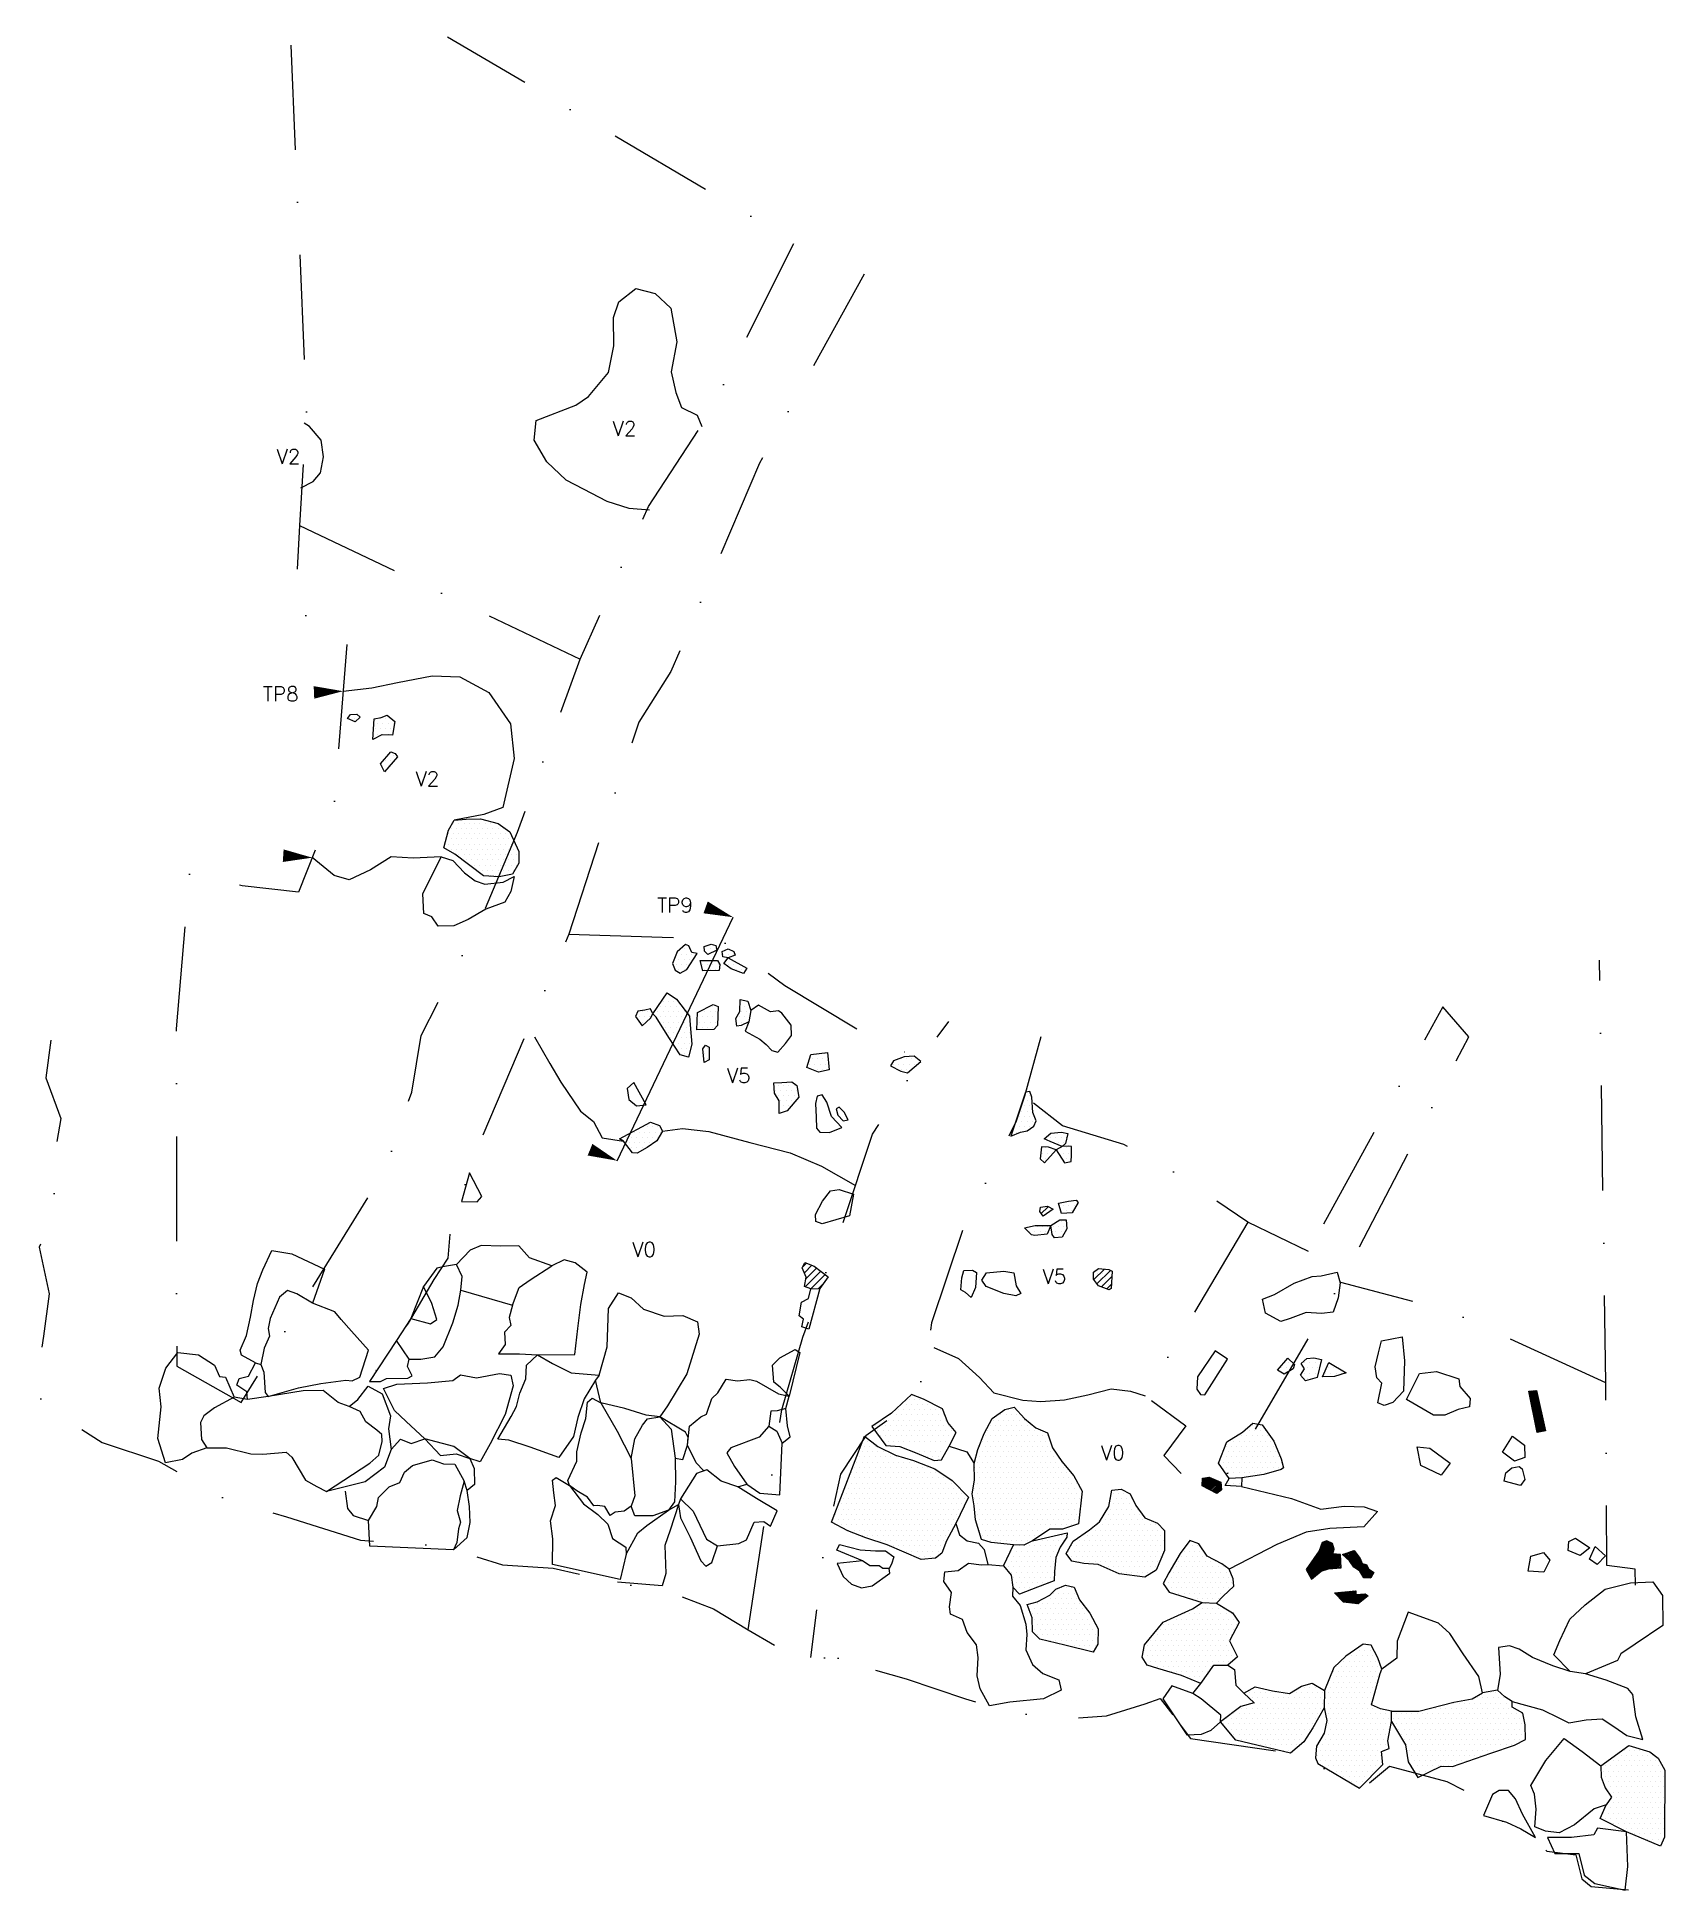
# Model space of a CAD drawing. Header units: metres. Extents: x -899 to -510, y -1454 to -1011.
import ezdxf

# ---------------------------------------------------------------- set-up
doc = ezdxf.new("R2010")
doc.units = ezdxf.units.M
doc.header["$LTSCALE"] = 25
doc.header["$MEASUREMENT"] = 0
doc.linetypes.add('STRICHPUNKTX2', pattern=[2, 1, -0.5, 0, -0.5])
doc.layers.get('0').update_dxf_attribs({"linetype": 'CONTINUOUS'})
for name, color, linetype in [('BEFUND', 1, 'CONTINUOUS'), ('BEFUNDSCHRAFF', 1, 'CONTINUOUS'), ('FEUER', 1, 'CONTINUOUS'), ('GRABUNGSGRENZE', 3, 'STRICHPUNKTX2'), ('KNOCHEN', 2, 'CONTINUOUS'), ('KNOCHENSCHRAFF', 2, 'CONTINUOUS'), ('STEINE', 4, 'CONTINUOUS'), ('STEINESCHRAFF', 4, 'CONTINUOUS'), ('TPROFIL', 3, 'CONTINUOUS')]:
    doc.layers.add(name, color=color, linetype=linetype)
doc.styles.get("Standard").update_dxf_attribs({"font": 'txt.shx'})

msp = doc.modelspace()

# ---------------------------------------------------------------- texts
at = {"layer": 'BEFUNDSCHRAFF'}
for s, p in [('V2', (-761.43, -1106.3)), ('V2', (-841.65, -1113.02)), ('V2', (-808.49, -1189.9)), ('V5', (-734.19, -1260.73)), ('V0', (-756.77, -1302.26)), ('V5', (-658.84, -1308.68)), ('V0', (-644.89, -1350.8))]:
    msp.add_text(s, height=3.5, dxfattribs=at).set_placement(p)
at = {"layer": 'TPROFIL'}
for s, p in [('TP8', (-844.9, -1169.68)), ('TP9', (-750.81, -1220.07))]:
    msp.add_text(s, height=3.5, dxfattribs=at).set_placement(p)

# ---------------------------------------------------------------- blocks, each defined once
blk = doc.blocks.new('*X1')
at = {"color": 0}
for p, q in [((-659.09, -1291.95), (-657.43, -1290.29)), ((-656.34, -1290.97), (-656.27, -1290.89)), ((-716.16, -1304.83), (-715.12, -1303.78)), ((-715.66, -1306.1), (-713.85, -1304.28)), ((-715.46, -1309.43), (-711.72, -1305.69)), ((-715.32, -1307.52), (-712.73, -1304.93)), ((-646.64, -1306.02), (-646.4, -1305.78)), ((-646.55, -1307.69), (-644.04, -1305.19)), ((-645.81, -1308.72), (-642.58, -1305.49)), ((-714.14, -1309.88), (-710.72, -1306.45)), ((-712.29, -1309.8), (-711.08, -1308.59)), ((-644.76, -1309.44), (-642.29, -1306.97)), ((-643.46, -1309.9), (-642.4, -1308.85))]:
    blk.add_line(p, q, dxfattribs=at)
blk = doc.blocks.new('*X2')
at = {"color": 0}
for p, q in [((-824.375, -1173.75), (-824.375, -1173.75)), ((-823.125, -1173.75), (-823.125, -1173.75)), ((-818.125, -1176.25), (-818.125, -1176.25)), ((-817.5, -1175), (-817.5, -1175)), ((-817.5, -1177.5), (-817.5, -1177.5)), ((-816.875, -1173.75), (-816.875, -1173.75)), ((-816.875, -1176.25), (-816.875, -1176.25)), ((-816.25, -1175), (-816.25, -1175)), ((-816.25, -1177.5), (-816.25, -1177.5)), ((-815.625, -1173.75), (-815.625, -1173.75)), ((-815.625, -1176.25), (-815.625, -1176.25)), ((-815, -1175), (-815, -1175)), ((-815, -1177.5), (-815, -1177.5)), ((-814.375, -1173.75), (-814.375, -1173.75)), ((-814.375, -1176.25), (-814.375, -1176.25)), ((-813.75, -1175), (-813.75, -1175)), ((-816.25, -1185), (-816.25, -1185)), ((-815.625, -1183.75), (-815.625, -1183.75)), ((-815, -1182.5), (-815, -1182.5)), ((-815, -1185), (-815, -1185)), ((-814.375, -1183.75), (-814.375, -1183.75)), ((-813.75, -1182.5), (-813.75, -1182.5)), ((-799.375, -1198.75), (-799.375, -1198.75)), ((-798.125, -1198.75), (-798.125, -1198.75)), ((-796.875, -1198.75), (-796.875, -1198.75)), ((-795.625, -1198.75), (-795.625, -1198.75)), ((-794.375, -1198.75), (-794.375, -1198.75)), ((-793.125, -1198.75), (-793.125, -1198.75)), ((-791.875, -1198.75), (-791.875, -1198.75)), ((-790.625, -1198.75), (-790.625, -1198.75)), ((-789.375, -1198.75), (-789.375, -1198.75)), ((-800.625, -1201.25), (-800.625, -1201.25)), ((-800.625, -1203.75), (-800.625, -1203.75)), ((-800, -1200), (-800, -1200)), ((-800, -1202.5), (-800, -1202.5)), ((-799.375, -1201.25), (-799.375, -1201.25)), ((-799.375, -1203.75), (-799.375, -1203.75)), ((-798.75, -1200), (-798.75, -1200)), ((-798.75, -1202.5), (-798.75, -1202.5)), ((-798.125, -1201.25), (-798.125, -1201.25)), ((-798.125, -1203.75), (-798.125, -1203.75)), ((-797.5, -1200), (-797.5, -1200)), ((-797.5, -1202.5), (-797.5, -1202.5)), ((-796.875, -1201.25), (-796.875, -1201.25)), ((-796.875, -1203.75), (-796.875, -1203.75)), ((-796.25, -1200), (-796.25, -1200)), ((-796.25, -1202.5), (-796.25, -1202.5)), ((-795.625, -1201.25), (-795.625, -1201.25)), ((-795.625, -1203.75), (-795.625, -1203.75)), ((-795, -1200), (-795, -1200)), ((-795, -1202.5), (-795, -1202.5)), ((-794.375, -1201.25), (-794.375, -1201.25)), ((-794.375, -1203.75), (-794.375, -1203.75)), ((-793.75, -1200), (-793.75, -1200)), ((-793.75, -1202.5), (-793.75, -1202.5)), ((-793.125, -1201.25), (-793.125, -1201.25)), ((-793.125, -1203.75), (-793.125, -1203.75)), ((-792.5, -1200), (-792.5, -1200)), ((-792.5, -1202.5), (-792.5, -1202.5)), ((-791.875, -1201.25), (-791.875, -1201.25)), ((-791.875, -1203.75), (-791.875, -1203.75)), ((-791.25, -1200), (-791.25, -1200)), ((-791.25, -1202.5), (-791.25, -1202.5)), ((-790.625, -1201.25), (-790.625, -1201.25)), ((-790.625, -1203.75), (-790.625, -1203.75)), ((-790, -1200), (-790, -1200)), ((-790, -1202.5), (-790, -1202.5)), ((-789.375, -1201.25), (-789.375, -1201.25)), ((-789.375, -1203.75), (-789.375, -1203.75)), ((-788.75, -1200), (-788.75, -1200)), ((-788.75, -1202.5), (-788.75, -1202.5)), ((-788.125, -1201.25), (-788.125, -1201.25)), ((-788.125, -1203.75), (-788.125, -1203.75)), ((-787.5, -1200), (-787.5, -1200)), ((-787.5, -1202.5), (-787.5, -1202.5)), ((-786.875, -1201.25), (-786.875, -1201.25)), ((-786.875, -1203.75), (-786.875, -1203.75)), ((-786.25, -1202.5), (-786.25, -1202.5)), ((-785.625, -1203.75), (-785.625, -1203.75)), ((-800, -1205), (-800, -1205)), ((-798.75, -1205), (-798.75, -1205)), ((-798.125, -1206.25), (-798.125, -1206.25)), ((-797.5, -1205), (-797.5, -1205)), ((-796.875, -1206.25), (-796.875, -1206.25)), ((-796.25, -1205), (-796.25, -1205)), ((-796.25, -1207.5), (-796.25, -1207.5)), ((-795.625, -1206.25), (-795.625, -1206.25)), ((-795, -1205), (-795, -1205)), ((-795, -1207.5), (-795, -1207.5)), ((-794.375, -1206.25), (-794.375, -1206.25)), ((-793.75, -1205), (-793.75, -1205)), ((-793.75, -1207.5), (-793.75, -1207.5)), ((-793.125, -1206.25), (-793.125, -1206.25)), ((-792.5, -1205), (-792.5, -1205)), ((-792.5, -1207.5), (-792.5, -1207.5)), ((-791.875, -1206.25), (-791.875, -1206.25)), ((-791.25, -1205), (-791.25, -1205)), ((-791.25, -1207.5), (-791.25, -1207.5)), ((-790.625, -1206.25), (-790.625, -1206.25)), ((-790, -1205), (-790, -1205)), ((-790, -1207.5), (-790, -1207.5)), ((-789.375, -1206.25), (-789.375, -1206.25)), ((-788.75, -1205), (-788.75, -1205)), ((-788.75, -1207.5), (-788.75, -1207.5)), ((-788.125, -1206.25), (-788.125, -1206.25)), ((-787.5, -1205), (-787.5, -1205)), ((-787.5, -1207.5), (-787.5, -1207.5)), ((-786.875, -1206.25), (-786.875, -1206.25)), ((-786.25, -1205), (-786.25, -1205)), ((-786.25, -1207.5), (-786.25, -1207.5)), ((-785.625, -1206.25), (-785.625, -1206.25)), ((-785, -1205), (-785, -1205)), ((-785, -1207.5), (-785, -1207.5)), ((-784.375, -1206.25), (-784.375, -1206.25)), ((-795.625, -1208.75), (-795.625, -1208.75)), ((-794.375, -1208.75), (-794.375, -1208.75)), ((-793.75, -1210), (-793.75, -1210)), ((-793.125, -1208.75), (-793.125, -1208.75)), ((-792.5, -1210), (-792.5, -1210)), ((-791.875, -1208.75), (-791.875, -1208.75)), ((-791.875, -1211.25), (-791.875, -1211.25)), ((-791.25, -1210), (-791.25, -1210)), ((-790.625, -1208.75), (-790.625, -1208.75)), ((-790.625, -1211.25), (-790.625, -1211.25)), ((-790, -1210), (-790, -1210)), ((-789.375, -1208.75), (-789.375, -1208.75)), ((-789.375, -1211.25), (-789.375, -1211.25)), ((-788.75, -1210), (-788.75, -1210)), ((-788.125, -1208.75), (-788.125, -1208.75)), ((-788.125, -1211.25), (-788.125, -1211.25)), ((-787.5, -1210), (-787.5, -1210)), ((-786.875, -1208.75), (-786.875, -1208.75)), ((-786.25, -1210), (-786.25, -1210)), ((-785.625, -1208.75), (-785.625, -1208.75)), ((-785, -1210), (-785, -1210)), ((-784.375, -1208.75), (-784.375, -1208.75))]:
    blk.add_line(p, q, dxfattribs=at)
blk = doc.blocks.new('*X3')
at = {"color": 0}
for p, q in [((-746.25, -1230), (-746.25, -1230)), ((-745, -1230), (-745, -1230)), ((-744.375, -1228.75), (-744.375, -1228.75)), ((-743.75, -1230), (-743.75, -1230)), ((-743.125, -1228.75), (-743.125, -1228.75)), ((-742.5, -1230), (-742.5, -1230)), ((-739.375, -1228.75), (-739.375, -1228.75)), ((-738.75, -1230), (-738.75, -1230)), ((-738.125, -1228.75), (-738.125, -1228.75)), ((-736.875, -1228.75), (-736.875, -1228.75)), ((-735, -1230), (-735, -1230)), ((-733.75, -1230), (-733.75, -1230)), ((-732.5, -1230), (-732.5, -1230)), ((-746.25, -1232.5), (-746.25, -1232.5)), ((-745.625, -1231.25), (-745.625, -1231.25)), ((-745.625, -1233.75), (-745.625, -1233.75)), ((-745, -1232.5), (-745, -1232.5)), ((-744.375, -1231.25), (-744.375, -1231.25)), ((-744.375, -1233.75), (-744.375, -1233.75)), ((-743.75, -1232.5), (-743.75, -1232.5)), ((-743.125, -1231.25), (-743.125, -1231.25)), ((-740, -1232.5), (-740, -1232.5)), ((-739.375, -1233.75), (-739.375, -1233.75)), ((-738.75, -1232.5), (-738.75, -1232.5)), ((-738.125, -1233.75), (-738.125, -1233.75)), ((-737.5, -1232.5), (-737.5, -1232.5)), ((-736.875, -1233.75), (-736.875, -1233.75)), ((-736.25, -1232.5), (-736.25, -1232.5)), ((-733.75, -1232.5), (-733.75, -1232.5)), ((-732.5, -1232.5), (-732.5, -1232.5)), ((-731.875, -1233.75), (-731.875, -1233.75)), ((-731.25, -1232.5), (-731.25, -1232.5)), ((-730.625, -1233.75), (-730.625, -1233.75)), ((-754.375, -1243.75), (-754.375, -1243.75)), ((-753.125, -1243.75), (-753.125, -1243.75)), ((-750.625, -1243.75), (-750.625, -1243.75)), ((-750, -1242.5), (-750, -1242.5)), ((-749.375, -1241.25), (-749.375, -1241.25)), ((-749.375, -1243.75), (-749.375, -1243.75)), ((-748.75, -1240), (-748.75, -1240)), ((-748.75, -1242.5), (-748.75, -1242.5)), ((-748.125, -1241.25), (-748.125, -1241.25)), ((-748.125, -1243.75), (-748.125, -1243.75)), ((-747.5, -1240), (-747.5, -1240)), ((-747.5, -1242.5), (-747.5, -1242.5)), ((-746.875, -1241.25), (-746.875, -1241.25)), ((-746.875, -1243.75), (-746.875, -1243.75)), ((-746.25, -1242.5), (-746.25, -1242.5)), ((-745.625, -1243.75), (-745.625, -1243.75)), ((-745, -1242.5), (-745, -1242.5)), ((-744.375, -1243.75), (-744.375, -1243.75)), ((-740.625, -1243.75), (-740.625, -1243.75)), ((-739.375, -1243.75), (-739.375, -1243.75)), ((-738.125, -1243.75), (-738.125, -1243.75)), ((-737.5, -1242.5), (-737.5, -1242.5)), ((-736.875, -1243.75), (-736.875, -1243.75)), ((-730.625, -1241.25), (-730.625, -1241.25)), ((-730.625, -1243.75), (-730.625, -1243.75)), ((-730, -1242.5), (-730, -1242.5)), ((-729.375, -1241.25), (-729.375, -1241.25)), ((-729.375, -1243.75), (-729.375, -1243.75)), ((-728.75, -1242.5), (-728.75, -1242.5)), ((-755, -1245), (-755, -1245)), ((-754.375, -1246.25), (-754.375, -1246.25)), ((-753.75, -1245), (-753.75, -1245)), ((-752.5, -1245), (-752.5, -1245)), ((-750, -1245), (-750, -1245)), ((-749.375, -1246.25), (-749.375, -1246.25)), ((-748.75, -1245), (-748.75, -1245)), ((-748.75, -1247.5), (-748.75, -1247.5)), ((-748.125, -1246.25), (-748.125, -1246.25)), ((-747.5, -1245), (-747.5, -1245)), ((-747.5, -1247.5), (-747.5, -1247.5)), ((-746.875, -1246.25), (-746.875, -1246.25)), ((-746.25, -1245), (-746.25, -1245)), ((-746.25, -1247.5), (-746.25, -1247.5)), ((-745.625, -1246.25), (-745.625, -1246.25)), ((-745, -1245), (-745, -1245)), ((-745, -1247.5), (-745, -1247.5)), ((-744.375, -1246.25), (-744.375, -1246.25)), ((-743.75, -1245), (-743.75, -1245)), ((-743.75, -1247.5), (-743.75, -1247.5)), ((-743.125, -1246.25), (-743.125, -1246.25)), ((-741.25, -1247.5), (-741.25, -1247.5)), ((-740.625, -1246.25), (-740.625, -1246.25)), ((-740, -1245), (-740, -1245)), ((-740, -1247.5), (-740, -1247.5)), ((-739.375, -1246.25), (-739.375, -1246.25)), ((-738.75, -1245), (-738.75, -1245)), ((-738.75, -1247.5), (-738.75, -1247.5)), ((-738.125, -1246.25), (-738.125, -1246.25)), ((-737.5, -1245), (-737.5, -1245)), ((-737.5, -1247.5), (-737.5, -1247.5)), ((-736.875, -1246.25), (-736.875, -1246.25)), ((-731.875, -1246.25), (-731.875, -1246.25)), ((-731.25, -1245), (-731.25, -1245)), ((-730.625, -1246.25), (-730.625, -1246.25)), ((-730, -1245), (-730, -1245)), ((-729.375, -1246.25), (-729.375, -1246.25)), ((-728.75, -1245), (-728.75, -1245)), ((-748.125, -1248.75), (-748.125, -1248.75)), ((-747.5, -1250), (-747.5, -1250)), ((-746.875, -1248.75), (-746.875, -1248.75)), ((-746.875, -1251.25), (-746.875, -1251.25)), ((-746.25, -1250), (-746.25, -1250)), ((-746.25, -1252.5), (-746.25, -1252.5)), ((-745.625, -1248.75), (-745.625, -1248.75)), ((-745.625, -1251.25), (-745.625, -1251.25)), ((-745, -1250), (-745, -1250)), ((-745, -1252.5), (-745, -1252.5)), ((-744.375, -1248.75), (-744.375, -1248.75)), ((-744.375, -1251.25), (-744.375, -1251.25)), ((-743.75, -1250), (-743.75, -1250)), ((-743.75, -1252.5), (-743.75, -1252.5)), ((-743.125, -1248.75), (-743.125, -1248.75)), ((-743.125, -1251.25), (-743.125, -1251.25)), ((-738.75, -1252.5), (-738.75, -1252.5)), ((-744.375, -1253.75), (-744.375, -1253.75)), ((-743.125, -1253.75), (-743.125, -1253.75)), ((-739.375, -1253.75), (-739.375, -1253.75)), ((-738.75, -1255), (-738.75, -1255)), ((-714.375, -1256.25), (-714.375, -1256.25)), ((-713.75, -1255), (-713.75, -1255)), ((-713.125, -1256.25), (-713.125, -1256.25)), ((-712.5, -1255), (-712.5, -1255)), ((-711.875, -1253.75), (-711.875, -1253.75)), ((-711.875, -1256.25), (-711.875, -1256.25)), ((-711.25, -1255), (-711.25, -1255)), ((-710.625, -1253.75), (-710.625, -1253.75)), ((-710.625, -1256.25), (-710.625, -1256.25)), ((-710, -1255), (-710, -1255)), ((-694.375, -1256.25), (-694.375, -1256.25)), ((-693.125, -1256.25), (-693.125, -1256.25)), ((-692.5, -1255), (-692.5, -1255)), ((-691.875, -1256.25), (-691.875, -1256.25)), ((-691.25, -1255), (-691.25, -1255)), ((-690.625, -1256.25), (-690.625, -1256.25)), ((-690, -1255), (-690, -1255)), ((-689.375, -1256.25), (-689.375, -1256.25)), ((-688.75, -1255), (-688.75, -1255)), ((-721.875, -1261.25), (-721.875, -1261.25)), ((-720.625, -1261.25), (-720.625, -1261.25)), ((-719.375, -1261.25), (-719.375, -1261.25)), ((-718.125, -1261.25), (-718.125, -1261.25)), ((-713.75, -1257.5), (-713.75, -1257.5)), ((-712.5, -1257.5), (-712.5, -1257.5)), ((-711.25, -1257.5), (-711.25, -1257.5)), ((-710, -1257.5), (-710, -1257.5)), ((-692.5, -1257.5), (-692.5, -1257.5)), ((-691.25, -1257.5), (-691.25, -1257.5)), ((-722.5, -1262.5), (-722.5, -1262.5)), ((-721.875, -1263.75), (-721.875, -1263.75)), ((-721.25, -1262.5), (-721.25, -1262.5)), ((-721.25, -1265), (-721.25, -1265)), ((-720.625, -1263.75), (-720.625, -1263.75)), ((-720, -1262.5), (-720, -1262.5)), ((-720, -1265), (-720, -1265)), ((-719.375, -1263.75), (-719.375, -1263.75)), ((-718.75, -1262.5), (-718.75, -1262.5)), ((-718.75, -1265), (-718.75, -1265)), ((-718.125, -1263.75), (-718.125, -1263.75)), ((-717.5, -1262.5), (-717.5, -1262.5)), ((-721.25, -1267.5), (-721.25, -1267.5)), ((-720.625, -1266.25), (-720.625, -1266.25)), ((-719.375, -1266.25), (-719.375, -1266.25)), ((-758.125, -1273.75), (-758.125, -1273.75)), ((-756.875, -1273.75), (-756.875, -1273.75)), ((-756.25, -1272.5), (-756.25, -1272.5)), ((-755.625, -1273.75), (-755.625, -1273.75)), ((-755, -1272.5), (-755, -1272.5)), ((-754.375, -1271.25), (-754.375, -1271.25)), ((-754.375, -1273.75), (-754.375, -1273.75)), ((-753.75, -1272.5), (-753.75, -1272.5)), ((-753.125, -1271.25), (-753.125, -1271.25)), ((-753.125, -1273.75), (-753.125, -1273.75)), ((-752.5, -1272.5), (-752.5, -1272.5)), ((-751.875, -1271.25), (-751.875, -1271.25)), ((-751.875, -1273.75), (-751.875, -1273.75)), ((-751.25, -1272.5), (-751.25, -1272.5)), ((-750.625, -1271.25), (-750.625, -1271.25)), ((-750.625, -1273.75), (-750.625, -1273.75)), ((-750, -1272.5), (-750, -1272.5)), ((-757.5, -1275), (-757.5, -1275)), ((-756.875, -1276.25), (-756.875, -1276.25)), ((-756.25, -1275), (-756.25, -1275)), ((-755.625, -1276.25), (-755.625, -1276.25)), ((-755, -1275), (-755, -1275)), ((-754.375, -1276.25), (-754.375, -1276.25)), ((-753.75, -1275), (-753.75, -1275)), ((-752.5, -1275), (-752.5, -1275))]:
    blk.add_line(p, q, dxfattribs=at)
blk = doc.blocks.new('*X4')
at = {"color": 0}
for p, q in [((-663.125, -1263.75), (-663.125, -1263.75)), ((-662.5, -1265), (-662.5, -1265)), ((-661.875, -1263.75), (-661.875, -1263.75)), ((-665, -1270), (-665, -1270)), ((-664.375, -1268.75), (-664.375, -1268.75)), ((-663.75, -1267.5), (-663.75, -1267.5)), ((-663.75, -1270), (-663.75, -1270)), ((-663.125, -1266.25), (-663.125, -1266.25)), ((-663.125, -1268.75), (-663.125, -1268.75)), ((-662.5, -1267.5), (-662.5, -1267.5)), ((-662.5, -1270), (-662.5, -1270)), ((-661.875, -1266.25), (-661.875, -1266.25)), ((-661.875, -1268.75), (-661.875, -1268.75)), ((-661.25, -1267.5), (-661.25, -1267.5)), ((-661.25, -1270), (-661.25, -1270)), ((-665.625, -1271.25), (-665.625, -1271.25)), ((-665, -1272.5), (-665, -1272.5)), ((-664.375, -1271.25), (-664.375, -1271.25)), ((-663.125, -1271.25), (-663.125, -1271.25)), ((-661.875, -1271.25), (-661.875, -1271.25)), ((-656.875, -1273.75), (-656.875, -1273.75)), ((-655.625, -1273.75), (-655.625, -1273.75)), ((-654.375, -1273.75), (-654.375, -1273.75)), ((-653.125, -1273.75), (-653.125, -1273.75)), ((-658.75, -1277.5), (-658.75, -1277.5)), ((-658.125, -1276.25), (-658.125, -1276.25)), ((-658.125, -1278.75), (-658.125, -1278.75)), ((-657.5, -1277.5), (-657.5, -1277.5)), ((-656.25, -1275), (-656.25, -1275)), ((-656.25, -1277.5), (-656.25, -1277.5)), ((-655, -1275), (-655, -1275)), ((-655, -1277.5), (-655, -1277.5)), ((-654.375, -1276.25), (-654.375, -1276.25)), ((-653.75, -1275), (-653.75, -1275)), ((-653.75, -1277.5), (-653.75, -1277.5)), ((-653.125, -1276.25), (-653.125, -1276.25)), ((-653.125, -1278.75), (-653.125, -1278.75)), ((-652.5, -1277.5), (-652.5, -1277.5)), ((-651.875, -1276.25), (-651.875, -1276.25))]:
    blk.add_line(p, q, dxfattribs=at)
blk = doc.blocks.new('*X5')
at = {"color": 0}
for p, q in [((-690.625, -1336.25), (-690.625, -1336.25)), ((-689.375, -1336.25), (-689.375, -1336.25)), ((-688.125, -1336.25), (-688.125, -1336.25)), ((-696.875, -1341.25), (-696.875, -1341.25)), ((-695.625, -1341.25), (-695.625, -1341.25)), ((-695, -1340), (-695, -1340)), ((-694.375, -1341.25), (-694.375, -1341.25)), ((-693.75, -1340), (-693.75, -1340)), ((-693.125, -1338.75), (-693.125, -1338.75)), ((-693.125, -1341.25), (-693.125, -1341.25)), ((-692.5, -1337.5), (-692.5, -1337.5)), ((-692.5, -1340), (-692.5, -1340)), ((-691.875, -1338.75), (-691.875, -1338.75)), ((-691.875, -1341.25), (-691.875, -1341.25)), ((-691.25, -1337.5), (-691.25, -1337.5)), ((-691.25, -1340), (-691.25, -1340)), ((-690.625, -1338.75), (-690.625, -1338.75)), ((-690.625, -1341.25), (-690.625, -1341.25)), ((-690, -1337.5), (-690, -1337.5)), ((-690, -1340), (-690, -1340)), ((-689.375, -1338.75), (-689.375, -1338.75)), ((-689.375, -1341.25), (-689.375, -1341.25)), ((-688.75, -1337.5), (-688.75, -1337.5)), ((-688.75, -1340), (-688.75, -1340)), ((-688.125, -1338.75), (-688.125, -1338.75)), ((-688.125, -1341.25), (-688.125, -1341.25)), ((-687.5, -1337.5), (-687.5, -1337.5)), ((-687.5, -1340), (-687.5, -1340)), ((-686.875, -1338.75), (-686.875, -1338.75)), ((-686.875, -1341.25), (-686.875, -1341.25)), ((-686.25, -1337.5), (-686.25, -1337.5)), ((-686.25, -1340), (-686.25, -1340)), ((-685.625, -1338.75), (-685.625, -1338.75)), ((-685.625, -1341.25), (-685.625, -1341.25)), ((-685, -1337.5), (-685, -1337.5)), ((-685, -1340), (-685, -1340)), ((-684.375, -1338.75), (-684.375, -1338.75)), ((-684.375, -1341.25), (-684.375, -1341.25)), ((-683.75, -1340), (-683.75, -1340)), ((-683.125, -1338.75), (-683.125, -1338.75)), ((-683.125, -1341.25), (-683.125, -1341.25)), ((-682.5, -1340), (-682.5, -1340)), ((-681.875, -1341.25), (-681.875, -1341.25)), ((-670.625, -1341.25), (-670.625, -1341.25)), ((-669.375, -1341.25), (-669.375, -1341.25)), ((-668.75, -1340), (-668.75, -1340)), ((-668.125, -1341.25), (-668.125, -1341.25)), ((-667.5, -1340), (-667.5, -1340)), ((-666.875, -1338.75), (-666.875, -1338.75)), ((-666.875, -1341.25), (-666.875, -1341.25)), ((-666.25, -1340), (-666.25, -1340)), ((-665.625, -1338.75), (-665.625, -1338.75)), ((-665.625, -1341.25), (-665.625, -1341.25)), ((-665, -1340), (-665, -1340)), ((-664.375, -1341.25), (-664.375, -1341.25)), ((-663.125, -1341.25), (-663.125, -1341.25)), ((-698.75, -1342.5), (-698.75, -1342.5)), ((-698.125, -1343.75), (-698.125, -1343.75)), ((-697.5, -1342.5), (-697.5, -1342.5)), ((-697.5, -1345), (-697.5, -1345)), ((-696.875, -1343.75), (-696.875, -1343.75)), ((-696.25, -1342.5), (-696.25, -1342.5)), ((-696.25, -1345), (-696.25, -1345)), ((-695.625, -1343.75), (-695.625, -1343.75)), ((-695, -1342.5), (-695, -1342.5)), ((-695, -1345), (-695, -1345)), ((-694.375, -1343.75), (-694.375, -1343.75)), ((-693.75, -1342.5), (-693.75, -1342.5)), ((-693.75, -1345), (-693.75, -1345)), ((-693.125, -1343.75), (-693.125, -1343.75)), ((-692.5, -1342.5), (-692.5, -1342.5)), ((-692.5, -1345), (-692.5, -1345)), ((-691.875, -1343.75), (-691.875, -1343.75)), ((-691.25, -1342.5), (-691.25, -1342.5)), ((-691.25, -1345), (-691.25, -1345)), ((-690.625, -1343.75), (-690.625, -1343.75)), ((-690, -1342.5), (-690, -1342.5)), ((-690, -1345), (-690, -1345)), ((-689.375, -1343.75), (-689.375, -1343.75)), ((-688.75, -1342.5), (-688.75, -1342.5)), ((-688.75, -1345), (-688.75, -1345)), ((-688.125, -1343.75), (-688.125, -1343.75)), ((-687.5, -1342.5), (-687.5, -1342.5)), ((-687.5, -1345), (-687.5, -1345)), ((-686.875, -1343.75), (-686.875, -1343.75)), ((-686.25, -1342.5), (-686.25, -1342.5)), ((-686.25, -1345), (-686.25, -1345)), ((-685.625, -1343.75), (-685.625, -1343.75)), ((-685, -1342.5), (-685, -1342.5)), ((-685, -1345), (-685, -1345)), ((-684.375, -1343.75), (-684.375, -1343.75)), ((-683.75, -1342.5), (-683.75, -1342.5)), ((-683.75, -1345), (-683.75, -1345)), ((-683.125, -1343.75), (-683.125, -1343.75)), ((-682.5, -1342.5), (-682.5, -1342.5)), ((-682.5, -1345), (-682.5, -1345)), ((-681.875, -1343.75), (-681.875, -1343.75)), ((-681.25, -1342.5), (-681.25, -1342.5)), ((-681.25, -1345), (-681.25, -1345)), ((-680.625, -1343.75), (-680.625, -1343.75)), ((-680, -1345), (-680, -1345)), ((-672.5, -1345), (-672.5, -1345)), ((-671.875, -1343.75), (-671.875, -1343.75)), ((-671.25, -1342.5), (-671.25, -1342.5)), ((-671.25, -1345), (-671.25, -1345)), ((-670.625, -1343.75), (-670.625, -1343.75)), ((-670, -1342.5), (-670, -1342.5)), ((-670, -1345), (-670, -1345)), ((-669.375, -1343.75), (-669.375, -1343.75)), ((-668.75, -1342.5), (-668.75, -1342.5)), ((-668.75, -1345), (-668.75, -1345)), ((-668.125, -1343.75), (-668.125, -1343.75)), ((-667.5, -1342.5), (-667.5, -1342.5)), ((-667.5, -1345), (-667.5, -1345)), ((-666.875, -1343.75), (-666.875, -1343.75)), ((-666.25, -1342.5), (-666.25, -1342.5)), ((-666.25, -1345), (-666.25, -1345)), ((-665.625, -1343.75), (-665.625, -1343.75)), ((-665, -1342.5), (-665, -1342.5)), ((-665, -1345), (-665, -1345)), ((-664.375, -1343.75), (-664.375, -1343.75)), ((-663.75, -1342.5), (-663.75, -1342.5)), ((-663.75, -1345), (-663.75, -1345)), ((-663.125, -1343.75), (-663.125, -1343.75)), ((-662.5, -1342.5), (-662.5, -1342.5)), ((-662.5, -1345), (-662.5, -1345)), ((-661.875, -1343.75), (-661.875, -1343.75)), ((-661.25, -1342.5), (-661.25, -1342.5)), ((-661.25, -1345), (-661.25, -1345)), ((-660.625, -1343.75), (-660.625, -1343.75)), ((-660, -1345), (-660, -1345)), ((-659.375, -1343.75), (-659.375, -1343.75)), ((-658.75, -1345), (-658.75, -1345)), ((-657.5, -1345), (-657.5, -1345)), ((-702.5, -1350), (-702.5, -1350)), ((-701.875, -1348.75), (-701.875, -1348.75)), ((-701.25, -1347.5), (-701.25, -1347.5)), ((-701.25, -1350), (-701.25, -1350)), ((-700.625, -1346.25), (-700.625, -1346.25)), ((-700.625, -1348.75), (-700.625, -1348.75)), ((-700, -1347.5), (-700, -1347.5)), ((-700, -1350), (-700, -1350)), ((-699.375, -1348.75), (-699.375, -1348.75)), ((-698.75, -1347.5), (-698.75, -1347.5)), ((-698.75, -1350), (-698.75, -1350)), ((-698.125, -1348.75), (-698.125, -1348.75)), ((-697.5, -1350), (-697.5, -1350)), ((-696.875, -1346.25), (-696.875, -1346.25)), ((-696.875, -1348.75), (-696.875, -1348.75)), ((-696.25, -1350), (-696.25, -1350)), ((-695.625, -1346.25), (-695.625, -1346.25)), ((-695.625, -1348.75), (-695.625, -1348.75)), ((-695, -1350), (-695, -1350)), ((-694.375, -1346.25), (-694.375, -1346.25)), ((-693.75, -1350), (-693.75, -1350)), ((-693.125, -1346.25), (-693.125, -1346.25)), ((-691.875, -1346.25), (-691.875, -1346.25)), ((-690.625, -1346.25), (-690.625, -1346.25)), ((-689.375, -1346.25), (-689.375, -1346.25)), ((-689.375, -1348.75), (-689.375, -1348.75)), ((-688.125, -1346.25), (-688.125, -1346.25)), ((-688.125, -1348.75), (-688.125, -1348.75)), ((-686.875, -1346.25), (-686.875, -1346.25)), ((-686.875, -1348.75), (-686.875, -1348.75)), ((-686.25, -1350), (-686.25, -1350)), ((-685.625, -1346.25), (-685.625, -1346.25)), ((-685.625, -1348.75), (-685.625, -1348.75)), ((-685, -1350), (-685, -1350)), ((-684.375, -1346.25), (-684.375, -1346.25)), ((-684.375, -1348.75), (-684.375, -1348.75)), ((-683.75, -1350), (-683.75, -1350)), ((-683.125, -1346.25), (-683.125, -1346.25)), ((-683.125, -1348.75), (-683.125, -1348.75)), ((-681.875, -1346.25), (-681.875, -1346.25)), ((-681.875, -1348.75), (-681.875, -1348.75)), ((-680.625, -1346.25), (-680.625, -1346.25)), ((-674.375, -1348.75), (-674.375, -1348.75)), ((-673.75, -1347.5), (-673.75, -1347.5)), ((-673.75, -1350), (-673.75, -1350)), ((-673.125, -1346.25), (-673.125, -1346.25)), ((-673.125, -1348.75), (-673.125, -1348.75)), ((-672.5, -1347.5), (-672.5, -1347.5)), ((-672.5, -1350), (-672.5, -1350)), ((-671.875, -1346.25), (-671.875, -1346.25)), ((-671.875, -1348.75), (-671.875, -1348.75)), ((-671.25, -1347.5), (-671.25, -1347.5)), ((-671.25, -1350), (-671.25, -1350)), ((-670.625, -1346.25), (-670.625, -1346.25)), ((-670.625, -1348.75), (-670.625, -1348.75)), ((-670, -1347.5), (-670, -1347.5)), ((-670, -1350), (-670, -1350)), ((-669.375, -1346.25), (-669.375, -1346.25)), ((-669.375, -1348.75), (-669.375, -1348.75)), ((-668.75, -1347.5), (-668.75, -1347.5)), ((-668.75, -1350), (-668.75, -1350)), ((-668.125, -1346.25), (-668.125, -1346.25)), ((-668.125, -1348.75), (-668.125, -1348.75)), ((-667.5, -1347.5), (-667.5, -1347.5)), ((-667.5, -1350), (-667.5, -1350)), ((-666.875, -1346.25), (-666.875, -1346.25)), ((-666.875, -1348.75), (-666.875, -1348.75)), ((-666.25, -1347.5), (-666.25, -1347.5)), ((-666.25, -1350), (-666.25, -1350)), ((-665.625, -1346.25), (-665.625, -1346.25)), ((-665.625, -1348.75), (-665.625, -1348.75)), ((-665, -1347.5), (-665, -1347.5)), ((-665, -1350), (-665, -1350)), ((-664.375, -1346.25), (-664.375, -1346.25)), ((-664.375, -1348.75), (-664.375, -1348.75)), ((-663.75, -1347.5), (-663.75, -1347.5)), ((-663.75, -1350), (-663.75, -1350)), ((-663.125, -1346.25), (-663.125, -1346.25)), ((-663.125, -1348.75), (-663.125, -1348.75)), ((-662.5, -1347.5), (-662.5, -1347.5)), ((-662.5, -1350), (-662.5, -1350)), ((-661.875, -1346.25), (-661.875, -1346.25)), ((-661.875, -1348.75), (-661.875, -1348.75)), ((-661.25, -1347.5), (-661.25, -1347.5)), ((-661.25, -1350), (-661.25, -1350)), ((-660.625, -1346.25), (-660.625, -1346.25)), ((-660.625, -1348.75), (-660.625, -1348.75)), ((-660, -1347.5), (-660, -1347.5)), ((-660, -1350), (-660, -1350)), ((-659.375, -1346.25), (-659.375, -1346.25)), ((-659.375, -1348.75), (-659.375, -1348.75)), ((-658.75, -1347.5), (-658.75, -1347.5)), ((-658.75, -1350), (-658.75, -1350)), ((-658.125, -1346.25), (-658.125, -1346.25)), ((-658.125, -1348.75), (-658.125, -1348.75)), ((-657.5, -1347.5), (-657.5, -1347.5)), ((-657.5, -1350), (-657.5, -1350)), ((-656.875, -1348.75), (-656.875, -1348.75)), ((-656.25, -1350), (-656.25, -1350)), ((-655, -1350), (-655, -1350)), ((-704.375, -1353.75), (-704.375, -1353.75)), ((-703.75, -1352.5), (-703.75, -1352.5)), ((-703.125, -1351.25), (-703.125, -1351.25)), ((-703.125, -1353.75), (-703.125, -1353.75)), ((-702.5, -1352.5), (-702.5, -1352.5)), ((-701.875, -1351.25), (-701.875, -1351.25)), ((-701.875, -1353.75), (-701.875, -1353.75)), ((-701.25, -1352.5), (-701.25, -1352.5)), ((-700.625, -1351.25), (-700.625, -1351.25)), ((-700.625, -1353.75), (-700.625, -1353.75)), ((-700, -1352.5), (-700, -1352.5)), ((-699.375, -1351.25), (-699.375, -1351.25)), ((-699.375, -1353.75), (-699.375, -1353.75)), ((-698.75, -1352.5), (-698.75, -1352.5)), ((-698.125, -1351.25), (-698.125, -1351.25)), ((-698.125, -1353.75), (-698.125, -1353.75)), ((-697.5, -1352.5), (-697.5, -1352.5)), ((-696.875, -1351.25), (-696.875, -1351.25)), ((-696.875, -1353.75), (-696.875, -1353.75)), ((-696.25, -1352.5), (-696.25, -1352.5)), ((-695.625, -1351.25), (-695.625, -1351.25)), ((-695.625, -1353.75), (-695.625, -1353.75)), ((-695, -1352.5), (-695, -1352.5)), ((-694.375, -1351.25), (-694.375, -1351.25)), ((-694.375, -1353.75), (-694.375, -1353.75)), ((-693.75, -1352.5), (-693.75, -1352.5)), ((-693.125, -1351.25), (-693.125, -1351.25)), ((-693.125, -1353.75), (-693.125, -1353.75)), ((-692.5, -1352.5), (-692.5, -1352.5)), ((-691.875, -1351.25), (-691.875, -1351.25)), ((-691.875, -1353.75), (-691.875, -1353.75)), ((-691.25, -1352.5), (-691.25, -1352.5)), ((-690.625, -1351.25), (-690.625, -1351.25)), ((-690.625, -1353.75), (-690.625, -1353.75)), ((-690, -1352.5), (-690, -1352.5)), ((-689.375, -1351.25), (-689.375, -1351.25)), ((-689.375, -1353.75), (-689.375, -1353.75)), ((-688.75, -1352.5), (-688.75, -1352.5)), ((-688.125, -1353.75), (-688.125, -1353.75)), ((-687.5, -1352.5), (-687.5, -1352.5)), ((-686.875, -1353.75), (-686.875, -1353.75)), ((-686.25, -1352.5), (-686.25, -1352.5)), ((-685.625, -1353.75), (-685.625, -1353.75)), ((-684.375, -1353.75), (-684.375, -1353.75)), ((-675, -1352.5), (-675, -1352.5)), ((-674.375, -1351.25), (-674.375, -1351.25)), ((-674.375, -1353.75), (-674.375, -1353.75)), ((-673.75, -1352.5), (-673.75, -1352.5)), ((-673.125, -1351.25), (-673.125, -1351.25)), ((-673.125, -1353.75), (-673.125, -1353.75)), ((-672.5, -1352.5), (-672.5, -1352.5)), ((-671.875, -1351.25), (-671.875, -1351.25)), ((-671.875, -1353.75), (-671.875, -1353.75)), ((-671.25, -1352.5), (-671.25, -1352.5)), ((-670.625, -1351.25), (-670.625, -1351.25)), ((-670.625, -1353.75), (-670.625, -1353.75)), ((-670, -1352.5), (-670, -1352.5)), ((-669.375, -1351.25), (-669.375, -1351.25)), ((-669.375, -1353.75), (-669.375, -1353.75)), ((-668.75, -1352.5), (-668.75, -1352.5)), ((-668.125, -1351.25), (-668.125, -1351.25)), ((-668.125, -1353.75), (-668.125, -1353.75)), ((-667.5, -1352.5), (-667.5, -1352.5)), ((-666.875, -1351.25), (-666.875, -1351.25)), ((-666.875, -1353.75), (-666.875, -1353.75)), ((-666.25, -1352.5), (-666.25, -1352.5)), ((-665.625, -1351.25), (-665.625, -1351.25)), ((-665.625, -1353.75), (-665.625, -1353.75)), ((-665, -1352.5), (-665, -1352.5)), ((-664.375, -1351.25), (-664.375, -1351.25)), ((-664.375, -1353.75), (-664.375, -1353.75)), ((-663.75, -1352.5), (-663.75, -1352.5)), ((-663.125, -1351.25), (-663.125, -1351.25)), ((-663.125, -1353.75), (-663.125, -1353.75)), ((-662.5, -1352.5), (-662.5, -1352.5)), ((-661.875, -1351.25), (-661.875, -1351.25)), ((-661.875, -1353.75), (-661.875, -1353.75)), ((-661.25, -1352.5), (-661.25, -1352.5)), ((-660.625, -1351.25), (-660.625, -1351.25)), ((-660.625, -1353.75), (-660.625, -1353.75)), ((-660, -1352.5), (-660, -1352.5)), ((-659.375, -1351.25), (-659.375, -1351.25)), ((-659.375, -1353.75), (-659.375, -1353.75)), ((-658.75, -1352.5), (-658.75, -1352.5)), ((-658.125, -1351.25), (-658.125, -1351.25)), ((-658.125, -1353.75), (-658.125, -1353.75)), ((-657.5, -1352.5), (-657.5, -1352.5)), ((-656.875, -1351.25), (-656.875, -1351.25)), ((-656.875, -1353.75), (-656.875, -1353.75)), ((-656.25, -1352.5), (-656.25, -1352.5)), ((-655.625, -1351.25), (-655.625, -1351.25)), ((-655.625, -1353.75), (-655.625, -1353.75)), ((-655, -1352.5), (-655, -1352.5)), ((-654.375, -1351.25), (-654.375, -1351.25)), ((-654.375, -1353.75), (-654.375, -1353.75)), ((-653.75, -1352.5), (-653.75, -1352.5)), ((-653.125, -1353.75), (-653.125, -1353.75)), ((-705.625, -1358.75), (-705.625, -1358.75)), ((-705, -1355), (-705, -1355)), ((-705, -1357.5), (-705, -1357.5)), ((-704.375, -1356.25), (-704.375, -1356.25)), ((-704.375, -1358.75), (-704.375, -1358.75)), ((-703.75, -1355), (-703.75, -1355)), ((-703.75, -1357.5), (-703.75, -1357.5)), ((-703.125, -1356.25), (-703.125, -1356.25)), ((-703.125, -1358.75), (-703.125, -1358.75)), ((-702.5, -1355), (-702.5, -1355)), ((-702.5, -1357.5), (-702.5, -1357.5)), ((-701.875, -1356.25), (-701.875, -1356.25)), ((-701.875, -1358.75), (-701.875, -1358.75)), ((-701.25, -1355), (-701.25, -1355)), ((-701.25, -1357.5), (-701.25, -1357.5)), ((-700.625, -1356.25), (-700.625, -1356.25)), ((-700.625, -1358.75), (-700.625, -1358.75)), ((-700, -1355), (-700, -1355)), ((-700, -1357.5), (-700, -1357.5)), ((-699.375, -1356.25), (-699.375, -1356.25)), ((-699.375, -1358.75), (-699.375, -1358.75)), ((-698.75, -1355), (-698.75, -1355)), ((-698.75, -1357.5), (-698.75, -1357.5)), ((-698.125, -1356.25), (-698.125, -1356.25)), ((-698.125, -1358.75), (-698.125, -1358.75)), ((-697.5, -1355), (-697.5, -1355)), ((-697.5, -1357.5), (-697.5, -1357.5)), ((-696.875, -1356.25), (-696.875, -1356.25)), ((-696.875, -1358.75), (-696.875, -1358.75)), ((-696.25, -1355), (-696.25, -1355)), ((-696.25, -1357.5), (-696.25, -1357.5)), ((-695.625, -1356.25), (-695.625, -1356.25)), ((-695.625, -1358.75), (-695.625, -1358.75)), ((-695, -1355), (-695, -1355)), ((-695, -1357.5), (-695, -1357.5)), ((-694.375, -1356.25), (-694.375, -1356.25)), ((-694.375, -1358.75), (-694.375, -1358.75)), ((-693.75, -1355), (-693.75, -1355)), ((-693.75, -1357.5), (-693.75, -1357.5)), ((-693.125, -1356.25), (-693.125, -1356.25)), ((-693.125, -1358.75), (-693.125, -1358.75)), ((-692.5, -1355), (-692.5, -1355)), ((-692.5, -1357.5), (-692.5, -1357.5)), ((-691.875, -1356.25), (-691.875, -1356.25)), ((-691.875, -1358.75), (-691.875, -1358.75)), ((-691.25, -1355), (-691.25, -1355)), ((-691.25, -1357.5), (-691.25, -1357.5)), ((-690.625, -1356.25), (-690.625, -1356.25)), ((-690.625, -1358.75), (-690.625, -1358.75)), ((-690, -1355), (-690, -1355)), ((-690, -1357.5), (-690, -1357.5)), ((-689.375, -1356.25), (-689.375, -1356.25)), ((-689.375, -1358.75), (-689.375, -1358.75)), ((-688.75, -1355), (-688.75, -1355)), ((-688.75, -1357.5), (-688.75, -1357.5)), ((-688.125, -1356.25), (-688.125, -1356.25)), ((-688.125, -1358.75), (-688.125, -1358.75)), ((-687.5, -1355), (-687.5, -1355)), ((-687.5, -1357.5), (-687.5, -1357.5)), ((-686.875, -1356.25), (-686.875, -1356.25)), ((-686.875, -1358.75), (-686.875, -1358.75)), ((-686.25, -1355), (-686.25, -1355)), ((-686.25, -1357.5), (-686.25, -1357.5)), ((-685.625, -1356.25), (-685.625, -1356.25)), ((-685.625, -1358.75), (-685.625, -1358.75)), ((-685, -1355), (-685, -1355)), ((-685, -1357.5), (-685, -1357.5)), ((-684.375, -1356.25), (-684.375, -1356.25)), ((-684.375, -1358.75), (-684.375, -1358.75)), ((-683.75, -1355), (-683.75, -1355)), ((-683.75, -1357.5), (-683.75, -1357.5)), ((-683.125, -1356.25), (-683.125, -1356.25)), ((-683.125, -1358.75), (-683.125, -1358.75)), ((-682.5, -1355), (-682.5, -1355)), ((-682.5, -1357.5), (-682.5, -1357.5)), ((-681.875, -1356.25), (-681.875, -1356.25)), ((-681.875, -1358.75), (-681.875, -1358.75)), ((-681.25, -1357.5), (-681.25, -1357.5)), ((-680.625, -1356.25), (-680.625, -1356.25)), ((-680.625, -1358.75), (-680.625, -1358.75)), ((-680, -1357.5), (-680, -1357.5)), ((-679.375, -1358.75), (-679.375, -1358.75)), ((-678.75, -1357.5), (-678.75, -1357.5)), ((-678.125, -1358.75), (-678.125, -1358.75)), ((-675, -1355), (-675, -1355)), ((-675, -1357.5), (-675, -1357.5)), ((-674.375, -1356.25), (-674.375, -1356.25)), ((-674.375, -1358.75), (-674.375, -1358.75)), ((-673.75, -1355), (-673.75, -1355)), ((-673.75, -1357.5), (-673.75, -1357.5)), ((-673.125, -1356.25), (-673.125, -1356.25)), ((-673.125, -1358.75), (-673.125, -1358.75)), ((-672.5, -1355), (-672.5, -1355)), ((-672.5, -1357.5), (-672.5, -1357.5)), ((-671.875, -1356.25), (-671.875, -1356.25)), ((-671.875, -1358.75), (-671.875, -1358.75)), ((-671.25, -1355), (-671.25, -1355)), ((-671.25, -1357.5), (-671.25, -1357.5)), ((-670.625, -1356.25), (-670.625, -1356.25)), ((-670.625, -1358.75), (-670.625, -1358.75)), ((-670, -1355), (-670, -1355)), ((-670, -1357.5), (-670, -1357.5)), ((-669.375, -1356.25), (-669.375, -1356.25)), ((-669.375, -1358.75), (-669.375, -1358.75)), ((-668.75, -1355), (-668.75, -1355)), ((-668.75, -1357.5), (-668.75, -1357.5)), ((-668.125, -1356.25), (-668.125, -1356.25)), ((-668.125, -1358.75), (-668.125, -1358.75)), ((-667.5, -1355), (-667.5, -1355)), ((-667.5, -1357.5), (-667.5, -1357.5)), ((-666.875, -1356.25), (-666.875, -1356.25)), ((-666.875, -1358.75), (-666.875, -1358.75)), ((-666.25, -1355), (-666.25, -1355)), ((-666.25, -1357.5), (-666.25, -1357.5)), ((-665.625, -1356.25), (-665.625, -1356.25)), ((-665.625, -1358.75), (-665.625, -1358.75)), ((-665, -1355), (-665, -1355)), ((-665, -1357.5), (-665, -1357.5)), ((-664.375, -1356.25), (-664.375, -1356.25)), ((-664.375, -1358.75), (-664.375, -1358.75)), ((-663.75, -1355), (-663.75, -1355)), ((-663.75, -1357.5), (-663.75, -1357.5)), ((-663.125, -1356.25), (-663.125, -1356.25)), ((-663.125, -1358.75), (-663.125, -1358.75)), ((-662.5, -1355), (-662.5, -1355)), ((-662.5, -1357.5), (-662.5, -1357.5)), ((-661.875, -1356.25), (-661.875, -1356.25)), ((-661.875, -1358.75), (-661.875, -1358.75)), ((-661.25, -1355), (-661.25, -1355)), ((-661.25, -1357.5), (-661.25, -1357.5)), ((-660.625, -1356.25), (-660.625, -1356.25)), ((-660.625, -1358.75), (-660.625, -1358.75)), ((-660, -1355), (-660, -1355)), ((-660, -1357.5), (-660, -1357.5)), ((-659.375, -1356.25), (-659.375, -1356.25)), ((-659.375, -1358.75), (-659.375, -1358.75)), ((-658.75, -1355), (-658.75, -1355)), ((-658.75, -1357.5), (-658.75, -1357.5)), ((-658.125, -1356.25), (-658.125, -1356.25)), ((-658.125, -1358.75), (-658.125, -1358.75)), ((-657.5, -1355), (-657.5, -1355)), ((-657.5, -1357.5), (-657.5, -1357.5)), ((-656.875, -1356.25), (-656.875, -1356.25)), ((-656.875, -1358.75), (-656.875, -1358.75)), ((-656.25, -1355), (-656.25, -1355)), ((-656.25, -1357.5), (-656.25, -1357.5)), ((-655.625, -1356.25), (-655.625, -1356.25)), ((-655.625, -1358.75), (-655.625, -1358.75)), ((-655, -1355), (-655, -1355)), ((-655, -1357.5), (-655, -1357.5)), ((-654.375, -1356.25), (-654.375, -1356.25)), ((-654.375, -1358.75), (-654.375, -1358.75)), ((-653.75, -1355), (-653.75, -1355)), ((-653.75, -1357.5), (-653.75, -1357.5)), ((-653.125, -1356.25), (-653.125, -1356.25)), ((-653.125, -1358.75), (-653.125, -1358.75)), ((-652.5, -1355), (-652.5, -1355)), ((-652.5, -1357.5), (-652.5, -1357.5)), ((-651.875, -1356.25), (-651.875, -1356.25)), ((-651.875, -1358.75), (-651.875, -1358.75)), ((-651.25, -1355), (-651.25, -1355)), ((-651.25, -1357.5), (-651.25, -1357.5)), ((-650.625, -1356.25), (-650.625, -1356.25)), ((-650.625, -1358.75), (-650.625, -1358.75)), ((-650, -1357.5), (-650, -1357.5)), ((-641.875, -1358.75), (-641.875, -1358.75)), ((-640.625, -1358.75), (-640.625, -1358.75)), ((-639.375, -1358.75), (-639.375, -1358.75)), ((-638.125, -1358.75), (-638.125, -1358.75)), ((-707.5, -1362.5), (-707.5, -1362.5)), ((-706.875, -1361.25), (-706.875, -1361.25)), ((-706.25, -1360), (-706.25, -1360)), ((-706.25, -1362.5), (-706.25, -1362.5)), ((-705.625, -1361.25), (-705.625, -1361.25)), ((-705, -1360), (-705, -1360)), ((-705, -1362.5), (-705, -1362.5)), ((-704.375, -1361.25), (-704.375, -1361.25)), ((-703.75, -1360), (-703.75, -1360)), ((-703.75, -1362.5), (-703.75, -1362.5)), ((-703.125, -1361.25), (-703.125, -1361.25)), ((-702.5, -1360), (-702.5, -1360)), ((-702.5, -1362.5), (-702.5, -1362.5)), ((-701.875, -1361.25), (-701.875, -1361.25)), ((-701.25, -1360), (-701.25, -1360)), ((-701.25, -1362.5), (-701.25, -1362.5)), ((-700.625, -1361.25), (-700.625, -1361.25)), ((-700, -1360), (-700, -1360)), ((-700, -1362.5), (-700, -1362.5)), ((-699.375, -1361.25), (-699.375, -1361.25)), ((-698.75, -1360), (-698.75, -1360)), ((-698.75, -1362.5), (-698.75, -1362.5)), ((-698.125, -1361.25), (-698.125, -1361.25)), ((-697.5, -1360), (-697.5, -1360)), ((-697.5, -1362.5), (-697.5, -1362.5)), ((-696.875, -1361.25), (-696.875, -1361.25)), ((-696.25, -1360), (-696.25, -1360)), ((-696.25, -1362.5), (-696.25, -1362.5)), ((-695.625, -1361.25), (-695.625, -1361.25)), ((-695, -1360), (-695, -1360)), ((-695, -1362.5), (-695, -1362.5)), ((-694.375, -1361.25), (-694.375, -1361.25)), ((-693.75, -1360), (-693.75, -1360)), ((-693.75, -1362.5), (-693.75, -1362.5)), ((-693.125, -1361.25), (-693.125, -1361.25)), ((-692.5, -1360), (-692.5, -1360)), ((-692.5, -1362.5), (-692.5, -1362.5)), ((-691.875, -1361.25), (-691.875, -1361.25)), ((-691.25, -1360), (-691.25, -1360)), ((-691.25, -1362.5), (-691.25, -1362.5)), ((-690.625, -1361.25), (-690.625, -1361.25)), ((-690, -1360), (-690, -1360)), ((-690, -1362.5), (-690, -1362.5)), ((-689.375, -1361.25), (-689.375, -1361.25)), ((-688.75, -1360), (-688.75, -1360)), ((-688.75, -1362.5), (-688.75, -1362.5)), ((-688.125, -1361.25), (-688.125, -1361.25)), ((-687.5, -1360), (-687.5, -1360)), ((-687.5, -1362.5), (-687.5, -1362.5)), ((-686.875, -1361.25), (-686.875, -1361.25)), ((-686.25, -1360), (-686.25, -1360)), ((-686.25, -1362.5), (-686.25, -1362.5)), ((-685.625, -1361.25), (-685.625, -1361.25)), ((-685, -1360), (-685, -1360)), ((-685, -1362.5), (-685, -1362.5)), ((-684.375, -1361.25), (-684.375, -1361.25)), ((-683.75, -1360), (-683.75, -1360)), ((-683.75, -1362.5), (-683.75, -1362.5)), ((-683.125, -1361.25), (-683.125, -1361.25)), ((-682.5, -1360), (-682.5, -1360)), ((-682.5, -1362.5), (-682.5, -1362.5)), ((-681.875, -1361.25), (-681.875, -1361.25)), ((-681.25, -1360), (-681.25, -1360)), ((-681.25, -1362.5), (-681.25, -1362.5)), ((-680.625, -1361.25), (-680.625, -1361.25)), ((-680, -1360), (-680, -1360)), ((-680, -1362.5), (-680, -1362.5)), ((-679.375, -1361.25), (-679.375, -1361.25)), ((-678.75, -1360), (-678.75, -1360)), ((-678.75, -1362.5), (-678.75, -1362.5)), ((-678.125, -1361.25), (-678.125, -1361.25)), ((-677.5, -1360), (-677.5, -1360)), ((-675, -1360), (-675, -1360)), ((-675, -1362.5), (-675, -1362.5)), ((-674.375, -1361.25), (-674.375, -1361.25)), ((-673.75, -1360), (-673.75, -1360)), ((-673.75, -1362.5), (-673.75, -1362.5)), ((-673.125, -1361.25), (-673.125, -1361.25)), ((-672.5, -1360), (-672.5, -1360)), ((-672.5, -1362.5), (-672.5, -1362.5)), ((-671.875, -1361.25), (-671.875, -1361.25)), ((-671.25, -1360), (-671.25, -1360)), ((-671.25, -1362.5), (-671.25, -1362.5)), ((-670.625, -1361.25), (-670.625, -1361.25)), ((-670, -1360), (-670, -1360)), ((-670, -1362.5), (-670, -1362.5)), ((-669.375, -1361.25), (-669.375, -1361.25)), ((-668.75, -1360), (-668.75, -1360)), ((-668.75, -1362.5), (-668.75, -1362.5)), ((-668.125, -1361.25), (-668.125, -1361.25)), ((-667.5, -1360), (-667.5, -1360)), ((-667.5, -1362.5), (-667.5, -1362.5)), ((-666.875, -1361.25), (-666.875, -1361.25)), ((-666.25, -1360), (-666.25, -1360)), ((-666.25, -1362.5), (-666.25, -1362.5)), ((-665.625, -1361.25), (-665.625, -1361.25)), ((-665, -1360), (-665, -1360)), ((-665, -1362.5), (-665, -1362.5)), ((-664.375, -1361.25), (-664.375, -1361.25)), ((-663.75, -1360), (-663.75, -1360)), ((-663.75, -1362.5), (-663.75, -1362.5)), ((-663.125, -1361.25), (-663.125, -1361.25)), ((-662.5, -1360), (-662.5, -1360)), ((-662.5, -1362.5), (-662.5, -1362.5)), ((-661.875, -1361.25), (-661.875, -1361.25)), ((-661.25, -1360), (-661.25, -1360)), ((-661.25, -1362.5), (-661.25, -1362.5)), ((-660.625, -1361.25), (-660.625, -1361.25)), ((-660, -1360), (-660, -1360)), ((-660, -1362.5), (-660, -1362.5)), ((-659.375, -1361.25), (-659.375, -1361.25)), ((-658.75, -1360), (-658.75, -1360)), ((-658.75, -1362.5), (-658.75, -1362.5)), ((-658.125, -1361.25), (-658.125, -1361.25)), ((-657.5, -1360), (-657.5, -1360)), ((-657.5, -1362.5), (-657.5, -1362.5)), ((-656.875, -1361.25), (-656.875, -1361.25)), ((-656.25, -1360), (-656.25, -1360)), ((-656.25, -1362.5), (-656.25, -1362.5)), ((-655.625, -1361.25), (-655.625, -1361.25)), ((-655, -1360), (-655, -1360)), ((-655, -1362.5), (-655, -1362.5)), ((-654.375, -1361.25), (-654.375, -1361.25)), ((-653.75, -1360), (-653.75, -1360)), ((-653.75, -1362.5), (-653.75, -1362.5)), ((-653.125, -1361.25), (-653.125, -1361.25)), ((-652.5, -1360), (-652.5, -1360)), ((-652.5, -1362.5), (-652.5, -1362.5)), ((-651.875, -1361.25), (-651.875, -1361.25)), ((-651.25, -1360), (-651.25, -1360)), ((-651.25, -1362.5), (-651.25, -1362.5)), ((-650.625, -1361.25), (-650.625, -1361.25)), ((-650, -1360), (-650, -1360)), ((-650, -1362.5), (-650, -1362.5)), ((-642.5, -1360), (-642.5, -1360)), ((-642.5, -1362.5), (-642.5, -1362.5)), ((-641.875, -1361.25), (-641.875, -1361.25)), ((-641.25, -1360), (-641.25, -1360)), ((-641.25, -1362.5), (-641.25, -1362.5)), ((-640.625, -1361.25), (-640.625, -1361.25)), ((-640, -1360), (-640, -1360)), ((-640, -1362.5), (-640, -1362.5)), ((-639.375, -1361.25), (-639.375, -1361.25)), ((-638.75, -1360), (-638.75, -1360)), ((-638.75, -1362.5), (-638.75, -1362.5)), ((-638.125, -1361.25), (-638.125, -1361.25)), ((-637.5, -1360), (-637.5, -1360)), ((-637.5, -1362.5), (-637.5, -1362.5)), ((-636.875, -1361.25), (-636.875, -1361.25)), ((-636.25, -1362.5), (-636.25, -1362.5)), ((-708.75, -1365), (-708.75, -1365)), ((-708.125, -1363.75), (-708.125, -1363.75)), ((-707.5, -1365), (-707.5, -1365)), ((-706.875, -1363.75), (-706.875, -1363.75)), ((-706.875, -1366.25), (-706.875, -1366.25)), ((-706.25, -1365), (-706.25, -1365)), ((-705.625, -1363.75), (-705.625, -1363.75)), ((-705.625, -1366.25), (-705.625, -1366.25)), ((-705, -1365), (-705, -1365)), ((-705, -1367.5), (-705, -1367.5)), ((-704.375, -1363.75), (-704.375, -1363.75)), ((-704.375, -1366.25), (-704.375, -1366.25)), ((-703.75, -1365), (-703.75, -1365)), ((-703.75, -1367.5), (-703.75, -1367.5)), ((-703.125, -1363.75), (-703.125, -1363.75)), ((-703.125, -1366.25), (-703.125, -1366.25)), ((-702.5, -1365), (-702.5, -1365)), ((-702.5, -1367.5), (-702.5, -1367.5)), ((-701.875, -1363.75), (-701.875, -1363.75)), ((-701.875, -1366.25), (-701.875, -1366.25)), ((-701.25, -1365), (-701.25, -1365)), ((-701.25, -1367.5), (-701.25, -1367.5)), ((-700.625, -1363.75), (-700.625, -1363.75)), ((-700.625, -1366.25), (-700.625, -1366.25)), ((-700, -1365), (-700, -1365)), ((-700, -1367.5), (-700, -1367.5)), ((-699.375, -1363.75), (-699.375, -1363.75)), ((-699.375, -1366.25), (-699.375, -1366.25)), ((-698.75, -1365), (-698.75, -1365)), ((-698.75, -1367.5), (-698.75, -1367.5)), ((-698.125, -1363.75), (-698.125, -1363.75)), ((-698.125, -1366.25), (-698.125, -1366.25)), ((-697.5, -1365), (-697.5, -1365)), ((-697.5, -1367.5), (-697.5, -1367.5)), ((-696.875, -1363.75), (-696.875, -1363.75)), ((-696.875, -1366.25), (-696.875, -1366.25)), ((-696.25, -1365), (-696.25, -1365)), ((-696.25, -1367.5), (-696.25, -1367.5)), ((-695.625, -1363.75), (-695.625, -1363.75)), ((-695.625, -1366.25), (-695.625, -1366.25)), ((-695, -1365), (-695, -1365)), ((-695, -1367.5), (-695, -1367.5)), ((-694.375, -1363.75), (-694.375, -1363.75)), ((-694.375, -1366.25), (-694.375, -1366.25)), ((-693.75, -1365), (-693.75, -1365)), ((-693.75, -1367.5), (-693.75, -1367.5)), ((-693.125, -1363.75), (-693.125, -1363.75)), ((-693.125, -1366.25), (-693.125, -1366.25)), ((-692.5, -1365), (-692.5, -1365)), ((-692.5, -1367.5), (-692.5, -1367.5)), ((-691.875, -1363.75), (-691.875, -1363.75)), ((-691.875, -1366.25), (-691.875, -1366.25)), ((-691.25, -1365), (-691.25, -1365)), ((-691.25, -1367.5), (-691.25, -1367.5)), ((-690.625, -1363.75), (-690.625, -1363.75)), ((-690.625, -1366.25), (-690.625, -1366.25)), ((-690, -1365), (-690, -1365)), ((-690, -1367.5), (-690, -1367.5)), ((-689.375, -1363.75), (-689.375, -1363.75)), ((-689.375, -1366.25), (-689.375, -1366.25)), ((-688.75, -1365), (-688.75, -1365)), ((-688.75, -1367.5), (-688.75, -1367.5)), ((-688.125, -1363.75), (-688.125, -1363.75)), ((-688.125, -1366.25), (-688.125, -1366.25)), ((-687.5, -1365), (-687.5, -1365)), ((-687.5, -1367.5), (-687.5, -1367.5)), ((-686.875, -1363.75), (-686.875, -1363.75)), ((-686.875, -1366.25), (-686.875, -1366.25)), ((-686.25, -1365), (-686.25, -1365)), ((-686.25, -1367.5), (-686.25, -1367.5)), ((-685.625, -1363.75), (-685.625, -1363.75)), ((-685.625, -1366.25), (-685.625, -1366.25)), ((-685, -1365), (-685, -1365)), ((-685, -1367.5), (-685, -1367.5)), ((-684.375, -1363.75), (-684.375, -1363.75)), ((-684.375, -1366.25), (-684.375, -1366.25)), ((-683.75, -1365), (-683.75, -1365)), ((-683.75, -1367.5), (-683.75, -1367.5)), ((-683.125, -1363.75), (-683.125, -1363.75)), ((-683.125, -1366.25), (-683.125, -1366.25)), ((-682.5, -1365), (-682.5, -1365)), ((-682.5, -1367.5), (-682.5, -1367.5)), ((-681.875, -1363.75), (-681.875, -1363.75)), ((-681.875, -1366.25), (-681.875, -1366.25)), ((-681.25, -1365), (-681.25, -1365)), ((-681.25, -1367.5), (-681.25, -1367.5)), ((-680.625, -1363.75), (-680.625, -1363.75)), ((-680.625, -1366.25), (-680.625, -1366.25)), ((-680, -1365), (-680, -1365)), ((-679.375, -1363.75), (-679.375, -1363.75)), ((-674.375, -1363.75), (-674.375, -1363.75)), ((-674.375, -1366.25), (-674.375, -1366.25)), ((-673.75, -1365), (-673.75, -1365)), ((-673.75, -1367.5), (-673.75, -1367.5)), ((-673.125, -1363.75), (-673.125, -1363.75)), ((-673.125, -1366.25), (-673.125, -1366.25)), ((-672.5, -1365), (-672.5, -1365)), ((-672.5, -1367.5), (-672.5, -1367.5)), ((-671.875, -1363.75), (-671.875, -1363.75)), ((-671.875, -1366.25), (-671.875, -1366.25)), ((-671.25, -1365), (-671.25, -1365)), ((-671.25, -1367.5), (-671.25, -1367.5)), ((-670.625, -1363.75), (-670.625, -1363.75)), ((-670.625, -1366.25), (-670.625, -1366.25)), ((-670, -1365), (-670, -1365)), ((-670, -1367.5), (-670, -1367.5)), ((-669.375, -1363.75), (-669.375, -1363.75)), ((-669.375, -1366.25), (-669.375, -1366.25)), ((-668.75, -1365), (-668.75, -1365)), ((-668.75, -1367.5), (-668.75, -1367.5)), ((-668.125, -1363.75), (-668.125, -1363.75)), ((-668.125, -1366.25), (-668.125, -1366.25)), ((-667.5, -1365), (-667.5, -1365)), ((-667.5, -1367.5), (-667.5, -1367.5)), ((-666.875, -1363.75), (-666.875, -1363.75)), ((-666.875, -1366.25), (-666.875, -1366.25)), ((-666.25, -1365), (-666.25, -1365)), ((-666.25, -1367.5), (-666.25, -1367.5)), ((-665.625, -1363.75), (-665.625, -1363.75)), ((-665.625, -1366.25), (-665.625, -1366.25)), ((-665, -1365), (-665, -1365)), ((-665, -1367.5), (-665, -1367.5)), ((-664.375, -1363.75), (-664.375, -1363.75)), ((-664.375, -1366.25), (-664.375, -1366.25)), ((-663.75, -1365), (-663.75, -1365)), ((-663.75, -1367.5), (-663.75, -1367.5)), ((-663.125, -1363.75), (-663.125, -1363.75)), ((-663.125, -1366.25), (-663.125, -1366.25)), ((-662.5, -1365), (-662.5, -1365)), ((-662.5, -1367.5), (-662.5, -1367.5)), ((-661.875, -1363.75), (-661.875, -1363.75)), ((-661.875, -1366.25), (-661.875, -1366.25)), ((-661.25, -1365), (-661.25, -1365)), ((-661.25, -1367.5), (-661.25, -1367.5)), ((-660.625, -1363.75), (-660.625, -1363.75)), ((-660.625, -1366.25), (-660.625, -1366.25)), ((-660, -1365), (-660, -1365)), ((-660, -1367.5), (-660, -1367.5)), ((-659.375, -1363.75), (-659.375, -1363.75)), ((-659.375, -1366.25), (-659.375, -1366.25)), ((-658.75, -1365), (-658.75, -1365)), ((-658.75, -1367.5), (-658.75, -1367.5)), ((-658.125, -1363.75), (-658.125, -1363.75)), ((-658.125, -1366.25), (-658.125, -1366.25)), ((-657.5, -1365), (-657.5, -1365)), ((-657.5, -1367.5), (-657.5, -1367.5)), ((-656.875, -1363.75), (-656.875, -1363.75)), ((-656.875, -1366.25), (-656.875, -1366.25)), ((-656.25, -1365), (-656.25, -1365)), ((-655.625, -1363.75), (-655.625, -1363.75)), ((-655.625, -1366.25), (-655.625, -1366.25)), ((-655, -1365), (-655, -1365)), ((-654.375, -1363.75), (-654.375, -1363.75)), ((-654.375, -1366.25), (-654.375, -1366.25)), ((-653.75, -1365), (-653.75, -1365)), ((-653.125, -1363.75), (-653.125, -1363.75)), ((-653.125, -1366.25), (-653.125, -1366.25)), ((-652.5, -1365), (-652.5, -1365)), ((-651.875, -1363.75), (-651.875, -1363.75)), ((-651.875, -1366.25), (-651.875, -1366.25)), ((-651.25, -1365), (-651.25, -1365)), ((-650.625, -1363.75), (-650.625, -1363.75)), ((-647.5, -1367.5), (-647.5, -1367.5)), ((-646.25, -1367.5), (-646.25, -1367.5)), ((-645.625, -1366.25), (-645.625, -1366.25)), ((-645, -1367.5), (-645, -1367.5)), ((-644.375, -1366.25), (-644.375, -1366.25)), ((-643.75, -1365), (-643.75, -1365)), ((-643.75, -1367.5), (-643.75, -1367.5)), ((-643.125, -1363.75), (-643.125, -1363.75)), ((-643.125, -1366.25), (-643.125, -1366.25)), ((-642.5, -1365), (-642.5, -1365)), ((-642.5, -1367.5), (-642.5, -1367.5)), ((-641.875, -1363.75), (-641.875, -1363.75)), ((-641.875, -1366.25), (-641.875, -1366.25)), ((-641.25, -1365), (-641.25, -1365)), ((-641.25, -1367.5), (-641.25, -1367.5)), ((-640.625, -1363.75), (-640.625, -1363.75)), ((-640.625, -1366.25), (-640.625, -1366.25)), ((-640, -1365), (-640, -1365)), ((-640, -1367.5), (-640, -1367.5)), ((-639.375, -1363.75), (-639.375, -1363.75)), ((-639.375, -1366.25), (-639.375, -1366.25)), ((-638.75, -1365), (-638.75, -1365)), ((-638.75, -1367.5), (-638.75, -1367.5)), ((-638.125, -1363.75), (-638.125, -1363.75)), ((-638.125, -1366.25), (-638.125, -1366.25)), ((-637.5, -1365), (-637.5, -1365)), ((-637.5, -1367.5), (-637.5, -1367.5)), ((-636.875, -1363.75), (-636.875, -1363.75)), ((-636.875, -1366.25), (-636.875, -1366.25)), ((-636.25, -1365), (-636.25, -1365)), ((-636.25, -1367.5), (-636.25, -1367.5)), ((-635.625, -1363.75), (-635.625, -1363.75)), ((-635.625, -1366.25), (-635.625, -1366.25)), ((-635, -1365), (-635, -1365)), ((-635, -1367.5), (-635, -1367.5)), ((-634.375, -1366.25), (-634.375, -1366.25)), ((-633.75, -1365), (-633.75, -1365)), ((-633.75, -1367.5), (-633.75, -1367.5)), ((-633.125, -1366.25), (-633.125, -1366.25)), ((-632.5, -1367.5), (-632.5, -1367.5)), ((-631.875, -1366.25), (-631.875, -1366.25)), ((-631.25, -1367.5), (-631.25, -1367.5)), ((-630, -1367.5), (-630, -1367.5)), ((-701.875, -1368.75), (-701.875, -1368.75)), ((-700.625, -1368.75), (-700.625, -1368.75)), ((-699.375, -1368.75), (-699.375, -1368.75)), ((-698.75, -1370), (-698.75, -1370)), ((-698.125, -1368.75), (-698.125, -1368.75)), ((-697.5, -1370), (-697.5, -1370)), ((-696.875, -1368.75), (-696.875, -1368.75)), ((-696.25, -1370), (-696.25, -1370)), ((-695.625, -1368.75), (-695.625, -1368.75)), ((-695, -1370), (-695, -1370)), ((-694.375, -1368.75), (-694.375, -1368.75)), ((-694.375, -1371.25), (-694.375, -1371.25)), ((-693.75, -1370), (-693.75, -1370)), ((-693.125, -1368.75), (-693.125, -1368.75)), ((-693.125, -1371.25), (-693.125, -1371.25)), ((-692.5, -1370), (-692.5, -1370)), ((-691.875, -1368.75), (-691.875, -1368.75)), ((-691.875, -1371.25), (-691.875, -1371.25)), ((-691.25, -1370), (-691.25, -1370)), ((-690.625, -1368.75), (-690.625, -1368.75)), ((-690.625, -1371.25), (-690.625, -1371.25)), ((-690, -1370), (-690, -1370)), ((-689.375, -1368.75), (-689.375, -1368.75)), ((-689.375, -1371.25), (-689.375, -1371.25)), ((-688.75, -1370), (-688.75, -1370)), ((-688.125, -1368.75), (-688.125, -1368.75)), ((-688.125, -1371.25), (-688.125, -1371.25)), ((-687.5, -1370), (-687.5, -1370)), ((-686.875, -1368.75), (-686.875, -1368.75)), ((-686.875, -1371.25), (-686.875, -1371.25)), ((-686.25, -1370), (-686.25, -1370)), ((-685.625, -1368.75), (-685.625, -1368.75)), ((-685.625, -1371.25), (-685.625, -1371.25)), ((-685, -1370), (-685, -1370)), ((-684.375, -1368.75), (-684.375, -1368.75)), ((-684.375, -1371.25), (-684.375, -1371.25)), ((-683.75, -1370), (-683.75, -1370)), ((-683.125, -1368.75), (-683.125, -1368.75)), ((-683.125, -1371.25), (-683.125, -1371.25)), ((-682.5, -1370), (-682.5, -1370)), ((-681.875, -1368.75), (-681.875, -1368.75)), ((-673.125, -1368.75), (-673.125, -1368.75)), ((-671.875, -1368.75), (-671.875, -1368.75)), ((-671.25, -1370), (-671.25, -1370)), ((-670.625, -1368.75), (-670.625, -1368.75)), ((-670, -1370), (-670, -1370)), ((-669.375, -1368.75), (-669.375, -1368.75)), ((-668.75, -1370), (-668.75, -1370)), ((-668.125, -1368.75), (-668.125, -1368.75)), ((-667.5, -1370), (-667.5, -1370)), ((-666.875, -1368.75), (-666.875, -1368.75)), ((-666.25, -1370), (-666.25, -1370)), ((-665.625, -1368.75), (-665.625, -1368.75)), ((-665.625, -1371.25), (-665.625, -1371.25)), ((-665, -1370), (-665, -1370)), ((-664.375, -1368.75), (-664.375, -1368.75)), ((-664.375, -1371.25), (-664.375, -1371.25)), ((-663.75, -1370), (-663.75, -1370)), ((-663.125, -1368.75), (-663.125, -1368.75)), ((-663.125, -1371.25), (-663.125, -1371.25)), ((-662.5, -1370), (-662.5, -1370)), ((-661.875, -1368.75), (-661.875, -1368.75)), ((-661.875, -1371.25), (-661.875, -1371.25)), ((-661.25, -1370), (-661.25, -1370)), ((-660.625, -1368.75), (-660.625, -1368.75)), ((-660.625, -1371.25), (-660.625, -1371.25)), ((-660, -1370), (-660, -1370)), ((-659.375, -1368.75), (-659.375, -1368.75)), ((-659.375, -1371.25), (-659.375, -1371.25)), ((-658.75, -1370), (-658.75, -1370)), ((-658.125, -1371.25), (-658.125, -1371.25)), ((-657.5, -1370), (-657.5, -1370)), ((-656.875, -1371.25), (-656.875, -1371.25)), ((-656.25, -1370), (-656.25, -1370)), ((-655.625, -1371.25), (-655.625, -1371.25)), ((-655, -1370), (-655, -1370)), ((-654.375, -1368.75), (-654.375, -1368.75)), ((-653.75, -1370), (-653.75, -1370)), ((-653.125, -1368.75), (-653.125, -1368.75)), ((-651.875, -1371.25), (-651.875, -1371.25)), ((-651.25, -1370), (-651.25, -1370)), ((-650.625, -1371.25), (-650.625, -1371.25)), ((-650, -1370), (-650, -1370)), ((-649.375, -1368.75), (-649.375, -1368.75)), ((-649.375, -1371.25), (-649.375, -1371.25)), ((-648.75, -1370), (-648.75, -1370)), ((-648.125, -1368.75), (-648.125, -1368.75)), ((-648.125, -1371.25), (-648.125, -1371.25)), ((-647.5, -1370), (-647.5, -1370)), ((-646.875, -1368.75), (-646.875, -1368.75)), ((-646.875, -1371.25), (-646.875, -1371.25)), ((-646.25, -1370), (-646.25, -1370)), ((-645.625, -1368.75), (-645.625, -1368.75)), ((-645.625, -1371.25), (-645.625, -1371.25)), ((-645, -1370), (-645, -1370)), ((-644.375, -1368.75), (-644.375, -1368.75)), ((-644.375, -1371.25), (-644.375, -1371.25)), ((-643.75, -1370), (-643.75, -1370)), ((-643.125, -1368.75), (-643.125, -1368.75)), ((-643.125, -1371.25), (-643.125, -1371.25)), ((-642.5, -1370), (-642.5, -1370)), ((-641.875, -1368.75), (-641.875, -1368.75)), ((-641.875, -1371.25), (-641.875, -1371.25)), ((-641.25, -1370), (-641.25, -1370)), ((-640.625, -1368.75), (-640.625, -1368.75)), ((-640.625, -1371.25), (-640.625, -1371.25)), ((-640, -1370), (-640, -1370)), ((-639.375, -1368.75), (-639.375, -1368.75)), ((-639.375, -1371.25), (-639.375, -1371.25)), ((-638.75, -1370), (-638.75, -1370)), ((-638.125, -1368.75), (-638.125, -1368.75)), ((-638.125, -1371.25), (-638.125, -1371.25)), ((-637.5, -1370), (-637.5, -1370)), ((-636.875, -1368.75), (-636.875, -1368.75)), ((-636.875, -1371.25), (-636.875, -1371.25)), ((-636.25, -1370), (-636.25, -1370)), ((-635.625, -1368.75), (-635.625, -1368.75)), ((-635.625, -1371.25), (-635.625, -1371.25)), ((-635, -1370), (-635, -1370)), ((-634.375, -1368.75), (-634.375, -1368.75)), ((-634.375, -1371.25), (-634.375, -1371.25)), ((-633.75, -1370), (-633.75, -1370)), ((-633.125, -1368.75), (-633.125, -1368.75)), ((-633.125, -1371.25), (-633.125, -1371.25)), ((-632.5, -1370), (-632.5, -1370)), ((-631.875, -1368.75), (-631.875, -1368.75)), ((-631.875, -1371.25), (-631.875, -1371.25)), ((-631.25, -1370), (-631.25, -1370)), ((-630.625, -1368.75), (-630.625, -1368.75)), ((-630.625, -1371.25), (-630.625, -1371.25)), ((-630, -1370), (-630, -1370)), ((-691.25, -1372.5), (-691.25, -1372.5)), ((-690, -1372.5), (-690, -1372.5)), ((-689.375, -1373.75), (-689.375, -1373.75)), ((-688.75, -1372.5), (-688.75, -1372.5)), ((-688.125, -1373.75), (-688.125, -1373.75)), ((-687.5, -1372.5), (-687.5, -1372.5)), ((-686.875, -1373.75), (-686.875, -1373.75)), ((-686.25, -1372.5), (-686.25, -1372.5)), ((-685.625, -1373.75), (-685.625, -1373.75)), ((-685, -1372.5), (-685, -1372.5)), ((-684.375, -1373.75), (-684.375, -1373.75)), ((-683.75, -1372.5), (-683.75, -1372.5)), ((-667.5, -1375), (-667.5, -1375)), ((-666.875, -1373.75), (-666.875, -1373.75)), ((-666.875, -1376.25), (-666.875, -1376.25)), ((-666.25, -1372.5), (-666.25, -1372.5)), ((-666.25, -1375), (-666.25, -1375)), ((-665.625, -1373.75), (-665.625, -1373.75)), ((-665.625, -1376.25), (-665.625, -1376.25)), ((-665, -1372.5), (-665, -1372.5)), ((-665, -1375), (-665, -1375)), ((-664.375, -1373.75), (-664.375, -1373.75)), ((-664.375, -1376.25), (-664.375, -1376.25)), ((-663.75, -1372.5), (-663.75, -1372.5)), ((-663.75, -1375), (-663.75, -1375)), ((-663.125, -1373.75), (-663.125, -1373.75)), ((-663.125, -1376.25), (-663.125, -1376.25)), ((-662.5, -1372.5), (-662.5, -1372.5)), ((-662.5, -1375), (-662.5, -1375)), ((-661.875, -1373.75), (-661.875, -1373.75)), ((-661.875, -1376.25), (-661.875, -1376.25)), ((-661.25, -1372.5), (-661.25, -1372.5)), ((-661.25, -1375), (-661.25, -1375)), ((-660.625, -1373.75), (-660.625, -1373.75)), ((-660.625, -1376.25), (-660.625, -1376.25)), ((-660, -1372.5), (-660, -1372.5)), ((-660, -1375), (-660, -1375)), ((-659.375, -1373.75), (-659.375, -1373.75)), ((-659.375, -1376.25), (-659.375, -1376.25)), ((-658.75, -1372.5), (-658.75, -1372.5)), ((-658.75, -1375), (-658.75, -1375)), ((-658.125, -1373.75), (-658.125, -1373.75)), ((-658.125, -1376.25), (-658.125, -1376.25)), ((-657.5, -1372.5), (-657.5, -1372.5)), ((-657.5, -1375), (-657.5, -1375)), ((-656.875, -1373.75), (-656.875, -1373.75)), ((-656.875, -1376.25), (-656.875, -1376.25)), ((-656.25, -1372.5), (-656.25, -1372.5)), ((-656.25, -1375), (-656.25, -1375)), ((-655.625, -1373.75), (-655.625, -1373.75)), ((-652.5, -1372.5), (-652.5, -1372.5)), ((-651.875, -1373.75), (-651.875, -1373.75)), ((-651.25, -1372.5), (-651.25, -1372.5)), ((-650.625, -1373.75), (-650.625, -1373.75)), ((-650, -1372.5), (-650, -1372.5)), ((-650, -1375), (-650, -1375)), ((-649.375, -1373.75), (-649.375, -1373.75)), ((-648.75, -1372.5), (-648.75, -1372.5)), ((-648.75, -1375), (-648.75, -1375)), ((-648.125, -1373.75), (-648.125, -1373.75)), ((-647.5, -1372.5), (-647.5, -1372.5)), ((-647.5, -1375), (-647.5, -1375)), ((-646.875, -1373.75), (-646.875, -1373.75)), ((-646.25, -1372.5), (-646.25, -1372.5)), ((-646.25, -1375), (-646.25, -1375)), ((-645.625, -1373.75), (-645.625, -1373.75)), ((-645, -1372.5), (-645, -1372.5)), ((-645, -1375), (-645, -1375)), ((-644.375, -1373.75), (-644.375, -1373.75)), ((-643.75, -1372.5), (-643.75, -1372.5)), ((-643.75, -1375), (-643.75, -1375)), ((-643.125, -1373.75), (-643.125, -1373.75)), ((-643.125, -1376.25), (-643.125, -1376.25)), ((-642.5, -1372.5), (-642.5, -1372.5)), ((-642.5, -1375), (-642.5, -1375)), ((-641.875, -1373.75), (-641.875, -1373.75)), ((-641.875, -1376.25), (-641.875, -1376.25)), ((-641.25, -1372.5), (-641.25, -1372.5)), ((-641.25, -1375), (-641.25, -1375)), ((-640.625, -1373.75), (-640.625, -1373.75)), ((-640.625, -1376.25), (-640.625, -1376.25)), ((-640, -1372.5), (-640, -1372.5)), ((-640, -1375), (-640, -1375)), ((-639.375, -1373.75), (-639.375, -1373.75)), ((-639.375, -1376.25), (-639.375, -1376.25)), ((-638.75, -1372.5), (-638.75, -1372.5)), ((-638.75, -1375), (-638.75, -1375)), ((-638.125, -1373.75), (-638.125, -1373.75)), ((-638.125, -1376.25), (-638.125, -1376.25)), ((-637.5, -1372.5), (-637.5, -1372.5)), ((-637.5, -1375), (-637.5, -1375)), ((-636.875, -1373.75), (-636.875, -1373.75)), ((-636.875, -1376.25), (-636.875, -1376.25)), ((-636.25, -1372.5), (-636.25, -1372.5)), ((-636.25, -1375), (-636.25, -1375)), ((-635.625, -1373.75), (-635.625, -1373.75)), ((-635.625, -1376.25), (-635.625, -1376.25)), ((-635, -1372.5), (-635, -1372.5)), ((-635, -1375), (-635, -1375)), ((-634.375, -1373.75), (-634.375, -1373.75)), ((-634.375, -1376.25), (-634.375, -1376.25)), ((-633.75, -1372.5), (-633.75, -1372.5)), ((-633.75, -1375), (-633.75, -1375)), ((-633.125, -1373.75), (-633.125, -1373.75)), ((-633.125, -1376.25), (-633.125, -1376.25)), ((-632.5, -1372.5), (-632.5, -1372.5)), ((-632.5, -1375), (-632.5, -1375)), ((-631.875, -1373.75), (-631.875, -1373.75)), ((-631.875, -1376.25), (-631.875, -1376.25)), ((-631.25, -1372.5), (-631.25, -1372.5)), ((-631.25, -1375), (-631.25, -1375)), ((-630.625, -1373.75), (-630.625, -1373.75)), ((-630, -1372.5), (-630, -1372.5)), ((-666.25, -1377.5), (-666.25, -1377.5)), ((-665.625, -1378.75), (-665.625, -1378.75)), ((-665, -1377.5), (-665, -1377.5)), ((-665, -1380), (-665, -1380)), ((-664.375, -1378.75), (-664.375, -1378.75)), ((-663.75, -1377.5), (-663.75, -1377.5)), ((-663.75, -1380), (-663.75, -1380)), ((-663.125, -1378.75), (-663.125, -1378.75)), ((-662.5, -1377.5), (-662.5, -1377.5)), ((-662.5, -1380), (-662.5, -1380)), ((-661.875, -1378.75), (-661.875, -1378.75)), ((-661.25, -1377.5), (-661.25, -1377.5)), ((-661.25, -1380), (-661.25, -1380)), ((-660.625, -1378.75), (-660.625, -1378.75)), ((-660, -1377.5), (-660, -1377.5)), ((-660, -1380), (-660, -1380)), ((-659.375, -1378.75), (-659.375, -1378.75)), ((-658.75, -1377.5), (-658.75, -1377.5)), ((-658.75, -1380), (-658.75, -1380)), ((-658.125, -1378.75), (-658.125, -1378.75)), ((-657.5, -1377.5), (-657.5, -1377.5)), ((-657.5, -1380), (-657.5, -1380)), ((-656.875, -1378.75), (-656.875, -1378.75)), ((-656.25, -1377.5), (-656.25, -1377.5)), ((-641.25, -1377.5), (-641.25, -1377.5)), ((-640, -1377.5), (-640, -1377.5)), ((-638.75, -1377.5), (-638.75, -1377.5)), ((-637.5, -1377.5), (-637.5, -1377.5)), ((-636.25, -1377.5), (-636.25, -1377.5)), ((-635, -1377.5), (-635, -1377.5)), ((-633.75, -1377.5), (-633.75, -1377.5)), ((-632.5, -1377.5), (-632.5, -1377.5)), ((-665.625, -1381.25), (-665.625, -1381.25)), ((-664.375, -1381.25), (-664.375, -1381.25)), ((-663.75, -1382.5), (-663.75, -1382.5)), ((-663.125, -1381.25), (-663.125, -1381.25)), ((-661.875, -1381.25), (-661.875, -1381.25)), ((-661.25, -1385), (-661.25, -1385)), ((-660.625, -1381.25), (-660.625, -1381.25)), ((-660, -1385), (-660, -1385)), ((-658.75, -1385), (-658.75, -1385)), ((-658.125, -1383.75), (-658.125, -1383.75)), ((-657.5, -1385), (-657.5, -1385)), ((-656.875, -1383.75), (-656.875, -1383.75)), ((-656.25, -1382.5), (-656.25, -1382.5)), ((-656.25, -1385), (-656.25, -1385)), ((-655.625, -1383.75), (-655.625, -1383.75)), ((-655, -1382.5), (-655, -1382.5)), ((-655, -1385), (-655, -1385)), ((-654.375, -1381.25), (-654.375, -1381.25)), ((-654.375, -1383.75), (-654.375, -1383.75)), ((-653.75, -1382.5), (-653.75, -1382.5)), ((-653.75, -1385), (-653.75, -1385)), ((-653.125, -1381.25), (-653.125, -1381.25)), ((-653.125, -1383.75), (-653.125, -1383.75)), ((-652.5, -1382.5), (-652.5, -1382.5)), ((-652.5, -1385), (-652.5, -1385)), ((-651.875, -1381.25), (-651.875, -1381.25)), ((-651.875, -1383.75), (-651.875, -1383.75)), ((-651.25, -1382.5), (-651.25, -1382.5)), ((-651.25, -1385), (-651.25, -1385)), ((-650.625, -1383.75), (-650.625, -1383.75)), ((-650, -1385), (-650, -1385)), ((-661.875, -1386.25), (-661.875, -1386.25)), ((-661.25, -1387.5), (-661.25, -1387.5)), ((-661.25, -1390), (-661.25, -1390)), ((-660.625, -1386.25), (-660.625, -1386.25)), ((-660.625, -1388.75), (-660.625, -1388.75)), ((-660, -1387.5), (-660, -1387.5)), ((-660, -1390), (-660, -1390)), ((-659.375, -1386.25), (-659.375, -1386.25)), ((-659.375, -1388.75), (-659.375, -1388.75)), ((-658.75, -1387.5), (-658.75, -1387.5)), ((-658.75, -1390), (-658.75, -1390)), ((-658.125, -1386.25), (-658.125, -1386.25)), ((-658.125, -1388.75), (-658.125, -1388.75)), ((-657.5, -1387.5), (-657.5, -1387.5)), ((-657.5, -1390), (-657.5, -1390)), ((-656.875, -1386.25), (-656.875, -1386.25)), ((-656.875, -1388.75), (-656.875, -1388.75)), ((-656.25, -1387.5), (-656.25, -1387.5)), ((-656.25, -1390), (-656.25, -1390)), ((-655.625, -1386.25), (-655.625, -1386.25)), ((-655.625, -1388.75), (-655.625, -1388.75)), ((-655, -1387.5), (-655, -1387.5)), ((-655, -1390), (-655, -1390)), ((-654.375, -1386.25), (-654.375, -1386.25)), ((-654.375, -1388.75), (-654.375, -1388.75)), ((-653.75, -1387.5), (-653.75, -1387.5)), ((-653.75, -1390), (-653.75, -1390)), ((-653.125, -1386.25), (-653.125, -1386.25)), ((-653.125, -1388.75), (-653.125, -1388.75)), ((-652.5, -1387.5), (-652.5, -1387.5)), ((-652.5, -1390), (-652.5, -1390)), ((-651.875, -1386.25), (-651.875, -1386.25)), ((-651.875, -1388.75), (-651.875, -1388.75)), ((-651.25, -1387.5), (-651.25, -1387.5)), ((-651.25, -1390), (-651.25, -1390)), ((-650.625, -1386.25), (-650.625, -1386.25)), ((-650.625, -1388.75), (-650.625, -1388.75)), ((-650, -1387.5), (-650, -1387.5)), ((-650, -1390), (-650, -1390)), ((-649.375, -1386.25), (-649.375, -1386.25)), ((-649.375, -1388.75), (-649.375, -1388.75)), ((-648.75, -1387.5), (-648.75, -1387.5)), ((-648.75, -1390), (-648.75, -1390)), ((-648.125, -1388.75), (-648.125, -1388.75)), ((-647.5, -1387.5), (-647.5, -1387.5)), ((-647.5, -1390), (-647.5, -1390)), ((-646.875, -1388.75), (-646.875, -1388.75)), ((-646.25, -1390), (-646.25, -1390)), ((-660.625, -1391.25), (-660.625, -1391.25)), ((-660, -1392.5), (-660, -1392.5)), ((-659.375, -1391.25), (-659.375, -1391.25)), ((-658.75, -1392.5), (-658.75, -1392.5)), ((-658.125, -1391.25), (-658.125, -1391.25)), ((-658.125, -1393.75), (-658.125, -1393.75)), ((-657.5, -1392.5), (-657.5, -1392.5)), ((-656.875, -1391.25), (-656.875, -1391.25)), ((-656.875, -1393.75), (-656.875, -1393.75)), ((-656.25, -1392.5), (-656.25, -1392.5)), ((-655.625, -1391.25), (-655.625, -1391.25)), ((-655.625, -1393.75), (-655.625, -1393.75)), ((-655, -1392.5), (-655, -1392.5)), ((-654.375, -1391.25), (-654.375, -1391.25)), ((-654.375, -1393.75), (-654.375, -1393.75)), ((-653.75, -1392.5), (-653.75, -1392.5)), ((-653.125, -1391.25), (-653.125, -1391.25)), ((-653.125, -1393.75), (-653.125, -1393.75)), ((-652.5, -1392.5), (-652.5, -1392.5)), ((-651.875, -1391.25), (-651.875, -1391.25)), ((-651.875, -1393.75), (-651.875, -1393.75)), ((-651.25, -1392.5), (-651.25, -1392.5)), ((-650.625, -1391.25), (-650.625, -1391.25)), ((-650.625, -1393.75), (-650.625, -1393.75)), ((-650, -1392.5), (-650, -1392.5)), ((-649.375, -1391.25), (-649.375, -1391.25)), ((-649.375, -1393.75), (-649.375, -1393.75)), ((-648.75, -1392.5), (-648.75, -1392.5)), ((-648.125, -1391.25), (-648.125, -1391.25)), ((-648.125, -1393.75), (-648.125, -1393.75)), ((-647.5, -1392.5), (-647.5, -1392.5)), ((-646.875, -1391.25), (-646.875, -1391.25)), ((-646.875, -1393.75), (-646.875, -1393.75)), ((-646.25, -1392.5), (-646.25, -1392.5)), ((-645.625, -1391.25), (-645.625, -1391.25)), ((-645.625, -1393.75), (-645.625, -1393.75)), ((-652.5, -1395), (-652.5, -1395)), ((-651.25, -1395), (-651.25, -1395)), ((-650, -1395), (-650, -1395)), ((-648.75, -1395), (-648.75, -1395)), ((-648.125, -1396.25), (-648.125, -1396.25)), ((-647.5, -1395), (-647.5, -1395)), ((-646.875, -1396.25), (-646.875, -1396.25)), ((-646.25, -1395), (-646.25, -1395))]:
    blk.add_line(p, q, dxfattribs=at)
blk = doc.blocks.new('PFEIL')
at = {"layer": 'TPROFIL'}
blk.add_lwpolyline([(0, 0, 0, 3, 0), (6.54, -2.37, 3, 3, 0)], format="xyseb", dxfattribs=at)
blk = doc.blocks.new('*X7')
at = {"color": 0}
for p, q in [((-542.65, -1334.61), (-542.36, -1334.32)), ((-542.59, -1334.9), (-541.97, -1334.28)), ((-542.53, -1335.2), (-541.57, -1334.23)), ((-542.47, -1335.49), (-541.17, -1334.19)), ((-542.41, -1335.79), (-540.85, -1334.22)), ((-542.36, -1336.08), (-540.78, -1334.51)), ((-542.3, -1336.38), (-540.72, -1334.8)), ((-542.24, -1336.67), (-540.66, -1335.09)), ((-542.18, -1336.97), (-540.59, -1335.38)), ((-542.12, -1337.27), (-540.53, -1335.67)), ((-542.07, -1337.56), (-540.46, -1335.96)), ((-542.01, -1337.86), (-540.4, -1336.25)), ((-541.95, -1338.15), (-540.33, -1336.54)), ((-541.89, -1338.45), (-540.27, -1336.83)), ((-541.83, -1338.74), (-540.21, -1337.12)), ((-541.78, -1339.04), (-540.14, -1337.4)), ((-541.72, -1339.33), (-540.08, -1337.69)), ((-541.66, -1339.63), (-540.01, -1337.98)), ((-541.6, -1339.93), (-539.95, -1338.27)), ((-541.54, -1340.22), (-539.89, -1338.56)), ((-541.49, -1340.52), (-539.82, -1338.85)), ((-541.43, -1340.81), (-539.76, -1339.14)), ((-541.37, -1341.11), (-539.69, -1339.43)), ((-541.31, -1341.4), (-539.63, -1339.72)), ((-541.25, -1341.7), (-539.56, -1340.01)), ((-541.2, -1341.99), (-539.5, -1340.3)), ((-541.14, -1342.29), (-539.44, -1340.59)), ((-541.08, -1342.58), (-539.37, -1340.88)), ((-541.02, -1342.88), (-539.31, -1341.17)), ((-540.96, -1343.18), (-539.24, -1341.46)), ((-540.91, -1343.47), (-539.18, -1341.75)), ((-540.85, -1343.77), (-539.12, -1342.04)), ((-540.79, -1344.06), (-539.05, -1342.33)), ((-540.49, -1344.11), (-538.99, -1342.61)), ((-540.04, -1344.02), (-538.92, -1342.9)), ((-539.6, -1343.93), (-538.86, -1343.19)), ((-539.15, -1343.84), (-538.8, -1343.48)), ((-620.67, -1356.77), (-618.84, -1354.94)), ((-620.65, -1356.4), (-619.11, -1354.86)), ((-620.63, -1356.02), (-619.54, -1354.93)), ((-620.61, -1355.65), (-619.96, -1355)), ((-620.6, -1355.28), (-620.39, -1355.08)), ((-620.55, -1357), (-618.6, -1355.05)), ((-620.32, -1357.12), (-618.35, -1355.15)), ((-620.08, -1357.24), (-618.1, -1355.26)), ((-619.85, -1357.36), (-617.86, -1355.37)), ((-619.61, -1357.48), (-617.61, -1355.47)), ((-619.38, -1357.59), (-617.36, -1355.58)), ((-619.14, -1357.71), (-617.11, -1355.69)), ((-618.9, -1357.83), (-616.87, -1355.79)), ((-618.67, -1357.95), (-616.62, -1355.9)), ((-618.43, -1358.07), (-616.37, -1356.01)), ((-618.2, -1358.19), (-616.24, -1356.23)), ((-617.96, -1358.3), (-616.2, -1356.54)), ((-617.73, -1358.42), (-616.17, -1356.86)), ((-617.49, -1358.54), (-616.13, -1357.18)), ((-617.26, -1358.66), (-616.09, -1357.49)), ((-616.36, -1358.12), (-616.06, -1357.81)), ((-595.76, -1377.11), (-589.52, -1370.87)), ((-595.74, -1376.74), (-589.62, -1370.62)), ((-595.63, -1377.34), (-589.44, -1371.14)), ((-595.51, -1377.57), (-589.35, -1371.41)), ((-595.38, -1377.79), (-589.27, -1371.69)), ((-595.25, -1378.02), (-589.19, -1371.96)), ((-594.97, -1375.62), (-589.87, -1370.51)), ((-594.19, -1374.49), (-590.11, -1370.4)), ((-593.42, -1373.36), (-590.35, -1370.29)), ((-592.75, -1372.33), (-590.59, -1370.18)), ((-592.53, -1371.76), (-590.84, -1370.07)), ((-592.31, -1371.19), (-591.3, -1370.18)), ((-592.1, -1370.62), (-591.86, -1370.38)), ((-595.13, -1378.25), (-589.28, -1372.4)), ((-595, -1378.47), (-589.41, -1372.88)), ((-594.87, -1378.7), (-589.32, -1373.14)), ((-594.74, -1378.93), (-588.99, -1373.17)), ((-594.62, -1379.15), (-588.66, -1373.2)), ((-593.02, -1377.91), (-588.33, -1373.22)), ((-591.95, -1377.19), (-588, -1373.25)), ((-591.41, -1377), (-587.68, -1373.27)), ((-590.86, -1376.81), (-587.63, -1373.58)), ((-590.38, -1376.69), (-587.62, -1373.92)), ((-590, -1376.66), (-587.61, -1374.26)), ((-589.62, -1376.63), (-587.59, -1374.6)), ((-589.24, -1376.6), (-587.58, -1374.95)), ((-588.86, -1376.58), (-587.57, -1375.29)), ((-588.48, -1376.55), (-587.56, -1375.63)), ((-588.1, -1376.52), (-587.55, -1375.97)), ((-587.72, -1376.49), (-587.53, -1376.31)), ((-587.08, -1373.38), (-586.86, -1373.16)), ((-586.9, -1373.55), (-586.33, -1372.98)), ((-586.71, -1373.72), (-585.79, -1372.8)), ((-586.53, -1373.9), (-585.26, -1372.62)), ((-586.35, -1374.07), (-584.72, -1372.44)), ((-586.17, -1374.24), (-584.37, -1372.44)), ((-585.99, -1374.42), (-584.21, -1372.64)), ((-585.81, -1374.59), (-584.06, -1372.83)), ((-585.63, -1374.76), (-583.9, -1373.03)), ((-585.47, -1374.96), (-583.74, -1373.23)), ((-585.32, -1375.16), (-583.59, -1373.43)), ((-585.18, -1375.37), (-583.43, -1373.62)), ((-585.03, -1375.58), (-583.28, -1373.82)), ((-584.89, -1375.78), (-583.12, -1374.02)), ((-584.74, -1375.99), (-582.96, -1374.22)), ((-584.59, -1376.2), (-582.86, -1374.47)), ((-584.43, -1376.39), (-582.77, -1374.73)), ((-584.22, -1376.53), (-582.67, -1374.98)), ((-584, -1376.67), (-582.57, -1375.24)), ((-583.78, -1376.8), (-582.43, -1375.45)), ((-583.57, -1376.94), (-582.15, -1375.52)), ((-583.35, -1377.08), (-581.87, -1375.59)), ((-583.14, -1377.22), (-581.58, -1375.66)), ((-582.97, -1377.4), (-581.4, -1375.84)), ((-582.83, -1377.62), (-581.29, -1376.08)), ((-582.7, -1377.84), (-581.17, -1376.32)), ((-582.56, -1378.06), (-581.06, -1376.56)), ((-582.43, -1378.28), (-580.93, -1376.78)), ((-582.29, -1378.49), (-580.71, -1376.91)), ((-582.16, -1378.71), (-580.5, -1377.05)), ((-581.94, -1378.85), (-580.28, -1377.19)), ((-581.6, -1378.86), (-580.06, -1377.33)), ((-581.25, -1378.87), (-579.85, -1377.46)), ((-580.91, -1378.88), (-579.81, -1377.78)), ((-580.56, -1378.89), (-580.28, -1378.61)), ((-588.92, -1382.65), (-588.72, -1382.45)), ((-588.75, -1382.83), (-588.33, -1382.41)), ((-588.57, -1383), (-587.93, -1382.37)), ((-588.39, -1383.18), (-587.54, -1382.33)), ((-588.22, -1383.36), (-587.14, -1382.29)), ((-588.04, -1383.54), (-586.75, -1382.24)), ((-587.87, -1383.72), (-586.35, -1382.2)), ((-587.69, -1383.89), (-585.96, -1382.16)), ((-587.52, -1384.07), (-585.56, -1382.12)), ((-587.34, -1384.25), (-585.17, -1382.08)), ((-587.17, -1384.43), (-584.77, -1382.04)), ((-586.99, -1384.61), (-584.38, -1381.99)), ((-586.72, -1384.69), (-584.04, -1382.01)), ((-586.41, -1384.73), (-584.02, -1382.34)), ((-586.1, -1384.77), (-584, -1382.68)), ((-585.78, -1384.81), (-583.83, -1382.86)), ((-585.47, -1384.85), (-583.45, -1382.83)), ((-585.16, -1384.89), (-583.07, -1382.81)), ((-584.84, -1384.93), (-582.69, -1382.78)), ((-584.53, -1384.97), (-582.3, -1382.75)), ((-584.22, -1385.01), (-581.92, -1382.72)), ((-583.9, -1385.05), (-581.65, -1382.8)), ((-583.59, -1385.09), (-581.43, -1382.93)), ((-582.38, -1384.24), (-581.21, -1383.07))]:
    blk.add_line(p, q, dxfattribs=at)
blk = doc.blocks.new('*X8')
at = {"color": 0}
for p, q in [((-659.375, -1291.25), (-659.375, -1291.25)), ((-658.125, -1291.25), (-658.125, -1291.25)), ((-656.875, -1291.25), (-656.875, -1291.25)), ((-654.375, -1291.25), (-654.375, -1291.25)), ((-653.75, -1290), (-653.75, -1290)), ((-653.125, -1291.25), (-653.125, -1291.25)), ((-652.5, -1290), (-652.5, -1290)), ((-651.875, -1291.25), (-651.875, -1291.25)), ((-651.25, -1290), (-651.25, -1290)), ((-661.875, -1296.25), (-661.875, -1296.25)), ((-661.25, -1295), (-661.25, -1295)), ((-660.625, -1296.25), (-660.625, -1296.25)), ((-660, -1295), (-660, -1295)), ((-659.375, -1296.25), (-659.375, -1296.25)), ((-658.75, -1295), (-658.75, -1295)), ((-658.125, -1296.25), (-658.125, -1296.25)), ((-657.5, -1295), (-657.5, -1295)), ((-656.25, -1295), (-656.25, -1295)), ((-655.625, -1296.25), (-655.625, -1296.25)), ((-655, -1295), (-655, -1295)), ((-654.375, -1293.75), (-654.375, -1293.75)), ((-654.375, -1296.25), (-654.375, -1296.25)), ((-653.75, -1295), (-653.75, -1295)), ((-653.125, -1293.75), (-653.125, -1293.75)), ((-655, -1297.5), (-655, -1297.5)), ((-646.25, -1307.5), (-646.25, -1307.5)), ((-645.625, -1306.25), (-645.625, -1306.25)), ((-645.625, -1308.75), (-645.625, -1308.75)), ((-645, -1307.5), (-645, -1307.5)), ((-644.375, -1306.25), (-644.375, -1306.25)), ((-644.375, -1308.75), (-644.375, -1308.75)), ((-643.75, -1307.5), (-643.75, -1307.5)), ((-643.125, -1306.25), (-643.125, -1306.25)), ((-643.125, -1308.75), (-643.125, -1308.75)), ((-642.5, -1307.5), (-642.5, -1307.5)), ((-600, -1327.5), (-600, -1327.5)), ((-596.25, -1327.5), (-596.25, -1327.5)), ((-595, -1327.5), (-595, -1327.5)), ((-593.75, -1327.5), (-593.75, -1327.5)), ((-592.5, -1327.5), (-592.5, -1327.5)), ((-601.875, -1328.75), (-601.875, -1328.75)), ((-601.25, -1330), (-601.25, -1330)), ((-600.625, -1328.75), (-600.625, -1328.75)), ((-599.375, -1328.75), (-599.375, -1328.75)), ((-596.25, -1330), (-596.25, -1330)), ((-595.625, -1328.75), (-595.625, -1328.75)), ((-595.625, -1331.25), (-595.625, -1331.25)), ((-595, -1330), (-595, -1330)), ((-594.375, -1328.75), (-594.375, -1328.75)), ((-594.375, -1331.25), (-594.375, -1331.25)), ((-593.75, -1330), (-593.75, -1330)), ((-593.125, -1328.75), (-593.125, -1328.75)), ((-591.25, -1330), (-591.25, -1330)), ((-590.625, -1328.75), (-590.625, -1328.75)), ((-590, -1330), (-590, -1330)), ((-589.375, -1328.75), (-589.375, -1328.75)), ((-588.75, -1330), (-588.75, -1330)), ((-587.5, -1330), (-587.5, -1330)), ((-611.25, -1345), (-611.25, -1345)), ((-610.625, -1343.75), (-610.625, -1343.75)), ((-610, -1345), (-610, -1345)), ((-609.375, -1343.75), (-609.375, -1343.75)), ((-608.75, -1342.5), (-608.75, -1342.5)), ((-608.75, -1345), (-608.75, -1345)), ((-608.125, -1343.75), (-608.125, -1343.75)), ((-607.5, -1342.5), (-607.5, -1342.5)), ((-607.5, -1345), (-607.5, -1345)), ((-606.875, -1343.75), (-606.875, -1343.75)), ((-606.25, -1345), (-606.25, -1345)), ((-605.625, -1343.75), (-605.625, -1343.75)), ((-605, -1345), (-605, -1345)), ((-615.625, -1348.75), (-615.625, -1348.75)), ((-615, -1347.5), (-615, -1347.5)), ((-615, -1350), (-615, -1350)), ((-614.375, -1346.25), (-614.375, -1346.25)), ((-614.375, -1348.75), (-614.375, -1348.75)), ((-613.75, -1347.5), (-613.75, -1347.5)), ((-613.75, -1350), (-613.75, -1350)), ((-613.125, -1346.25), (-613.125, -1346.25)), ((-613.125, -1348.75), (-613.125, -1348.75)), ((-612.5, -1347.5), (-612.5, -1347.5)), ((-612.5, -1350), (-612.5, -1350)), ((-611.875, -1346.25), (-611.875, -1346.25)), ((-611.875, -1348.75), (-611.875, -1348.75)), ((-611.25, -1347.5), (-611.25, -1347.5)), ((-611.25, -1350), (-611.25, -1350)), ((-610.625, -1346.25), (-610.625, -1346.25)), ((-610.625, -1348.75), (-610.625, -1348.75)), ((-610, -1347.5), (-610, -1347.5)), ((-610, -1350), (-610, -1350)), ((-609.375, -1346.25), (-609.375, -1346.25)), ((-609.375, -1348.75), (-609.375, -1348.75)), ((-608.75, -1347.5), (-608.75, -1347.5)), ((-608.75, -1350), (-608.75, -1350)), ((-608.125, -1346.25), (-608.125, -1346.25)), ((-608.125, -1348.75), (-608.125, -1348.75)), ((-607.5, -1347.5), (-607.5, -1347.5)), ((-607.5, -1350), (-607.5, -1350)), ((-606.875, -1346.25), (-606.875, -1346.25)), ((-606.875, -1348.75), (-606.875, -1348.75)), ((-606.25, -1347.5), (-606.25, -1347.5)), ((-606.25, -1350), (-606.25, -1350)), ((-605.625, -1346.25), (-605.625, -1346.25)), ((-605.625, -1348.75), (-605.625, -1348.75)), ((-605, -1347.5), (-605, -1347.5)), ((-605, -1350), (-605, -1350)), ((-604.375, -1346.25), (-604.375, -1346.25)), ((-604.375, -1348.75), (-604.375, -1348.75)), ((-603.75, -1347.5), (-603.75, -1347.5)), ((-603.75, -1350), (-603.75, -1350)), ((-603.125, -1348.75), (-603.125, -1348.75)), ((-602.5, -1350), (-602.5, -1350)), ((-615.625, -1351.25), (-615.625, -1351.25)), ((-615, -1352.5), (-615, -1352.5)), ((-614.375, -1351.25), (-614.375, -1351.25)), ((-614.375, -1353.75), (-614.375, -1353.75)), ((-613.75, -1352.5), (-613.75, -1352.5)), ((-613.125, -1351.25), (-613.125, -1351.25)), ((-613.125, -1353.75), (-613.125, -1353.75)), ((-612.5, -1352.5), (-612.5, -1352.5)), ((-611.875, -1351.25), (-611.875, -1351.25)), ((-611.875, -1353.75), (-611.875, -1353.75)), ((-611.25, -1352.5), (-611.25, -1352.5)), ((-610.625, -1351.25), (-610.625, -1351.25)), ((-610.625, -1353.75), (-610.625, -1353.75)), ((-610, -1352.5), (-610, -1352.5)), ((-609.375, -1351.25), (-609.375, -1351.25)), ((-609.375, -1353.75), (-609.375, -1353.75)), ((-608.75, -1352.5), (-608.75, -1352.5)), ((-608.125, -1351.25), (-608.125, -1351.25)), ((-608.125, -1353.75), (-608.125, -1353.75)), ((-607.5, -1352.5), (-607.5, -1352.5)), ((-606.875, -1351.25), (-606.875, -1351.25)), ((-606.875, -1353.75), (-606.875, -1353.75)), ((-606.25, -1352.5), (-606.25, -1352.5)), ((-605.625, -1351.25), (-605.625, -1351.25)), ((-605.625, -1353.75), (-605.625, -1353.75)), ((-605, -1352.5), (-605, -1352.5)), ((-604.375, -1351.25), (-604.375, -1351.25)), ((-603.75, -1352.5), (-603.75, -1352.5)), ((-603.125, -1351.25), (-603.125, -1351.25)), ((-602.5, -1352.5), (-602.5, -1352.5)), ((-601.875, -1351.25), (-601.875, -1351.25)), ((-614.375, -1356.25), (-614.375, -1356.25)), ((-613.75, -1355), (-613.75, -1355)), ((-613.125, -1356.25), (-613.125, -1356.25)), ((-612.5, -1355), (-612.5, -1355)), ((-611.875, -1356.25), (-611.875, -1356.25)), ((-611.25, -1355), (-611.25, -1355)), ((-624.375, -1371.25), (-624.375, -1371.25)), ((-623.125, -1371.25), (-623.125, -1371.25)), ((-621.875, -1371.25), (-621.875, -1371.25)), ((-626.875, -1376.25), (-626.875, -1376.25)), ((-626.25, -1375), (-626.25, -1375)), ((-625.625, -1373.75), (-625.625, -1373.75)), ((-625.625, -1376.25), (-625.625, -1376.25)), ((-625, -1372.5), (-625, -1372.5)), ((-625, -1375), (-625, -1375)), ((-624.375, -1373.75), (-624.375, -1373.75)), ((-624.375, -1376.25), (-624.375, -1376.25)), ((-623.75, -1372.5), (-623.75, -1372.5)), ((-623.75, -1375), (-623.75, -1375)), ((-623.125, -1373.75), (-623.125, -1373.75)), ((-623.125, -1376.25), (-623.125, -1376.25)), ((-622.5, -1372.5), (-622.5, -1372.5)), ((-622.5, -1375), (-622.5, -1375)), ((-621.875, -1373.75), (-621.875, -1373.75)), ((-621.875, -1376.25), (-621.875, -1376.25)), ((-621.25, -1372.5), (-621.25, -1372.5)), ((-621.25, -1375), (-621.25, -1375)), ((-620.625, -1373.75), (-620.625, -1373.75)), ((-620.625, -1376.25), (-620.625, -1376.25)), ((-620, -1375), (-620, -1375)), ((-619.375, -1376.25), (-619.375, -1376.25)), ((-618.75, -1375), (-618.75, -1375)), ((-618.125, -1376.25), (-618.125, -1376.25)), ((-617.5, -1375), (-617.5, -1375)), ((-616.875, -1376.25), (-616.875, -1376.25)), ((-615.625, -1376.25), (-615.625, -1376.25)), ((-628.75, -1380), (-628.75, -1380)), ((-628.125, -1378.75), (-628.125, -1378.75)), ((-627.5, -1377.5), (-627.5, -1377.5)), ((-627.5, -1380), (-627.5, -1380)), ((-626.875, -1378.75), (-626.875, -1378.75)), ((-626.25, -1377.5), (-626.25, -1377.5)), ((-626.25, -1380), (-626.25, -1380)), ((-625.625, -1378.75), (-625.625, -1378.75)), ((-625, -1377.5), (-625, -1377.5)), ((-625, -1380), (-625, -1380)), ((-624.375, -1378.75), (-624.375, -1378.75)), ((-623.75, -1377.5), (-623.75, -1377.5)), ((-623.75, -1380), (-623.75, -1380)), ((-623.125, -1378.75), (-623.125, -1378.75)), ((-622.5, -1377.5), (-622.5, -1377.5)), ((-622.5, -1380), (-622.5, -1380)), ((-621.875, -1378.75), (-621.875, -1378.75)), ((-621.25, -1377.5), (-621.25, -1377.5)), ((-621.25, -1380), (-621.25, -1380)), ((-620.625, -1378.75), (-620.625, -1378.75)), ((-620, -1377.5), (-620, -1377.5)), ((-620, -1380), (-620, -1380)), ((-619.375, -1378.75), (-619.375, -1378.75)), ((-618.75, -1377.5), (-618.75, -1377.5)), ((-618.75, -1380), (-618.75, -1380)), ((-618.125, -1378.75), (-618.125, -1378.75)), ((-617.5, -1377.5), (-617.5, -1377.5)), ((-617.5, -1380), (-617.5, -1380)), ((-616.875, -1378.75), (-616.875, -1378.75)), ((-616.25, -1377.5), (-616.25, -1377.5)), ((-616.25, -1380), (-616.25, -1380)), ((-615.625, -1378.75), (-615.625, -1378.75)), ((-615, -1377.5), (-615, -1377.5)), ((-615, -1380), (-615, -1380)), ((-614.375, -1378.75), (-614.375, -1378.75)), ((-613.75, -1380), (-613.75, -1380)), ((-628.125, -1381.25), (-628.125, -1381.25)), ((-627.5, -1382.5), (-627.5, -1382.5)), ((-626.875, -1381.25), (-626.875, -1381.25)), ((-626.25, -1382.5), (-626.25, -1382.5)), ((-625.625, -1381.25), (-625.625, -1381.25)), ((-625, -1382.5), (-625, -1382.5)), ((-624.375, -1381.25), (-624.375, -1381.25)), ((-623.75, -1382.5), (-623.75, -1382.5)), ((-623.125, -1381.25), (-623.125, -1381.25)), ((-623.125, -1383.75), (-623.125, -1383.75)), ((-622.5, -1382.5), (-622.5, -1382.5)), ((-621.875, -1381.25), (-621.875, -1381.25)), ((-621.875, -1383.75), (-621.875, -1383.75)), ((-621.25, -1382.5), (-621.25, -1382.5)), ((-620.625, -1381.25), (-620.625, -1381.25)), ((-620.625, -1383.75), (-620.625, -1383.75)), ((-620, -1382.5), (-620, -1382.5)), ((-620, -1385), (-620, -1385)), ((-619.375, -1381.25), (-619.375, -1381.25)), ((-619.375, -1383.75), (-619.375, -1383.75)), ((-618.75, -1382.5), (-618.75, -1382.5)), ((-618.75, -1385), (-618.75, -1385)), ((-618.125, -1381.25), (-618.125, -1381.25)), ((-618.125, -1383.75), (-618.125, -1383.75)), ((-617.5, -1382.5), (-617.5, -1382.5)), ((-617.5, -1385), (-617.5, -1385)), ((-616.875, -1381.25), (-616.875, -1381.25)), ((-616.875, -1383.75), (-616.875, -1383.75)), ((-616.25, -1382.5), (-616.25, -1382.5)), ((-615.625, -1381.25), (-615.625, -1381.25)), ((-615, -1382.5), (-615, -1382.5)), ((-614.375, -1381.25), (-614.375, -1381.25)), ((-630, -1390), (-630, -1390)), ((-628.75, -1390), (-628.75, -1390)), ((-628.125, -1388.75), (-628.125, -1388.75)), ((-627.5, -1390), (-627.5, -1390)), ((-626.875, -1388.75), (-626.875, -1388.75)), ((-626.25, -1390), (-626.25, -1390)), ((-625.625, -1388.75), (-625.625, -1388.75)), ((-625, -1387.5), (-625, -1387.5)), ((-625, -1390), (-625, -1390)), ((-624.375, -1388.75), (-624.375, -1388.75)), ((-623.75, -1387.5), (-623.75, -1387.5)), ((-623.75, -1390), (-623.75, -1390)), ((-623.125, -1388.75), (-623.125, -1388.75)), ((-622.5, -1387.5), (-622.5, -1387.5)), ((-622.5, -1390), (-622.5, -1390)), ((-621.875, -1386.25), (-621.875, -1386.25)), ((-621.875, -1388.75), (-621.875, -1388.75)), ((-621.25, -1387.5), (-621.25, -1387.5)), ((-621.25, -1390), (-621.25, -1390)), ((-620.625, -1386.25), (-620.625, -1386.25)), ((-620.625, -1388.75), (-620.625, -1388.75)), ((-620, -1387.5), (-620, -1387.5)), ((-620, -1390), (-620, -1390)), ((-619.375, -1386.25), (-619.375, -1386.25)), ((-619.375, -1388.75), (-619.375, -1388.75)), ((-618.75, -1387.5), (-618.75, -1387.5)), ((-618.75, -1390), (-618.75, -1390)), ((-618.125, -1386.25), (-618.125, -1386.25)), ((-618.125, -1388.75), (-618.125, -1388.75)), ((-617.5, -1387.5), (-617.5, -1387.5)), ((-617.5, -1390), (-617.5, -1390)), ((-616.875, -1386.25), (-616.875, -1386.25)), ((-616.875, -1388.75), (-616.875, -1388.75)), ((-616.25, -1387.5), (-616.25, -1387.5)), ((-616.25, -1390), (-616.25, -1390)), ((-615.625, -1386.25), (-615.625, -1386.25)), ((-615.625, -1388.75), (-615.625, -1388.75)), ((-615, -1387.5), (-615, -1387.5)), ((-615, -1390), (-615, -1390)), ((-614.375, -1388.75), (-614.375, -1388.75)), ((-613.75, -1387.5), (-613.75, -1387.5)), ((-613.75, -1390), (-613.75, -1390)), ((-613.125, -1388.75), (-613.125, -1388.75)), ((-612.5, -1390), (-612.5, -1390)), ((-633.125, -1393.75), (-633.125, -1393.75)), ((-632.5, -1392.5), (-632.5, -1392.5)), ((-631.875, -1393.75), (-631.875, -1393.75)), ((-631.25, -1392.5), (-631.25, -1392.5)), ((-630.625, -1391.25), (-630.625, -1391.25)), ((-630.625, -1393.75), (-630.625, -1393.75)), ((-630, -1392.5), (-630, -1392.5)), ((-629.375, -1391.25), (-629.375, -1391.25)), ((-629.375, -1393.75), (-629.375, -1393.75)), ((-628.75, -1392.5), (-628.75, -1392.5)), ((-628.125, -1391.25), (-628.125, -1391.25)), ((-628.125, -1393.75), (-628.125, -1393.75)), ((-627.5, -1392.5), (-627.5, -1392.5)), ((-626.875, -1391.25), (-626.875, -1391.25)), ((-626.875, -1393.75), (-626.875, -1393.75)), ((-626.25, -1392.5), (-626.25, -1392.5)), ((-625.625, -1391.25), (-625.625, -1391.25)), ((-625.625, -1393.75), (-625.625, -1393.75)), ((-625, -1392.5), (-625, -1392.5)), ((-624.375, -1391.25), (-624.375, -1391.25)), ((-624.375, -1393.75), (-624.375, -1393.75)), ((-623.75, -1392.5), (-623.75, -1392.5)), ((-623.125, -1391.25), (-623.125, -1391.25)), ((-623.125, -1393.75), (-623.125, -1393.75)), ((-622.5, -1392.5), (-622.5, -1392.5)), ((-621.875, -1391.25), (-621.875, -1391.25)), ((-621.875, -1393.75), (-621.875, -1393.75)), ((-621.25, -1392.5), (-621.25, -1392.5)), ((-620.625, -1391.25), (-620.625, -1391.25)), ((-620.625, -1393.75), (-620.625, -1393.75)), ((-620, -1392.5), (-620, -1392.5)), ((-619.375, -1391.25), (-619.375, -1391.25)), ((-619.375, -1393.75), (-619.375, -1393.75)), ((-618.75, -1392.5), (-618.75, -1392.5)), ((-618.125, -1391.25), (-618.125, -1391.25)), ((-618.125, -1393.75), (-618.125, -1393.75)), ((-617.5, -1392.5), (-617.5, -1392.5)), ((-616.875, -1391.25), (-616.875, -1391.25)), ((-616.875, -1393.75), (-616.875, -1393.75)), ((-616.25, -1392.5), (-616.25, -1392.5)), ((-615.625, -1391.25), (-615.625, -1391.25)), ((-615.625, -1393.75), (-615.625, -1393.75)), ((-615, -1392.5), (-615, -1392.5)), ((-614.375, -1391.25), (-614.375, -1391.25)), ((-614.375, -1393.75), (-614.375, -1393.75)), ((-613.75, -1392.5), (-613.75, -1392.5)), ((-613.125, -1391.25), (-613.125, -1391.25)), ((-634.375, -1396.25), (-634.375, -1396.25)), ((-634.375, -1398.75), (-634.375, -1398.75)), ((-633.75, -1395), (-633.75, -1395)), ((-633.75, -1397.5), (-633.75, -1397.5)), ((-633.125, -1396.25), (-633.125, -1396.25)), ((-633.125, -1398.75), (-633.125, -1398.75)), ((-632.5, -1395), (-632.5, -1395)), ((-632.5, -1397.5), (-632.5, -1397.5)), ((-631.875, -1396.25), (-631.875, -1396.25)), ((-631.875, -1398.75), (-631.875, -1398.75)), ((-631.25, -1395), (-631.25, -1395)), ((-631.25, -1397.5), (-631.25, -1397.5)), ((-630.625, -1396.25), (-630.625, -1396.25)), ((-630.625, -1398.75), (-630.625, -1398.75)), ((-630, -1395), (-630, -1395)), ((-630, -1397.5), (-630, -1397.5)), ((-629.375, -1396.25), (-629.375, -1396.25)), ((-629.375, -1398.75), (-629.375, -1398.75)), ((-628.75, -1395), (-628.75, -1395)), ((-628.75, -1397.5), (-628.75, -1397.5)), ((-628.125, -1396.25), (-628.125, -1396.25)), ((-628.125, -1398.75), (-628.125, -1398.75)), ((-627.5, -1395), (-627.5, -1395)), ((-627.5, -1397.5), (-627.5, -1397.5)), ((-626.875, -1396.25), (-626.875, -1396.25)), ((-626.875, -1398.75), (-626.875, -1398.75)), ((-626.25, -1395), (-626.25, -1395)), ((-626.25, -1397.5), (-626.25, -1397.5)), ((-625.625, -1396.25), (-625.625, -1396.25)), ((-625.625, -1398.75), (-625.625, -1398.75)), ((-625, -1395), (-625, -1395)), ((-625, -1397.5), (-625, -1397.5)), ((-624.375, -1396.25), (-624.375, -1396.25)), ((-624.375, -1398.75), (-624.375, -1398.75)), ((-623.75, -1395), (-623.75, -1395)), ((-623.75, -1397.5), (-623.75, -1397.5)), ((-623.125, -1396.25), (-623.125, -1396.25)), ((-623.125, -1398.75), (-623.125, -1398.75)), ((-622.5, -1395), (-622.5, -1395)), ((-622.5, -1397.5), (-622.5, -1397.5)), ((-621.875, -1396.25), (-621.875, -1396.25)), ((-621.875, -1398.75), (-621.875, -1398.75)), ((-621.25, -1395), (-621.25, -1395)), ((-621.25, -1397.5), (-621.25, -1397.5)), ((-620.625, -1396.25), (-620.625, -1396.25)), ((-620.625, -1398.75), (-620.625, -1398.75)), ((-620, -1395), (-620, -1395)), ((-620, -1397.5), (-620, -1397.5)), ((-619.375, -1396.25), (-619.375, -1396.25)), ((-619.375, -1398.75), (-619.375, -1398.75)), ((-618.75, -1395), (-618.75, -1395)), ((-618.75, -1397.5), (-618.75, -1397.5)), ((-618.125, -1396.25), (-618.125, -1396.25)), ((-618.125, -1398.75), (-618.125, -1398.75)), ((-617.5, -1395), (-617.5, -1395)), ((-617.5, -1397.5), (-617.5, -1397.5)), ((-616.875, -1396.25), (-616.875, -1396.25)), ((-616.875, -1398.75), (-616.875, -1398.75)), ((-616.25, -1395), (-616.25, -1395)), ((-616.25, -1397.5), (-616.25, -1397.5)), ((-615.625, -1396.25), (-615.625, -1396.25)), ((-615.625, -1398.75), (-615.625, -1398.75)), ((-615, -1395), (-615, -1395)), ((-615, -1397.5), (-615, -1397.5)), ((-614.375, -1396.25), (-614.375, -1396.25)), ((-614.375, -1398.75), (-614.375, -1398.75)), ((-613.75, -1395), (-613.75, -1395)), ((-613.75, -1397.5), (-613.75, -1397.5)), ((-613.125, -1396.25), (-613.125, -1396.25)), ((-612.5, -1397.5), (-612.5, -1397.5)), ((-586.875, -1398.75), (-586.875, -1398.75)), ((-586.25, -1397.5), (-586.25, -1397.5)), ((-585.625, -1398.75), (-585.625, -1398.75)), ((-585, -1397.5), (-585, -1397.5)), ((-584.375, -1396.25), (-584.375, -1396.25)), ((-584.375, -1398.75), (-584.375, -1398.75)), ((-583.75, -1397.5), (-583.75, -1397.5)), ((-583.125, -1396.25), (-583.125, -1396.25)), ((-583.125, -1398.75), (-583.125, -1398.75)), ((-582.5, -1395), (-582.5, -1395)), ((-582.5, -1397.5), (-582.5, -1397.5)), ((-581.875, -1396.25), (-581.875, -1396.25)), ((-581.875, -1398.75), (-581.875, -1398.75)), ((-581.25, -1395), (-581.25, -1395)), ((-581.25, -1397.5), (-581.25, -1397.5)), ((-580.625, -1396.25), (-580.625, -1396.25)), ((-580.625, -1398.75), (-580.625, -1398.75)), ((-580, -1397.5), (-580, -1397.5)), ((-579.375, -1398.75), (-579.375, -1398.75)), ((-632.5, -1400), (-632.5, -1400)), ((-631.25, -1400), (-631.25, -1400)), ((-630, -1400), (-630, -1400)), ((-628.75, -1400), (-628.75, -1400)), ((-628.125, -1401.25), (-628.125, -1401.25)), ((-627.5, -1400), (-627.5, -1400)), ((-626.875, -1401.25), (-626.875, -1401.25)), ((-626.25, -1400), (-626.25, -1400)), ((-625.625, -1401.25), (-625.625, -1401.25)), ((-625, -1400), (-625, -1400)), ((-624.375, -1401.25), (-624.375, -1401.25)), ((-623.75, -1400), (-623.75, -1400)), ((-623.75, -1402.5), (-623.75, -1402.5)), ((-623.125, -1401.25), (-623.125, -1401.25)), ((-622.5, -1400), (-622.5, -1400)), ((-622.5, -1402.5), (-622.5, -1402.5)), ((-621.875, -1401.25), (-621.875, -1401.25)), ((-621.25, -1400), (-621.25, -1400)), ((-621.25, -1402.5), (-621.25, -1402.5)), ((-620.625, -1401.25), (-620.625, -1401.25)), ((-620, -1400), (-620, -1400)), ((-620, -1402.5), (-620, -1402.5)), ((-619.375, -1401.25), (-619.375, -1401.25)), ((-618.75, -1400), (-618.75, -1400)), ((-590, -1402.5), (-590, -1402.5)), ((-589.375, -1401.25), (-589.375, -1401.25)), ((-588.75, -1400), (-588.75, -1400)), ((-588.75, -1402.5), (-588.75, -1402.5)), ((-588.125, -1401.25), (-588.125, -1401.25)), ((-587.5, -1400), (-587.5, -1400)), ((-587.5, -1402.5), (-587.5, -1402.5)), ((-586.875, -1401.25), (-586.875, -1401.25)), ((-586.25, -1400), (-586.25, -1400)), ((-586.25, -1402.5), (-586.25, -1402.5)), ((-585.625, -1401.25), (-585.625, -1401.25)), ((-585, -1400), (-585, -1400)), ((-585, -1402.5), (-585, -1402.5)), ((-584.375, -1401.25), (-584.375, -1401.25)), ((-583.75, -1400), (-583.75, -1400)), ((-583.75, -1402.5), (-583.75, -1402.5)), ((-583.125, -1401.25), (-583.125, -1401.25)), ((-582.5, -1400), (-582.5, -1400)), ((-582.5, -1402.5), (-582.5, -1402.5)), ((-581.875, -1401.25), (-581.875, -1401.25)), ((-581.25, -1400), (-581.25, -1400)), ((-581.25, -1402.5), (-581.25, -1402.5)), ((-580.625, -1401.25), (-580.625, -1401.25)), ((-580, -1400), (-580, -1400)), ((-580, -1402.5), (-580, -1402.5)), ((-579.375, -1401.25), (-579.375, -1401.25)), ((-578.75, -1400), (-578.75, -1400)), ((-578.75, -1402.5), (-578.75, -1402.5)), ((-578.125, -1401.25), (-578.125, -1401.25)), ((-609.375, -1406.25), (-609.375, -1406.25)), ((-608.75, -1407.5), (-608.75, -1407.5)), ((-608.125, -1406.25), (-608.125, -1406.25)), ((-607.5, -1405), (-607.5, -1405)), ((-607.5, -1407.5), (-607.5, -1407.5)), ((-606.875, -1406.25), (-606.875, -1406.25)), ((-606.25, -1407.5), (-606.25, -1407.5)), ((-605.625, -1406.25), (-605.625, -1406.25)), ((-605, -1407.5), (-605, -1407.5)), ((-604.375, -1406.25), (-604.375, -1406.25)), ((-603.75, -1407.5), (-603.75, -1407.5)), ((-603.125, -1406.25), (-603.125, -1406.25)), ((-602.5, -1407.5), (-602.5, -1407.5)), ((-601.875, -1406.25), (-601.875, -1406.25)), ((-601.25, -1407.5), (-601.25, -1407.5)), ((-600, -1407.5), (-600, -1407.5)), ((-599.375, -1406.25), (-599.375, -1406.25)), ((-598.75, -1407.5), (-598.75, -1407.5)), ((-598.125, -1406.25), (-598.125, -1406.25)), ((-597.5, -1407.5), (-597.5, -1407.5)), ((-596.875, -1406.25), (-596.875, -1406.25)), ((-596.25, -1405), (-596.25, -1405)), ((-596.25, -1407.5), (-596.25, -1407.5)), ((-595.625, -1406.25), (-595.625, -1406.25)), ((-595, -1405), (-595, -1405)), ((-595, -1407.5), (-595, -1407.5)), ((-594.375, -1406.25), (-594.375, -1406.25)), ((-593.75, -1405), (-593.75, -1405)), ((-593.75, -1407.5), (-593.75, -1407.5)), ((-593.125, -1406.25), (-593.125, -1406.25)), ((-592.5, -1407.5), (-592.5, -1407.5)), ((-591.875, -1406.25), (-591.875, -1406.25)), ((-591.25, -1407.5), (-591.25, -1407.5)), ((-590.625, -1403.75), (-590.625, -1403.75)), ((-590.625, -1406.25), (-590.625, -1406.25)), ((-590, -1405), (-590, -1405)), ((-590, -1407.5), (-590, -1407.5)), ((-589.375, -1403.75), (-589.375, -1403.75)), ((-589.375, -1406.25), (-589.375, -1406.25)), ((-588.75, -1405), (-588.75, -1405)), ((-588.75, -1407.5), (-588.75, -1407.5)), ((-588.125, -1403.75), (-588.125, -1403.75)), ((-588.125, -1406.25), (-588.125, -1406.25)), ((-587.5, -1405), (-587.5, -1405)), ((-587.5, -1407.5), (-587.5, -1407.5)), ((-586.875, -1403.75), (-586.875, -1403.75)), ((-586.875, -1406.25), (-586.875, -1406.25)), ((-586.25, -1405), (-586.25, -1405)), ((-586.25, -1407.5), (-586.25, -1407.5)), ((-585.625, -1403.75), (-585.625, -1403.75)), ((-585.625, -1406.25), (-585.625, -1406.25)), ((-585, -1405), (-585, -1405)), ((-585, -1407.5), (-585, -1407.5)), ((-584.375, -1403.75), (-584.375, -1403.75)), ((-584.375, -1406.25), (-584.375, -1406.25)), ((-583.75, -1405), (-583.75, -1405)), ((-583.75, -1407.5), (-583.75, -1407.5)), ((-583.125, -1403.75), (-583.125, -1403.75)), ((-583.125, -1406.25), (-583.125, -1406.25)), ((-582.5, -1405), (-582.5, -1405)), ((-582.5, -1407.5), (-582.5, -1407.5)), ((-581.875, -1403.75), (-581.875, -1403.75)), ((-581.875, -1406.25), (-581.875, -1406.25)), ((-581.25, -1405), (-581.25, -1405)), ((-581.25, -1407.5), (-581.25, -1407.5)), ((-580.625, -1403.75), (-580.625, -1403.75)), ((-580.625, -1406.25), (-580.625, -1406.25)), ((-580, -1405), (-580, -1405)), ((-580, -1407.5), (-580, -1407.5)), ((-579.375, -1403.75), (-579.375, -1403.75)), ((-555, -1407.5), (-555, -1407.5)), ((-553.75, -1407.5), (-553.75, -1407.5)), ((-553.125, -1406.25), (-553.125, -1406.25)), ((-552.5, -1407.5), (-552.5, -1407.5)), ((-551.875, -1406.25), (-551.875, -1406.25)), ((-551.25, -1407.5), (-551.25, -1407.5)), ((-550.625, -1406.25), (-550.625, -1406.25)), ((-550, -1407.5), (-550, -1407.5)), ((-548.75, -1407.5), (-548.75, -1407.5)), ((-613.125, -1411.25), (-613.125, -1411.25)), ((-611.875, -1411.25), (-611.875, -1411.25)), ((-611.25, -1410), (-611.25, -1410)), ((-610.625, -1411.25), (-610.625, -1411.25)), ((-610, -1410), (-610, -1410)), ((-609.375, -1411.25), (-609.375, -1411.25)), ((-608.75, -1410), (-608.75, -1410)), ((-608.125, -1408.75), (-608.125, -1408.75)), ((-608.125, -1411.25), (-608.125, -1411.25)), ((-607.5, -1410), (-607.5, -1410)), ((-606.875, -1408.75), (-606.875, -1408.75)), ((-606.875, -1411.25), (-606.875, -1411.25)), ((-606.25, -1410), (-606.25, -1410)), ((-605.625, -1408.75), (-605.625, -1408.75)), ((-605.625, -1411.25), (-605.625, -1411.25)), ((-605, -1410), (-605, -1410)), ((-604.375, -1408.75), (-604.375, -1408.75)), ((-604.375, -1411.25), (-604.375, -1411.25)), ((-603.75, -1410), (-603.75, -1410)), ((-603.125, -1408.75), (-603.125, -1408.75)), ((-603.125, -1411.25), (-603.125, -1411.25)), ((-602.5, -1410), (-602.5, -1410)), ((-601.875, -1408.75), (-601.875, -1408.75)), ((-601.875, -1411.25), (-601.875, -1411.25)), ((-601.25, -1410), (-601.25, -1410)), ((-600.625, -1408.75), (-600.625, -1408.75)), ((-600.625, -1411.25), (-600.625, -1411.25)), ((-600, -1410), (-600, -1410)), ((-599.375, -1408.75), (-599.375, -1408.75)), ((-599.375, -1411.25), (-599.375, -1411.25)), ((-598.75, -1410), (-598.75, -1410)), ((-598.125, -1408.75), (-598.125, -1408.75)), ((-598.125, -1411.25), (-598.125, -1411.25)), ((-597.5, -1410), (-597.5, -1410)), ((-596.875, -1408.75), (-596.875, -1408.75)), ((-596.875, -1411.25), (-596.875, -1411.25)), ((-596.25, -1410), (-596.25, -1410)), ((-595.625, -1408.75), (-595.625, -1408.75)), ((-595.625, -1411.25), (-595.625, -1411.25)), ((-595, -1410), (-595, -1410)), ((-594.375, -1408.75), (-594.375, -1408.75)), ((-594.375, -1411.25), (-594.375, -1411.25)), ((-593.75, -1410), (-593.75, -1410)), ((-593.125, -1408.75), (-593.125, -1408.75)), ((-593.125, -1411.25), (-593.125, -1411.25)), ((-592.5, -1410), (-592.5, -1410)), ((-591.875, -1408.75), (-591.875, -1408.75)), ((-591.25, -1410), (-591.25, -1410)), ((-590.625, -1408.75), (-590.625, -1408.75)), ((-590.625, -1411.25), (-590.625, -1411.25)), ((-590, -1410), (-590, -1410)), ((-589.375, -1408.75), (-589.375, -1408.75)), ((-589.375, -1411.25), (-589.375, -1411.25)), ((-588.75, -1410), (-588.75, -1410)), ((-588.125, -1408.75), (-588.125, -1408.75)), ((-588.125, -1411.25), (-588.125, -1411.25)), ((-587.5, -1410), (-587.5, -1410)), ((-586.875, -1408.75), (-586.875, -1408.75)), ((-586.875, -1411.25), (-586.875, -1411.25)), ((-586.25, -1410), (-586.25, -1410)), ((-585.625, -1408.75), (-585.625, -1408.75)), ((-585.625, -1411.25), (-585.625, -1411.25)), ((-585, -1410), (-585, -1410)), ((-584.375, -1408.75), (-584.375, -1408.75)), ((-584.375, -1411.25), (-584.375, -1411.25)), ((-583.75, -1410), (-583.75, -1410)), ((-583.125, -1408.75), (-583.125, -1408.75)), ((-583.125, -1411.25), (-583.125, -1411.25)), ((-582.5, -1410), (-582.5, -1410)), ((-581.875, -1408.75), (-581.875, -1408.75)), ((-581.875, -1411.25), (-581.875, -1411.25)), ((-581.25, -1410), (-581.25, -1410)), ((-580.625, -1408.75), (-580.625, -1408.75)), ((-580.625, -1411.25), (-580.625, -1411.25)), ((-580, -1410), (-580, -1410)), ((-579.375, -1411.25), (-579.375, -1411.25)), ((-578.75, -1410), (-578.75, -1410)), ((-578.125, -1411.25), (-578.125, -1411.25)), ((-576.875, -1411.25), (-576.875, -1411.25)), ((-575.625, -1411.25), (-575.625, -1411.25)), ((-574.375, -1411.25), (-574.375, -1411.25)), ((-573.125, -1411.25), (-573.125, -1411.25)), ((-571.875, -1411.25), (-571.875, -1411.25)), ((-570.625, -1411.25), (-570.625, -1411.25)), ((-569.375, -1411.25), (-569.375, -1411.25)), ((-568.125, -1411.25), (-568.125, -1411.25)), ((-566.875, -1411.25), (-566.875, -1411.25)), ((-566.25, -1410), (-566.25, -1410)), ((-565.625, -1411.25), (-565.625, -1411.25)), ((-565, -1410), (-565, -1410)), ((-564.375, -1411.25), (-564.375, -1411.25)), ((-563.75, -1410), (-563.75, -1410)), ((-563.125, -1411.25), (-563.125, -1411.25)), ((-562.5, -1410), (-562.5, -1410)), ((-561.875, -1411.25), (-561.875, -1411.25)), ((-561.25, -1410), (-561.25, -1410)), ((-560.625, -1408.75), (-560.625, -1408.75)), ((-560.625, -1411.25), (-560.625, -1411.25)), ((-560, -1410), (-560, -1410)), ((-559.375, -1408.75), (-559.375, -1408.75)), ((-559.375, -1411.25), (-559.375, -1411.25)), ((-558.75, -1410), (-558.75, -1410)), ((-558.125, -1408.75), (-558.125, -1408.75)), ((-558.125, -1411.25), (-558.125, -1411.25)), ((-557.5, -1410), (-557.5, -1410)), ((-556.875, -1408.75), (-556.875, -1408.75)), ((-556.875, -1411.25), (-556.875, -1411.25)), ((-556.25, -1410), (-556.25, -1410)), ((-555.625, -1408.75), (-555.625, -1408.75)), ((-555.625, -1411.25), (-555.625, -1411.25)), ((-555, -1410), (-555, -1410)), ((-554.375, -1408.75), (-554.375, -1408.75)), ((-554.375, -1411.25), (-554.375, -1411.25)), ((-553.75, -1410), (-553.75, -1410)), ((-553.125, -1408.75), (-553.125, -1408.75)), ((-553.125, -1411.25), (-553.125, -1411.25)), ((-552.5, -1410), (-552.5, -1410)), ((-551.875, -1408.75), (-551.875, -1408.75)), ((-551.875, -1411.25), (-551.875, -1411.25)), ((-551.25, -1410), (-551.25, -1410)), ((-550.625, -1408.75), (-550.625, -1408.75)), ((-550.625, -1411.25), (-550.625, -1411.25)), ((-550, -1410), (-550, -1410)), ((-549.375, -1408.75), (-549.375, -1408.75)), ((-549.375, -1411.25), (-549.375, -1411.25)), ((-548.75, -1410), (-548.75, -1410)), ((-548.125, -1408.75), (-548.125, -1408.75)), ((-548.125, -1411.25), (-548.125, -1411.25)), ((-547.5, -1410), (-547.5, -1410)), ((-546.875, -1408.75), (-546.875, -1408.75)), ((-546.875, -1411.25), (-546.875, -1411.25)), ((-546.25, -1410), (-546.25, -1410)), ((-545.625, -1411.25), (-545.625, -1411.25)), ((-544.375, -1411.25), (-544.375, -1411.25)), ((-615.625, -1413.75), (-615.625, -1413.75)), ((-615, -1412.5), (-615, -1412.5)), ((-614.375, -1413.75), (-614.375, -1413.75)), ((-613.75, -1412.5), (-613.75, -1412.5)), ((-613.75, -1415), (-613.75, -1415)), ((-613.125, -1413.75), (-613.125, -1413.75)), ((-613.125, -1416.25), (-613.125, -1416.25)), ((-612.5, -1412.5), (-612.5, -1412.5)), ((-612.5, -1415), (-612.5, -1415)), ((-611.875, -1413.75), (-611.875, -1413.75)), ((-611.875, -1416.25), (-611.875, -1416.25)), ((-611.25, -1412.5), (-611.25, -1412.5)), ((-611.25, -1415), (-611.25, -1415)), ((-610.625, -1413.75), (-610.625, -1413.75)), ((-610.625, -1416.25), (-610.625, -1416.25)), ((-610, -1412.5), (-610, -1412.5)), ((-610, -1415), (-610, -1415)), ((-609.375, -1413.75), (-609.375, -1413.75)), ((-609.375, -1416.25), (-609.375, -1416.25)), ((-608.75, -1412.5), (-608.75, -1412.5)), ((-608.75, -1415), (-608.75, -1415)), ((-608.125, -1413.75), (-608.125, -1413.75)), ((-608.125, -1416.25), (-608.125, -1416.25)), ((-607.5, -1412.5), (-607.5, -1412.5)), ((-607.5, -1415), (-607.5, -1415)), ((-606.875, -1413.75), (-606.875, -1413.75)), ((-606.875, -1416.25), (-606.875, -1416.25)), ((-606.25, -1412.5), (-606.25, -1412.5)), ((-606.25, -1415), (-606.25, -1415)), ((-605.625, -1413.75), (-605.625, -1413.75)), ((-605.625, -1416.25), (-605.625, -1416.25)), ((-605, -1412.5), (-605, -1412.5)), ((-605, -1415), (-605, -1415)), ((-604.375, -1413.75), (-604.375, -1413.75)), ((-604.375, -1416.25), (-604.375, -1416.25)), ((-603.75, -1412.5), (-603.75, -1412.5)), ((-603.75, -1415), (-603.75, -1415)), ((-603.125, -1413.75), (-603.125, -1413.75)), ((-603.125, -1416.25), (-603.125, -1416.25)), ((-602.5, -1412.5), (-602.5, -1412.5)), ((-602.5, -1415), (-602.5, -1415)), ((-601.875, -1413.75), (-601.875, -1413.75)), ((-601.875, -1416.25), (-601.875, -1416.25)), ((-601.25, -1412.5), (-601.25, -1412.5)), ((-601.25, -1415), (-601.25, -1415)), ((-600.625, -1413.75), (-600.625, -1413.75)), ((-600.625, -1416.25), (-600.625, -1416.25)), ((-600, -1412.5), (-600, -1412.5)), ((-600, -1415), (-600, -1415)), ((-599.375, -1413.75), (-599.375, -1413.75)), ((-599.375, -1416.25), (-599.375, -1416.25)), ((-598.75, -1412.5), (-598.75, -1412.5)), ((-598.75, -1415), (-598.75, -1415)), ((-598.125, -1413.75), (-598.125, -1413.75)), ((-598.125, -1416.25), (-598.125, -1416.25)), ((-597.5, -1412.5), (-597.5, -1412.5)), ((-597.5, -1415), (-597.5, -1415)), ((-596.875, -1413.75), (-596.875, -1413.75)), ((-596.875, -1416.25), (-596.875, -1416.25)), ((-596.25, -1412.5), (-596.25, -1412.5)), ((-596.25, -1415), (-596.25, -1415)), ((-595.625, -1413.75), (-595.625, -1413.75)), ((-595.625, -1416.25), (-595.625, -1416.25)), ((-595, -1412.5), (-595, -1412.5)), ((-595, -1415), (-595, -1415)), ((-594.375, -1413.75), (-594.375, -1413.75)), ((-593.75, -1412.5), (-593.75, -1412.5)), ((-591.25, -1415), (-591.25, -1415)), ((-590.625, -1413.75), (-590.625, -1413.75)), ((-590.625, -1416.25), (-590.625, -1416.25)), ((-590, -1412.5), (-590, -1412.5)), ((-590, -1415), (-590, -1415)), ((-589.375, -1413.75), (-589.375, -1413.75)), ((-589.375, -1416.25), (-589.375, -1416.25)), ((-588.75, -1412.5), (-588.75, -1412.5)), ((-588.75, -1415), (-588.75, -1415)), ((-588.125, -1413.75), (-588.125, -1413.75)), ((-588.125, -1416.25), (-588.125, -1416.25)), ((-587.5, -1412.5), (-587.5, -1412.5)), ((-587.5, -1415), (-587.5, -1415)), ((-586.875, -1413.75), (-586.875, -1413.75)), ((-586.875, -1416.25), (-586.875, -1416.25)), ((-586.25, -1412.5), (-586.25, -1412.5)), ((-586.25, -1415), (-586.25, -1415)), ((-585.625, -1413.75), (-585.625, -1413.75)), ((-585.625, -1416.25), (-585.625, -1416.25)), ((-585, -1412.5), (-585, -1412.5)), ((-585, -1415), (-585, -1415)), ((-584.375, -1413.75), (-584.375, -1413.75)), ((-584.375, -1416.25), (-584.375, -1416.25)), ((-583.75, -1412.5), (-583.75, -1412.5)), ((-583.75, -1415), (-583.75, -1415)), ((-583.125, -1413.75), (-583.125, -1413.75)), ((-583.125, -1416.25), (-583.125, -1416.25)), ((-582.5, -1412.5), (-582.5, -1412.5)), ((-582.5, -1415), (-582.5, -1415)), ((-581.875, -1413.75), (-581.875, -1413.75)), ((-581.875, -1416.25), (-581.875, -1416.25)), ((-581.25, -1412.5), (-581.25, -1412.5)), ((-581.25, -1415), (-581.25, -1415)), ((-580.625, -1413.75), (-580.625, -1413.75)), ((-580.625, -1416.25), (-580.625, -1416.25)), ((-580, -1412.5), (-580, -1412.5)), ((-580, -1415), (-580, -1415)), ((-579.375, -1413.75), (-579.375, -1413.75)), ((-579.375, -1416.25), (-579.375, -1416.25)), ((-578.75, -1412.5), (-578.75, -1412.5)), ((-578.75, -1415), (-578.75, -1415)), ((-578.125, -1413.75), (-578.125, -1413.75)), ((-578.125, -1416.25), (-578.125, -1416.25)), ((-577.5, -1412.5), (-577.5, -1412.5)), ((-577.5, -1415), (-577.5, -1415)), ((-576.875, -1413.75), (-576.875, -1413.75)), ((-576.875, -1416.25), (-576.875, -1416.25)), ((-576.25, -1412.5), (-576.25, -1412.5)), ((-576.25, -1415), (-576.25, -1415)), ((-575.625, -1413.75), (-575.625, -1413.75)), ((-575, -1412.5), (-575, -1412.5)), ((-574.375, -1413.75), (-574.375, -1413.75)), ((-573.75, -1412.5), (-573.75, -1412.5)), ((-573.75, -1415), (-573.75, -1415)), ((-573.125, -1413.75), (-573.125, -1413.75)), ((-573.125, -1416.25), (-573.125, -1416.25)), ((-572.5, -1412.5), (-572.5, -1412.5)), ((-572.5, -1415), (-572.5, -1415)), ((-571.875, -1413.75), (-571.875, -1413.75)), ((-571.875, -1416.25), (-571.875, -1416.25)), ((-571.25, -1412.5), (-571.25, -1412.5)), ((-571.25, -1415), (-571.25, -1415)), ((-570.625, -1413.75), (-570.625, -1413.75)), ((-570.625, -1416.25), (-570.625, -1416.25)), ((-570, -1412.5), (-570, -1412.5)), ((-570, -1415), (-570, -1415)), ((-569.375, -1413.75), (-569.375, -1413.75)), ((-569.375, -1416.25), (-569.375, -1416.25)), ((-568.75, -1412.5), (-568.75, -1412.5)), ((-568.75, -1415), (-568.75, -1415)), ((-568.125, -1413.75), (-568.125, -1413.75)), ((-568.125, -1416.25), (-568.125, -1416.25)), ((-567.5, -1412.5), (-567.5, -1412.5)), ((-567.5, -1415), (-567.5, -1415)), ((-566.875, -1413.75), (-566.875, -1413.75)), ((-566.875, -1416.25), (-566.875, -1416.25)), ((-566.25, -1412.5), (-566.25, -1412.5)), ((-566.25, -1415), (-566.25, -1415)), ((-565.625, -1413.75), (-565.625, -1413.75)), ((-565.625, -1416.25), (-565.625, -1416.25)), ((-565, -1412.5), (-565, -1412.5)), ((-565, -1415), (-565, -1415)), ((-564.375, -1413.75), (-564.375, -1413.75)), ((-564.375, -1416.25), (-564.375, -1416.25)), ((-563.75, -1412.5), (-563.75, -1412.5)), ((-563.75, -1415), (-563.75, -1415)), ((-563.125, -1413.75), (-563.125, -1413.75)), ((-563.125, -1416.25), (-563.125, -1416.25)), ((-562.5, -1412.5), (-562.5, -1412.5)), ((-562.5, -1415), (-562.5, -1415)), ((-561.875, -1413.75), (-561.875, -1413.75)), ((-561.875, -1416.25), (-561.875, -1416.25)), ((-561.25, -1412.5), (-561.25, -1412.5)), ((-561.25, -1415), (-561.25, -1415)), ((-560.625, -1413.75), (-560.625, -1413.75)), ((-560.625, -1416.25), (-560.625, -1416.25)), ((-560, -1412.5), (-560, -1412.5)), ((-560, -1415), (-560, -1415)), ((-559.375, -1413.75), (-559.375, -1413.75)), ((-559.375, -1416.25), (-559.375, -1416.25)), ((-558.75, -1412.5), (-558.75, -1412.5)), ((-558.75, -1415), (-558.75, -1415)), ((-558.125, -1413.75), (-558.125, -1413.75)), ((-558.125, -1416.25), (-558.125, -1416.25)), ((-557.5, -1412.5), (-557.5, -1412.5)), ((-557.5, -1415), (-557.5, -1415)), ((-556.875, -1413.75), (-556.875, -1413.75)), ((-556.875, -1416.25), (-556.875, -1416.25)), ((-556.25, -1412.5), (-556.25, -1412.5)), ((-556.25, -1415), (-556.25, -1415)), ((-555.625, -1413.75), (-555.625, -1413.75)), ((-555.625, -1416.25), (-555.625, -1416.25)), ((-555, -1412.5), (-555, -1412.5)), ((-555, -1415), (-555, -1415)), ((-554.375, -1413.75), (-554.375, -1413.75)), ((-554.375, -1416.25), (-554.375, -1416.25)), ((-553.75, -1412.5), (-553.75, -1412.5)), ((-553.75, -1415), (-553.75, -1415)), ((-553.125, -1413.75), (-553.125, -1413.75)), ((-553.125, -1416.25), (-553.125, -1416.25)), ((-552.5, -1412.5), (-552.5, -1412.5)), ((-552.5, -1415), (-552.5, -1415)), ((-551.875, -1413.75), (-551.875, -1413.75)), ((-551.875, -1416.25), (-551.875, -1416.25)), ((-551.25, -1412.5), (-551.25, -1412.5)), ((-551.25, -1415), (-551.25, -1415)), ((-550.625, -1413.75), (-550.625, -1413.75)), ((-550.625, -1416.25), (-550.625, -1416.25)), ((-550, -1412.5), (-550, -1412.5)), ((-550, -1415), (-550, -1415)), ((-549.375, -1413.75), (-549.375, -1413.75)), ((-549.375, -1416.25), (-549.375, -1416.25)), ((-548.75, -1412.5), (-548.75, -1412.5)), ((-548.75, -1415), (-548.75, -1415)), ((-548.125, -1413.75), (-548.125, -1413.75)), ((-548.125, -1416.25), (-548.125, -1416.25)), ((-547.5, -1412.5), (-547.5, -1412.5)), ((-547.5, -1415), (-547.5, -1415)), ((-546.875, -1413.75), (-546.875, -1413.75)), ((-546.875, -1416.25), (-546.875, -1416.25)), ((-546.25, -1412.5), (-546.25, -1412.5)), ((-546.25, -1415), (-546.25, -1415)), ((-545.625, -1413.75), (-545.625, -1413.75)), ((-545.625, -1416.25), (-545.625, -1416.25)), ((-545, -1412.5), (-545, -1412.5)), ((-545, -1415), (-545, -1415)), ((-544.375, -1413.75), (-544.375, -1413.75)), ((-544.375, -1416.25), (-544.375, -1416.25)), ((-543.75, -1415), (-543.75, -1415)), ((-612.5, -1417.5), (-612.5, -1417.5)), ((-611.25, -1417.5), (-611.25, -1417.5)), ((-610, -1417.5), (-610, -1417.5)), ((-608.75, -1417.5), (-608.75, -1417.5)), ((-607.5, -1417.5), (-607.5, -1417.5)), ((-606.875, -1418.75), (-606.875, -1418.75)), ((-606.25, -1417.5), (-606.25, -1417.5)), ((-605.625, -1418.75), (-605.625, -1418.75)), ((-605, -1417.5), (-605, -1417.5)), ((-604.375, -1418.75), (-604.375, -1418.75)), ((-603.75, -1417.5), (-603.75, -1417.5)), ((-603.125, -1418.75), (-603.125, -1418.75)), ((-602.5, -1417.5), (-602.5, -1417.5)), ((-602.5, -1420), (-602.5, -1420)), ((-601.875, -1418.75), (-601.875, -1418.75)), ((-601.25, -1417.5), (-601.25, -1417.5)), ((-601.25, -1420), (-601.25, -1420)), ((-600.625, -1418.75), (-600.625, -1418.75)), ((-600, -1417.5), (-600, -1417.5)), ((-600, -1420), (-600, -1420)), ((-599.375, -1418.75), (-599.375, -1418.75)), ((-598.75, -1417.5), (-598.75, -1417.5)), ((-598.75, -1420), (-598.75, -1420)), ((-598.125, -1418.75), (-598.125, -1418.75)), ((-597.5, -1417.5), (-597.5, -1417.5)), ((-596.25, -1417.5), (-596.25, -1417.5)), ((-593.125, -1418.75), (-593.125, -1418.75)), ((-592.5, -1420), (-592.5, -1420)), ((-591.875, -1418.75), (-591.875, -1418.75)), ((-591.25, -1417.5), (-591.25, -1417.5)), ((-591.25, -1420), (-591.25, -1420)), ((-590.625, -1418.75), (-590.625, -1418.75)), ((-590, -1417.5), (-590, -1417.5)), ((-590, -1420), (-590, -1420)), ((-589.375, -1418.75), (-589.375, -1418.75)), ((-588.75, -1417.5), (-588.75, -1417.5)), ((-588.75, -1420), (-588.75, -1420)), ((-588.125, -1418.75), (-588.125, -1418.75)), ((-587.5, -1417.5), (-587.5, -1417.5)), ((-587.5, -1420), (-587.5, -1420)), ((-586.875, -1418.75), (-586.875, -1418.75)), ((-586.25, -1417.5), (-586.25, -1417.5)), ((-586.25, -1420), (-586.25, -1420)), ((-585.625, -1418.75), (-585.625, -1418.75)), ((-585, -1417.5), (-585, -1417.5)), ((-585, -1420), (-585, -1420)), ((-584.375, -1418.75), (-584.375, -1418.75)), ((-583.75, -1417.5), (-583.75, -1417.5)), ((-583.75, -1420), (-583.75, -1420)), ((-583.125, -1418.75), (-583.125, -1418.75)), ((-582.5, -1417.5), (-582.5, -1417.5)), ((-582.5, -1420), (-582.5, -1420)), ((-581.875, -1418.75), (-581.875, -1418.75)), ((-581.25, -1417.5), (-581.25, -1417.5)), ((-581.25, -1420), (-581.25, -1420)), ((-580.625, -1418.75), (-580.625, -1418.75)), ((-580, -1417.5), (-580, -1417.5)), ((-580, -1420), (-580, -1420)), ((-579.375, -1418.75), (-579.375, -1418.75)), ((-578.75, -1417.5), (-578.75, -1417.5)), ((-578.75, -1420), (-578.75, -1420)), ((-578.125, -1418.75), (-578.125, -1418.75)), ((-577.5, -1417.5), (-577.5, -1417.5)), ((-577.5, -1420), (-577.5, -1420)), ((-576.875, -1418.75), (-576.875, -1418.75)), ((-572.5, -1417.5), (-572.5, -1417.5)), ((-571.875, -1418.75), (-571.875, -1418.75)), ((-571.25, -1417.5), (-571.25, -1417.5)), ((-571.25, -1420), (-571.25, -1420)), ((-570.625, -1418.75), (-570.625, -1418.75)), ((-570, -1417.5), (-570, -1417.5)), ((-570, -1420), (-570, -1420)), ((-569.375, -1418.75), (-569.375, -1418.75)), ((-568.75, -1417.5), (-568.75, -1417.5)), ((-568.75, -1420), (-568.75, -1420)), ((-568.125, -1418.75), (-568.125, -1418.75)), ((-567.5, -1417.5), (-567.5, -1417.5)), ((-567.5, -1420), (-567.5, -1420)), ((-566.875, -1418.75), (-566.875, -1418.75)), ((-566.25, -1417.5), (-566.25, -1417.5)), ((-566.25, -1420), (-566.25, -1420)), ((-565.625, -1418.75), (-565.625, -1418.75)), ((-565, -1417.5), (-565, -1417.5)), ((-565, -1420), (-565, -1420)), ((-564.375, -1418.75), (-564.375, -1418.75)), ((-563.75, -1417.5), (-563.75, -1417.5)), ((-563.75, -1420), (-563.75, -1420)), ((-563.125, -1418.75), (-563.125, -1418.75)), ((-562.5, -1417.5), (-562.5, -1417.5)), ((-562.5, -1420), (-562.5, -1420)), ((-561.875, -1418.75), (-561.875, -1418.75)), ((-561.25, -1417.5), (-561.25, -1417.5)), ((-561.25, -1420), (-561.25, -1420)), ((-560.625, -1418.75), (-560.625, -1418.75)), ((-560, -1417.5), (-560, -1417.5)), ((-560, -1420), (-560, -1420)), ((-559.375, -1418.75), (-559.375, -1418.75)), ((-558.75, -1417.5), (-558.75, -1417.5)), ((-558.75, -1420), (-558.75, -1420)), ((-558.125, -1418.75), (-558.125, -1418.75)), ((-557.5, -1417.5), (-557.5, -1417.5)), ((-557.5, -1420), (-557.5, -1420)), ((-556.875, -1418.75), (-556.875, -1418.75)), ((-556.25, -1417.5), (-556.25, -1417.5)), ((-556.25, -1420), (-556.25, -1420)), ((-555.625, -1418.75), (-555.625, -1418.75)), ((-555, -1417.5), (-555, -1417.5)), ((-555, -1420), (-555, -1420)), ((-554.375, -1418.75), (-554.375, -1418.75)), ((-553.75, -1417.5), (-553.75, -1417.5)), ((-553.75, -1420), (-553.75, -1420)), ((-553.125, -1418.75), (-553.125, -1418.75)), ((-552.5, -1417.5), (-552.5, -1417.5)), ((-552.5, -1420), (-552.5, -1420)), ((-551.875, -1418.75), (-551.875, -1418.75)), ((-551.25, -1417.5), (-551.25, -1417.5)), ((-551.25, -1420), (-551.25, -1420)), ((-550.625, -1418.75), (-550.625, -1418.75)), ((-550, -1417.5), (-550, -1417.5)), ((-550, -1420), (-550, -1420)), ((-549.375, -1418.75), (-549.375, -1418.75)), ((-548.75, -1417.5), (-548.75, -1417.5)), ((-548.125, -1418.75), (-548.125, -1418.75)), ((-547.5, -1417.5), (-547.5, -1417.5)), ((-546.875, -1418.75), (-546.875, -1418.75)), ((-546.25, -1417.5), (-546.25, -1417.5)), ((-545, -1417.5), (-545, -1417.5)), ((-543.75, -1417.5), (-543.75, -1417.5)), ((-520, -1420), (-520, -1420)), ((-518.75, -1420), (-518.75, -1420)), ((-517.5, -1420), (-517.5, -1420)), ((-516.25, -1420), (-516.25, -1420)), ((-593.125, -1421.25), (-593.125, -1421.25)), ((-592.5, -1422.5), (-592.5, -1422.5)), ((-591.875, -1421.25), (-591.875, -1421.25)), ((-591.875, -1423.75), (-591.875, -1423.75)), ((-591.25, -1422.5), (-591.25, -1422.5)), ((-590.625, -1421.25), (-590.625, -1421.25)), ((-590.625, -1423.75), (-590.625, -1423.75)), ((-590, -1422.5), (-590, -1422.5)), ((-590, -1425), (-590, -1425)), ((-589.375, -1421.25), (-589.375, -1421.25)), ((-589.375, -1423.75), (-589.375, -1423.75)), ((-588.75, -1422.5), (-588.75, -1422.5)), ((-588.75, -1425), (-588.75, -1425)), ((-588.125, -1421.25), (-588.125, -1421.25)), ((-588.125, -1423.75), (-588.125, -1423.75)), ((-587.5, -1422.5), (-587.5, -1422.5)), ((-587.5, -1425), (-587.5, -1425)), ((-586.875, -1421.25), (-586.875, -1421.25)), ((-586.875, -1423.75), (-586.875, -1423.75)), ((-586.25, -1422.5), (-586.25, -1422.5)), ((-586.25, -1425), (-586.25, -1425)), ((-585.625, -1421.25), (-585.625, -1421.25)), ((-585.625, -1423.75), (-585.625, -1423.75)), ((-585, -1422.5), (-585, -1422.5)), ((-585, -1425), (-585, -1425)), ((-584.375, -1421.25), (-584.375, -1421.25)), ((-584.375, -1423.75), (-584.375, -1423.75)), ((-583.75, -1422.5), (-583.75, -1422.5)), ((-583.75, -1425), (-583.75, -1425)), ((-583.125, -1421.25), (-583.125, -1421.25)), ((-583.125, -1423.75), (-583.125, -1423.75)), ((-582.5, -1422.5), (-582.5, -1422.5)), ((-582.5, -1425), (-582.5, -1425)), ((-581.875, -1421.25), (-581.875, -1421.25)), ((-581.875, -1423.75), (-581.875, -1423.75)), ((-581.25, -1422.5), (-581.25, -1422.5)), ((-581.25, -1425), (-581.25, -1425)), ((-580.625, -1421.25), (-580.625, -1421.25)), ((-580.625, -1423.75), (-580.625, -1423.75)), ((-580, -1422.5), (-580, -1422.5)), ((-580, -1425), (-580, -1425)), ((-579.375, -1421.25), (-579.375, -1421.25)), ((-579.375, -1423.75), (-579.375, -1423.75)), ((-578.75, -1422.5), (-578.75, -1422.5)), ((-578.125, -1421.25), (-578.125, -1421.25)), ((-578.125, -1423.75), (-578.125, -1423.75)), ((-571.25, -1422.5), (-571.25, -1422.5)), ((-570.625, -1421.25), (-570.625, -1421.25)), ((-570.625, -1423.75), (-570.625, -1423.75)), ((-570, -1422.5), (-570, -1422.5)), ((-570, -1425), (-570, -1425)), ((-569.375, -1421.25), (-569.375, -1421.25)), ((-569.375, -1423.75), (-569.375, -1423.75)), ((-568.75, -1422.5), (-568.75, -1422.5)), ((-568.75, -1425), (-568.75, -1425)), ((-568.125, -1421.25), (-568.125, -1421.25)), ((-568.125, -1423.75), (-568.125, -1423.75)), ((-567.5, -1422.5), (-567.5, -1422.5)), ((-567.5, -1425), (-567.5, -1425)), ((-566.875, -1421.25), (-566.875, -1421.25)), ((-566.875, -1423.75), (-566.875, -1423.75)), ((-566.25, -1422.5), (-566.25, -1422.5)), ((-566.25, -1425), (-566.25, -1425)), ((-565.625, -1421.25), (-565.625, -1421.25)), ((-565.625, -1423.75), (-565.625, -1423.75)), ((-565, -1422.5), (-565, -1422.5)), ((-564.375, -1421.25), (-564.375, -1421.25)), ((-564.375, -1423.75), (-564.375, -1423.75)), ((-563.75, -1422.5), (-563.75, -1422.5)), ((-563.125, -1421.25), (-563.125, -1421.25)), ((-563.125, -1423.75), (-563.125, -1423.75)), ((-562.5, -1422.5), (-562.5, -1422.5)), ((-561.875, -1421.25), (-561.875, -1421.25)), ((-561.875, -1423.75), (-561.875, -1423.75)), ((-561.25, -1422.5), (-561.25, -1422.5)), ((-560.625, -1421.25), (-560.625, -1421.25)), ((-560.625, -1423.75), (-560.625, -1423.75)), ((-560, -1422.5), (-560, -1422.5)), ((-559.375, -1421.25), (-559.375, -1421.25)), ((-558.75, -1422.5), (-558.75, -1422.5)), ((-558.125, -1421.25), (-558.125, -1421.25)), ((-557.5, -1422.5), (-557.5, -1422.5)), ((-556.875, -1421.25), (-556.875, -1421.25)), ((-555.625, -1421.25), (-555.625, -1421.25)), ((-554.375, -1421.25), (-554.375, -1421.25)), ((-525, -1425), (-525, -1425)), ((-524.375, -1423.75), (-524.375, -1423.75)), ((-523.75, -1422.5), (-523.75, -1422.5)), ((-523.75, -1425), (-523.75, -1425)), ((-523.125, -1423.75), (-523.125, -1423.75)), ((-522.5, -1422.5), (-522.5, -1422.5)), ((-522.5, -1425), (-522.5, -1425)), ((-521.875, -1421.25), (-521.875, -1421.25)), ((-521.875, -1423.75), (-521.875, -1423.75)), ((-521.25, -1422.5), (-521.25, -1422.5)), ((-521.25, -1425), (-521.25, -1425)), ((-520.625, -1421.25), (-520.625, -1421.25)), ((-520.625, -1423.75), (-520.625, -1423.75)), ((-520, -1422.5), (-520, -1422.5)), ((-520, -1425), (-520, -1425)), ((-519.375, -1421.25), (-519.375, -1421.25)), ((-519.375, -1423.75), (-519.375, -1423.75)), ((-518.75, -1422.5), (-518.75, -1422.5)), ((-518.75, -1425), (-518.75, -1425)), ((-518.125, -1421.25), (-518.125, -1421.25)), ((-518.125, -1423.75), (-518.125, -1423.75)), ((-517.5, -1422.5), (-517.5, -1422.5)), ((-517.5, -1425), (-517.5, -1425)), ((-516.875, -1421.25), (-516.875, -1421.25)), ((-516.875, -1423.75), (-516.875, -1423.75)), ((-516.25, -1422.5), (-516.25, -1422.5)), ((-516.25, -1425), (-516.25, -1425)), ((-515.625, -1421.25), (-515.625, -1421.25)), ((-515.625, -1423.75), (-515.625, -1423.75)), ((-515, -1422.5), (-515, -1422.5)), ((-515, -1425), (-515, -1425)), ((-514.375, -1421.25), (-514.375, -1421.25)), ((-514.375, -1423.75), (-514.375, -1423.75)), ((-513.75, -1422.5), (-513.75, -1422.5)), ((-513.75, -1425), (-513.75, -1425)), ((-513.125, -1421.25), (-513.125, -1421.25)), ((-513.125, -1423.75), (-513.125, -1423.75)), ((-512.5, -1422.5), (-512.5, -1422.5)), ((-512.5, -1425), (-512.5, -1425)), ((-511.875, -1423.75), (-511.875, -1423.75)), ((-511.25, -1425), (-511.25, -1425)), ((-586.875, -1426.25), (-586.875, -1426.25)), ((-585.625, -1426.25), (-585.625, -1426.25)), ((-585, -1427.5), (-585, -1427.5)), ((-584.375, -1426.25), (-584.375, -1426.25)), ((-583.75, -1427.5), (-583.75, -1427.5)), ((-583.125, -1426.25), (-583.125, -1426.25)), ((-583.125, -1428.75), (-583.125, -1428.75)), ((-582.5, -1427.5), (-582.5, -1427.5)), ((-581.875, -1426.25), (-581.875, -1426.25)), ((-580.625, -1426.25), (-580.625, -1426.25)), ((-569.375, -1426.25), (-569.375, -1426.25)), ((-525, -1427.5), (-525, -1427.5)), ((-524.375, -1426.25), (-524.375, -1426.25)), ((-524.375, -1428.75), (-524.375, -1428.75)), ((-523.75, -1427.5), (-523.75, -1427.5)), ((-523.125, -1426.25), (-523.125, -1426.25)), ((-523.125, -1428.75), (-523.125, -1428.75)), ((-522.5, -1427.5), (-522.5, -1427.5)), ((-521.875, -1426.25), (-521.875, -1426.25)), ((-521.875, -1428.75), (-521.875, -1428.75)), ((-521.25, -1427.5), (-521.25, -1427.5)), ((-520.625, -1426.25), (-520.625, -1426.25)), ((-520.625, -1428.75), (-520.625, -1428.75)), ((-520, -1427.5), (-520, -1427.5)), ((-519.375, -1426.25), (-519.375, -1426.25)), ((-519.375, -1428.75), (-519.375, -1428.75)), ((-518.75, -1427.5), (-518.75, -1427.5)), ((-518.125, -1426.25), (-518.125, -1426.25)), ((-518.125, -1428.75), (-518.125, -1428.75)), ((-517.5, -1427.5), (-517.5, -1427.5)), ((-516.875, -1426.25), (-516.875, -1426.25)), ((-516.875, -1428.75), (-516.875, -1428.75)), ((-516.25, -1427.5), (-516.25, -1427.5)), ((-515.625, -1426.25), (-515.625, -1426.25)), ((-515.625, -1428.75), (-515.625, -1428.75)), ((-515, -1427.5), (-515, -1427.5)), ((-514.375, -1426.25), (-514.375, -1426.25)), ((-514.375, -1428.75), (-514.375, -1428.75)), ((-513.75, -1427.5), (-513.75, -1427.5)), ((-513.125, -1426.25), (-513.125, -1426.25)), ((-513.125, -1428.75), (-513.125, -1428.75)), ((-512.5, -1427.5), (-512.5, -1427.5)), ((-511.875, -1426.25), (-511.875, -1426.25)), ((-511.875, -1428.75), (-511.875, -1428.75)), ((-511.25, -1427.5), (-511.25, -1427.5)), ((-510.625, -1426.25), (-510.625, -1426.25)), ((-510.625, -1428.75), (-510.625, -1428.75)), ((-524.375, -1433.75), (-524.375, -1433.75)), ((-523.75, -1430), (-523.75, -1430)), ((-523.75, -1432.5), (-523.75, -1432.5)), ((-523.125, -1433.75), (-523.125, -1433.75)), ((-522.5, -1430), (-522.5, -1430)), ((-522.5, -1432.5), (-522.5, -1432.5)), ((-521.875, -1431.25), (-521.875, -1431.25)), ((-521.875, -1433.75), (-521.875, -1433.75)), ((-521.25, -1430), (-521.25, -1430)), ((-521.25, -1432.5), (-521.25, -1432.5)), ((-520.625, -1431.25), (-520.625, -1431.25)), ((-520.625, -1433.75), (-520.625, -1433.75)), ((-520, -1430), (-520, -1430)), ((-520, -1432.5), (-520, -1432.5)), ((-519.375, -1431.25), (-519.375, -1431.25)), ((-519.375, -1433.75), (-519.375, -1433.75)), ((-518.75, -1430), (-518.75, -1430)), ((-518.75, -1432.5), (-518.75, -1432.5)), ((-518.125, -1431.25), (-518.125, -1431.25)), ((-518.125, -1433.75), (-518.125, -1433.75)), ((-517.5, -1430), (-517.5, -1430)), ((-517.5, -1432.5), (-517.5, -1432.5)), ((-516.875, -1431.25), (-516.875, -1431.25)), ((-516.875, -1433.75), (-516.875, -1433.75)), ((-516.25, -1430), (-516.25, -1430)), ((-516.25, -1432.5), (-516.25, -1432.5)), ((-515.625, -1431.25), (-515.625, -1431.25)), ((-515.625, -1433.75), (-515.625, -1433.75)), ((-515, -1430), (-515, -1430)), ((-515, -1432.5), (-515, -1432.5)), ((-514.375, -1431.25), (-514.375, -1431.25)), ((-514.375, -1433.75), (-514.375, -1433.75)), ((-513.75, -1430), (-513.75, -1430)), ((-513.75, -1432.5), (-513.75, -1432.5)), ((-513.125, -1431.25), (-513.125, -1431.25)), ((-513.125, -1433.75), (-513.125, -1433.75)), ((-512.5, -1430), (-512.5, -1430)), ((-512.5, -1432.5), (-512.5, -1432.5)), ((-511.875, -1431.25), (-511.875, -1431.25)), ((-511.875, -1433.75), (-511.875, -1433.75)), ((-511.25, -1430), (-511.25, -1430)), ((-511.25, -1432.5), (-511.25, -1432.5)), ((-510.625, -1431.25), (-510.625, -1431.25)), ((-510.625, -1433.75), (-510.625, -1433.75)), ((-525.625, -1436.25), (-525.625, -1436.25)), ((-525, -1435), (-525, -1435)), ((-524.375, -1436.25), (-524.375, -1436.25)), ((-523.75, -1435), (-523.75, -1435)), ((-523.125, -1436.25), (-523.125, -1436.25)), ((-522.5, -1435), (-522.5, -1435)), ((-522.5, -1437.5), (-522.5, -1437.5)), ((-521.875, -1436.25), (-521.875, -1436.25)), ((-521.25, -1435), (-521.25, -1435)), ((-521.25, -1437.5), (-521.25, -1437.5)), ((-520.625, -1436.25), (-520.625, -1436.25)), ((-520, -1435), (-520, -1435)), ((-520, -1437.5), (-520, -1437.5)), ((-519.375, -1436.25), (-519.375, -1436.25)), ((-518.75, -1435), (-518.75, -1435)), ((-518.75, -1437.5), (-518.75, -1437.5)), ((-518.125, -1436.25), (-518.125, -1436.25)), ((-517.5, -1435), (-517.5, -1435)), ((-517.5, -1437.5), (-517.5, -1437.5)), ((-516.875, -1436.25), (-516.875, -1436.25)), ((-516.25, -1435), (-516.25, -1435)), ((-516.25, -1437.5), (-516.25, -1437.5)), ((-515.625, -1436.25), (-515.625, -1436.25)), ((-515, -1435), (-515, -1435)), ((-515, -1437.5), (-515, -1437.5)), ((-514.375, -1436.25), (-514.375, -1436.25)), ((-513.75, -1435), (-513.75, -1435)), ((-513.75, -1437.5), (-513.75, -1437.5)), ((-513.125, -1436.25), (-513.125, -1436.25)), ((-512.5, -1435), (-512.5, -1435)), ((-512.5, -1437.5), (-512.5, -1437.5)), ((-511.875, -1436.25), (-511.875, -1436.25)), ((-511.25, -1435), (-511.25, -1435)), ((-511.25, -1437.5), (-511.25, -1437.5)), ((-510.625, -1436.25), (-510.625, -1436.25)), ((-520.625, -1438.75), (-520.625, -1438.75)), ((-519.375, -1438.75), (-519.375, -1438.75)), ((-518.125, -1438.75), (-518.125, -1438.75)), ((-517.5, -1440), (-517.5, -1440)), ((-516.875, -1438.75), (-516.875, -1438.75)), ((-516.25, -1440), (-516.25, -1440)), ((-515.625, -1438.75), (-515.625, -1438.75)), ((-515, -1440), (-515, -1440)), ((-514.375, -1438.75), (-514.375, -1438.75)), ((-514.375, -1441.25), (-514.375, -1441.25)), ((-513.75, -1440), (-513.75, -1440)), ((-513.125, -1438.75), (-513.125, -1438.75)), ((-513.125, -1441.25), (-513.125, -1441.25)), ((-512.5, -1440), (-512.5, -1440)), ((-511.875, -1438.75), (-511.875, -1438.75)), ((-511.875, -1441.25), (-511.875, -1441.25)), ((-511.25, -1440), (-511.25, -1440)), ((-511.25, -1442.5), (-511.25, -1442.5)), ((-510.625, -1438.75), (-510.625, -1438.75)), ((-510.625, -1441.25), (-510.625, -1441.25))]:
    blk.add_line(p, q, dxfattribs=at)

# ---------------------------------------------------------------- linework, layer by layer
at = {"layer": 'BEFUND'}
for points in [[(-752.62, -1124.03), (-757.51, -1123.69), (-762.71, -1121.97), (-768.37, -1119.03), (-772.55, -1116.86), (-777.14, -1112.49), (-780.15, -1107.36), (-779.71, -1102.62), (-779.71, -1102.62), (-770.2, -1099.03), (-767.15, -1096.94), (-762.38, -1091.23), (-761.12, -1084.81), (-761.19, -1078.04), (-759.93, -1074.32), (-755.91, -1071.15), (-751.23, -1072.36), (-747.55, -1075.82), (-746.06, -1083.91), (-747.47, -1091.04), (-746.33, -1095.97), (-745, -1099.53), (-741.23, -1101.35), (-741.23, -1101.35), (-740.15, -1104.1)], [(-835.81, -1118.7), (-832.87, -1117.21), (-831.14, -1115.12), (-830.44, -1111.35), (-830.96, -1107.33), (-833.76, -1104.08), (-835.04, -1103.27)], [(-825.76, -1167.26), (-818.89, -1166.45), (-812.74, -1165.16), (-804.5, -1163.56), (-797.88, -1163.8), (-790.95, -1167.6), (-785.79, -1175.07), (-784.95, -1183.32), (-787.62, -1195.03), (-792.14, -1196.67), (-799.27, -1198.06)], [(-802.35, -1206.78), (-809.02, -1207.1), (-814.26, -1206.81), (-819.19, -1209.87), (-824.28, -1212.28), (-827.89, -1211.27), (-833.11, -1206.99)], [(-780.1, -1249.78), (-776.42, -1256.14), (-773.76, -1260.61), (-769.06, -1267.47), (-765.95, -1269.96), (-763.95, -1273.82), (-763.95, -1273.82), (-758.86, -1274.62)], [(-749.5, -1272.26), (-744.77, -1271.63), (-738.45, -1272.38), (-728.67, -1274.95), (-719.04, -1277.47), (-711.55, -1280.61), (-703.45, -1285.27)], [(-684.77, -1323.91), (-678.86, -1326.49), (-673.81, -1331.06), (-670.39, -1334.72), (-663.51, -1336.48), (-659.24, -1336.78), (-653.59, -1336.35), (-647.99, -1335.22), (-642.44, -1333.78), (-637.81, -1334.33), (-634.3, -1335.44)], [(-611.32, -1357.1), (-599.35, -1359.9), (-592.37, -1362.51), (-586.78, -1361.77), (-582, -1361.96), (-578.84, -1363.01), (-582.08, -1366.69), (-590.21, -1367.08), (-595.91, -1367.97), (-602.91, -1370.9), (-614.23, -1376.8)]]:
    msp.add_lwpolyline(points, dxfattribs=at)
at = {"layer": 'GRABUNGSGRENZE', "flags": 128}
for points in [[(-838.27, -1013.08), (-836.98, -1042.09), (-834.49, -1100.72), (-836.15, -1127.71), (-837.17, -1147.72), (-824.78, -1154.96), (-827.88, -1193.96), (-836.43, -1215.26), (-849.82, -1213.72), (-862.41, -1210.7), (-865.57, -1247.81), (-865.47, -1328.39)], [(-865.47, -1328.39), (-850.12, -1337.01), (-834.86, -1312.38), (-815.65, -1281.43), (-809.38, -1262.94), (-807.13, -1249.45), (-792.54, -1220.95), (-784.14, -1200.93), (-769.18, -1159.61), (-752.88, -1123.17), (-738.48, -1101.14), (-718.02, -1060.06), (-800.81, -1011.15)], [(-701.41, -1067.71), (-701.41, -1067.71), (-726.34, -1112.82), (-747.49, -1162.55), (-755.14, -1174.64), (-763.88, -1200.77), (-771.86, -1225.28), (-795.39, -1280.11), (-798.16, -1291.11), (-800.09, -1294.17), (-800.73, -1302.57), (-804.08, -1307.67), (-810.26, -1318.07), (-815.13, -1325.52), (-824.51, -1338.47)], [(-771.86, -1225.28), (-749.62, -1225.93), (-736.99, -1226.41), (-733.78, -1227.68), (-720.32, -1237.47), (-701, -1249.12), (-687.9, -1255.1)], [(-517.26, -1380.64), (-517.32, -1376.83), (-524.14, -1375.89), (-524.34, -1332.3), (-525.86, -1231.43)], [(-609.77, -1293.96), (-634.3, -1335.44), (-624.56, -1342.56), (-629.87, -1349.71), (-624.71, -1355.03), (-620.73, -1356.74), (-613.88, -1353.55), (-587.58, -1308.41), (-557.06, -1249.73), (-563.25, -1242.58), (-595.34, -1301.02)], [(-729.09, -1391.32), (-721.03, -1338.76), (-715.98, -1321.44), (-708.6, -1300.66), (-699.41, -1272.99), (-687.9, -1255.1), (-681.15, -1246.07)], [(-895.54, -1250.54), (-896.74, -1259.55), (-893.1, -1269.21), (-894.86, -1279.4), (-894.73, -1289.63), (-898.27, -1299.97), (-895.95, -1311.06), (-897.25, -1321.19), (-898.8, -1331.12), (-897.72, -1337.33), (-883.29, -1346.56), (-869.84, -1351), (-854.14, -1359.92), (-839.26, -1364.31), (-821.63, -1369.92), (-802.8, -1371.19), (-787.72, -1375.74), (-775.6, -1376.57), (-759.96, -1380.15), (-748.61, -1382), (-737.35, -1386.25), (-729.09, -1391.32), (-721.39, -1395.78), (-714.16, -1397.9), (-707.59, -1398.08), (-707.59, -1398.08), (-699.49, -1400.66), (-691.34, -1402.98), (-677.23, -1407.78), (-668.21, -1410.3), (-657.57, -1412.36), (-651.71, -1412.4), (-643.57, -1411.82), (-634.31, -1408.94), (-630.7, -1407.71), (-630.7, -1407.71), (-626.16, -1413.61)], [(-659.2, -1249.73), (-663.14, -1263.89), (-665.11, -1269.9), (-677.57, -1294.93), (-685.29, -1318.01), (-686.04, -1324.02), (-687.96, -1332.62), (-692.27, -1338.74), (-700.96, -1344.97), (-707.04, -1354.15), (-711.07, -1372.34), (-714.16, -1397.9)], [(-595.34, -1301.02), (-609.77, -1293.96), (-629.87, -1280.37), (-639.36, -1275.48), (-654.03, -1270.96), (-663.14, -1263.89)], [(-524.34, -1332.3), (-561.55, -1315.22), (-587.58, -1308.41)], [(-626.16, -1413.61), (-623.52, -1417.18), (-598.37, -1420.84), (-582.41, -1429.26), (-576.02, -1423.79), (-562.32, -1427.49), (-556.46, -1430.47), (-553.69, -1435.14), (-546.81, -1437.75), (-541.15, -1440.93), (-538.39, -1444.12), (-531.52, -1445.01), (-530.07, -1450.7), (-527.82, -1452.57), (-513.27, -1453.83)]]:
    msp.add_lwpolyline(points, dxfattribs=at)
at = {"layer": 'GRABUNGSGRENZE'}
msp.add_lwpolyline([(-836.15, -1127.71), (-769.18, -1159.61)], dxfattribs=at)
at = {"layer": 'KNOCHEN'}
for points in [[(-540.86, -1334.15), (-538.73, -1343.76), (-540.77, -1344.17), (-542.69, -1334.36), (-540.86, -1334.15)], [(-616.26, -1356.06), (-616.05, -1357.89), (-617.16, -1358.71), (-620.68, -1356.94), (-620.59, -1355.11), (-619.06, -1354.85), (-616.26, -1356.06)], [(-594.59, -1379.21), (-592.31, -1377.31), (-590.53, -1376.7), (-587.53, -1376.48), (-587.64, -1373.28), (-589.47, -1373.13), (-589.17, -1372.01), (-589.59, -1370.64), (-590.91, -1370.03), (-592.03, -1370.45), (-592.78, -1372.43), (-595.87, -1376.92), (-594.59, -1379.21)], [(-579.69, -1377.56), (-580.45, -1378.89), (-582.07, -1378.85), (-583.05, -1377.27), (-584.48, -1376.36), (-585.55, -1374.84), (-587.19, -1373.27), (-584.44, -1372.35), (-582.96, -1374.22), (-582.5, -1375.44), (-581.48, -1375.69), (-580.96, -1376.76), (-579.69, -1377.56)], [(-581.04, -1383.17), (-583.47, -1385.11), (-586.93, -1384.67), (-589.08, -1382.49), (-584.04, -1381.96), (-583.99, -1382.87), (-581.8, -1382.71), (-581.04, -1383.17)]]:
    msp.add_lwpolyline(points, dxfattribs=at)
at = {"layer": 'STEINE'}
for points in [[(-824.73, -1173.75), (-824.02, -1172.83), (-822.49, -1172.72), (-821.68, -1173.48), (-822.84, -1174.56), (-824.73, -1173.75)], [(-818.66, -1178.82), (-818.37, -1173.83), (-816.64, -1173.52), (-815.26, -1172.96), (-813.38, -1174.53), (-813.93, -1177.79), (-816.52, -1177.64), (-818.66, -1178.82)], [(-815.89, -1186.5), (-816.81, -1184.57), (-814.38, -1181.71), (-813.36, -1182.12), (-812.79, -1182.93), (-815.89, -1186.5)], [(-801.74, -1204.64), (-800.58, -1200.41), (-799.27, -1198.06), (-796.37, -1197.8), (-792.96, -1197.74), (-788.78, -1198.8), (-785.92, -1200.83), (-783.77, -1205.51), (-783.82, -1208.31), (-785.34, -1210.91), (-788.54, -1211.58), (-792.21, -1211.33), (-799.09, -1206.16), (-801.74, -1204.64)], [(-802.35, -1206.78), (-799.6, -1207.69), (-796.74, -1210.63), (-794.24, -1212.56), (-791.9, -1213.32), (-787.52, -1212.85), (-784.93, -1211.47), (-785.68, -1215.03), (-787.15, -1217.58), (-791.68, -1219.27), (-795.9, -1221.78), (-799.3, -1223.26), (-803.07, -1223.32), (-804.6, -1221.09), (-806.49, -1220.28), (-806.7, -1215.59), (-802.35, -1206.78)], [(-744.06, -1227.7), (-746.04, -1229.44), (-747.16, -1232.29), (-746.49, -1233.82), (-745.27, -1234.58), (-743.69, -1233.66), (-741.26, -1229.83), (-742.53, -1229.63), (-743.25, -1228.01), (-744.06, -1227.7)], [(-738.71, -1230.08), (-739.53, -1229.27), (-739.58, -1228.2), (-737.9, -1227.64), (-736.78, -1227.94), (-736.53, -1229.06), (-738.71, -1230.08)], [(-733.82, -1230.93), (-735.1, -1230.68), (-735.1, -1230.68), (-735.25, -1229.36), (-733.88, -1228.74), (-732.5, -1229.4), (-732.2, -1230.27), (-733.82, -1230.93)], [(-739.87, -1234), (-740.49, -1231.56), (-736.42, -1231.55), (-735.8, -1232.47), (-736, -1233.89), (-739.87, -1234)], [(-733.82, -1230.93), (-729.39, -1233.37), (-730.15, -1234.64), (-733.16, -1233.53), (-734.84, -1232.26), (-733.82, -1230.93)], [(-751.81, -1244.27), (-748.41, -1239.22), (-746.17, -1240.79), (-743.1, -1244.8), (-742.84, -1247.86), (-742.53, -1251.47), (-743.28, -1254.63), (-745.27, -1254.02), (-748.03, -1249.91), (-751.04, -1245.08), (-751.81, -1244.27)], [(-751.81, -1244.27), (-752.37, -1243.1), (-753.75, -1243.35), (-755.37, -1243.66), (-755.93, -1244.94), (-754.4, -1247.12), (-752.42, -1245.28), (-751.81, -1244.27)], [(-741.36, -1248.11), (-741.17, -1243.98), (-737.41, -1242.04), (-736.24, -1242.55), (-736.38, -1247.08), (-737.24, -1247.99), (-741.36, -1248.11)], [(-728.9, -1246.14), (-730.73, -1247.01), (-731.8, -1247.17), (-732, -1245.39), (-731.09, -1243.7), (-731, -1240.85), (-729.11, -1241.25), (-728.45, -1243.44), (-728.9, -1246.14), (-729.81, -1248.43), (-726.29, -1250.31), (-724.81, -1251.58), (-723.43, -1253), (-722.01, -1253.45), (-720.18, -1251.36), (-718.76, -1249.42), (-718.82, -1246.93), (-721.01, -1244.08), (-721.83, -1243.58), (-723.76, -1243.79), (-726.57, -1242.22), (-728.45, -1243.44)], [(-739.56, -1255.89), (-739.88, -1252.63), (-739.27, -1251.77), (-738.35, -1252.22), (-738.34, -1255.28), (-739.56, -1255.89)], [(-715.08, -1257.05), (-714.12, -1253.99), (-710.1, -1253.47), (-709.73, -1257.65), (-712.27, -1258.21), (-715.08, -1257.05)], [(-687.85, -1255.61), (-689.48, -1254.34), (-691.82, -1254.5), (-694.36, -1255.52), (-695.07, -1256.69), (-692.62, -1257.91), (-691.05, -1258.36), (-687.85, -1255.61)], [(-753.43, -1266), (-756.35, -1260.67), (-757.92, -1262.05), (-757.56, -1264.69), (-755.72, -1266.21), (-753.43, -1266)], [(-722.96, -1260.74), (-721.07, -1260.68), (-718.68, -1260.47), (-717.46, -1261.33), (-716.99, -1264.13), (-719.73, -1267.4), (-721.66, -1268.06), (-721.67, -1265.01), (-722.8, -1263.23), (-722.96, -1260.74)], [(-706.69, -1271.43), (-709.14, -1268.74), (-710.27, -1265.34), (-711.39, -1263.56), (-712.56, -1263.92), (-713.02, -1265.65), (-712.81, -1268.96), (-712.75, -1271.55), (-711.98, -1272.52), (-709.69, -1272.56), (-706.69, -1271.43)], [(-666.37, -1273.47), (-664.08, -1272.5), (-662.5, -1272.19), (-660.88, -1271.06), (-660.32, -1269.79), (-661.14, -1267.81), (-661.35, -1264.14), (-661.82, -1262.77), (-662.88, -1262.97), (-666.37, -1273.47)], [(-755.59, -1277.51), (-756.71, -1277.42), (-758.86, -1274.62), (-759.78, -1274.06), (-752.41, -1270.13), (-750.21, -1270.88), (-749.5, -1272.26), (-750.87, -1274.6), (-753.15, -1276.13), (-755.59, -1277.51)], [(-705.17, -1269.6), (-706.19, -1267.72), (-707.36, -1266.55), (-708.08, -1266.91), (-707.67, -1268.48), (-706.39, -1269.8), (-705.17, -1269.6)], [(-656.95, -1274.72), (-658.43, -1274.06), (-656.85, -1272.73), (-654.26, -1272.47), (-652.78, -1272.82), (-653.33, -1275.22), (-654.1, -1275.93), (-656.95, -1274.72)], [(-655.57, -1276.75), (-657.4, -1276.09), (-659.03, -1276), (-659.38, -1278.9), (-658.31, -1279.86), (-655.57, -1276.75)], [(-655.57, -1276.75), (-653.53, -1279.8), (-652, -1279.49), (-651.85, -1277.96), (-651.86, -1275.93), (-652.72, -1275.88), (-654.1, -1275.93), (-655.57, -1276.75)], [(-797.51, -1289.02), (-793.74, -1289.12), (-792.68, -1287.89), (-795.59, -1282.25), (-797.51, -1289.02)], [(-704.86, -1292.45), (-711.42, -1294.35), (-712.95, -1293.85), (-713, -1292.12), (-711.33, -1289.01), (-709.4, -1286.51), (-707.31, -1286.2), (-703.95, -1287.31), (-704.86, -1292.45)], [(-658.63, -1292.59), (-659.45, -1291.42), (-659.25, -1290.4), (-657.62, -1290.19), (-656.25, -1290.9), (-658.63, -1292.59)], [(-654.31, -1291.92), (-654.98, -1289.42), (-652.64, -1289.01), (-650.75, -1288.7), (-650.3, -1289.31), (-651.71, -1291.76), (-654.31, -1291.92)], [(-663.11, -1295.3), (-660.56, -1294.78), (-656.8, -1294.77), (-657.66, -1296.86), (-660.66, -1297.18), (-661.42, -1297.03), (-663.11, -1295.3)], [(-656.49, -1296.91), (-656.8, -1294.77), (-654.71, -1293.39), (-653.14, -1293.39), (-652.98, -1295.58), (-654.09, -1297.57), (-655.92, -1297.72), (-656.49, -1296.91)], [(-846.68, -1327.53), (-850, -1325.76), (-850.36, -1324.54), (-848.84, -1321.07), (-847.83, -1316.64), (-847.13, -1312.72), (-846.17, -1308.64), (-844.91, -1305.33), (-842.78, -1300.74), (-838, -1301.55), (-830.2, -1305.24)], [(-797.66, -1310.2), (-785.33, -1313.78), (-783.76, -1309.55), (-781.12, -1307.71), (-775.94, -1304.44), (-781.24, -1302.47), (-783.79, -1299.63), (-788.11, -1299.74), (-792.8, -1299.55), (-795.44, -1300.68), (-798.69, -1304.09)], [(-830.2, -1305.24), (-833.08, -1313.29)], [(-809.99, -1326.72), (-807.19, -1326.72), (-803.88, -1326.15), (-801.9, -1323.75), (-799.57, -1318.04), (-798.26, -1313.76), (-797.66, -1310.2), (-797.31, -1306.94), (-798.69, -1304.09), (-801.59, -1304.56), (-803.42, -1304.97), (-806.57, -1309.31), (-809.55, -1317), (-813, -1322.25)], [(-785.33, -1313.78), (-786.14, -1316.74), (-785.73, -1318.62), (-787.2, -1320.2), (-787.09, -1323.2), (-788.66, -1325.45), (-783.62, -1325.43), (-779.34, -1325.63), (-770.44, -1325.55), (-769.69, -1319.34), (-769.04, -1313.64), (-768.14, -1308.85), (-767.48, -1305.95), (-770.39, -1303.72), (-772.99, -1303.01), (-775.94, -1304.44)], [(-714.13, -1309.89), (-715.6, -1309.38), (-715.25, -1307.09), (-716.18, -1304.85), (-715.52, -1303.63), (-713.33, -1304.49), (-709.96, -1307.02), (-711.94, -1309.78)], [(-675.84, -1311.93), (-677.17, -1310.81), (-678.34, -1310.1), (-678.04, -1307.3), (-677.59, -1305.52), (-675.5, -1305.41), (-674.58, -1306.02), (-674.78, -1309.58), (-675.84, -1311.93)], [(-663.98, -1310.98), (-665.2, -1311.54), (-668.06, -1310.99), (-672.23, -1309.37), (-673.31, -1307.8), (-672.14, -1306.06), (-668.07, -1305.7), (-665.68, -1306.1), (-665.11, -1309.15), (-663.98, -1310.98)], [(-844.69, -1329.76), (-844.33, -1334.6), (-843.61, -1335.56), (-836.39, -1333.56), (-831.04, -1332.48), (-825.14, -1331.7), (-823.61, -1331.85), (-821.73, -1330.98), (-819.71, -1324.56), (-823.75, -1319.99), (-826.25, -1317.25), (-827.73, -1315.37), (-833.08, -1313.29), (-836.8, -1311.06), (-838.99, -1310.3), (-840.97, -1311.89), (-843.2, -1316.98), (-843.65, -1319.33), (-843.29, -1321.16), (-844.56, -1324.06), (-845.36, -1327.98)], [(-809.55, -1317), (-804.92, -1318.26), (-803.39, -1317.24), (-804.57, -1313.37), (-806.57, -1309.31)], [(-714.61, -1319.56), (-716.24, -1318.95), (-715.84, -1317.17), (-716.91, -1316.31), (-716.31, -1313.05), (-714.68, -1312.23), (-714.13, -1309.89), (-711.94, -1309.78), (-714.61, -1319.56)], [(-588.5, -1305.93), (-587.73, -1308.47), (-588.27, -1312.03), (-589.43, -1315.49), (-592.22, -1315.81), (-595.89, -1315.52), (-599.7, -1316.96), (-601.93, -1317.69), (-605.6, -1315.67), (-606.28, -1312.36), (-603.43, -1311.28), (-598.72, -1308.57), (-594.45, -1306.97), (-592.26, -1306.76), (-588.5, -1305.93)], [(-764.67, -1330.48), (-762.7, -1323.75), (-762.37, -1314.59), (-759.99, -1310.87), (-757.03, -1312.08), (-754.07, -1314.77), (-749.08, -1316.44), (-744.7, -1316.28), (-741.14, -1317.74), (-740.77, -1320.74), (-743.7, -1330.17), (-748.31, -1337.82), (-750.19, -1340.42), (-753.45, -1340.07), (-758.49, -1338.45), (-764.2, -1337.14), (-765.48, -1331.7)], [(-819.49, -1331.99), (-816.79, -1331.98), (-815.42, -1331.27), (-810.33, -1331.2), (-809.26, -1330.69), (-810.39, -1328.46), (-809.99, -1326.72), (-813, -1322.25), (-819.49, -1331.99)], [(-572.92, -1321.37), (-572.43, -1327.07), (-572.61, -1334.34), (-575.19, -1337), (-577.27, -1337.77), (-578.75, -1337.12), (-577.8, -1332.43), (-579.03, -1331.12), (-579.4, -1328.52), (-578.6, -1325.16), (-577.9, -1322.31), (-572.92, -1321.37)], [(-858.29, -1347.82), (-861.9, -1349.1), (-864.09, -1350.63), (-868.11, -1351.41), (-869.95, -1345.61), (-869.21, -1338.07), (-869.68, -1333.59), (-868.06, -1328.86), (-865.22, -1325.13), (-860.28, -1325.63), (-856.46, -1328.11), (-855.28, -1330.81), (-853.85, -1331.01), (-851.75, -1335.74)], [(-848.6, -1336.34), (-848.7, -1334.46), (-851.15, -1332.89), (-850.59, -1331.26), (-848.36, -1330.74), (-846.68, -1327.53), (-845.36, -1327.98), (-844.69, -1329.76)], [(-788.86, -1345.81), (-785.62, -1340.35), (-784.4, -1338.01), (-783.6, -1334.8), (-782.13, -1331.34), (-781.99, -1328.08), (-779.34, -1325.63), (-775.78, -1327.71), (-771.34, -1329.93), (-764.67, -1330.48), (-765.48, -1331.7), (-768.22, -1336.19), (-769.74, -1340.62), (-770.74, -1345.15), (-774.29, -1350.15), (-781.07, -1347.72), (-786.16, -1346.01), (-788.86, -1345.81)], [(-739.72, -1353.27), (-741.51, -1351.39), (-743.56, -1347.22), (-743.06, -1342.69), (-740.37, -1340.44), (-738.99, -1339.78), (-737.73, -1336.11), (-736.31, -1334.68), (-734.28, -1331.42), (-731.63, -1331.87), (-728.63, -1331.51), (-727.1, -1331.96), (-721.8, -1334.95), (-719.25, -1335.55), (-721.4, -1333.37), (-722.98, -1332.2), (-723.24, -1328.13), (-721.47, -1326.35), (-717.81, -1324.4), (-716.73, -1325.11), (-719.25, -1335.55)], [(-614.66, -1326.65), (-617.57, -1324.67), (-621.81, -1330.9), (-621.95, -1333.85), (-621.08, -1335.12), (-620.06, -1335.22), (-614.66, -1326.65)], [(-600.26, -1326.48), (-598.63, -1327.95), (-598.98, -1328.97), (-601.11, -1330.25), (-602.74, -1329.34), (-600.26, -1326.48)], [(-592.22, -1326.8), (-593.22, -1331.08), (-596.02, -1331.85), (-597.19, -1330.48), (-596.28, -1329.01), (-597.05, -1327.69), (-595.74, -1326.51), (-594.06, -1326.35), (-592.22, -1326.8)], [(-590.49, -1327.5), (-586.31, -1329.98), (-589.1, -1330.8), (-592, -1330.87), (-590.49, -1327.5)], [(-793.02, -1351.22), (-795.52, -1350.36), (-799.34, -1347.52), (-806.22, -1345.7), (-810.71, -1341.59), (-813.52, -1338.9), (-816.13, -1333.66), (-812.97, -1332.64), (-805.59, -1332.31), (-799.59, -1331.79), (-797.76, -1330.46), (-793.89, -1331.11), (-788.44, -1330.13), (-785.69, -1330.53), (-785.18, -1333.02), (-787.05, -1339.9), (-790.69, -1346.93), (-793.02, -1351.22)], [(-556.92, -1338.04), (-559.56, -1338.66), (-562.81, -1340.05), (-565.46, -1340.06), (-571.94, -1336.27), (-568.86, -1330.1), (-564.74, -1329.63), (-559.44, -1331.38), (-559.23, -1333.22), (-556.73, -1336.05), (-556.92, -1338.04)], [(-851.75, -1335.74), (-856.48, -1338.3), (-859.02, -1340.24), (-859.83, -1341.82), (-859.52, -1345.89), (-858.29, -1347.82), (-856, -1347.81), (-853.61, -1347.81), (-847.75, -1349.27), (-844.9, -1349.36), (-839.35, -1348.84), (-838.02, -1350.06), (-834.75, -1355.55), (-832, -1357.07), (-829.71, -1358.28), (-819.39, -1351.54), (-817.21, -1349.6), (-816.4, -1346.34), (-816.51, -1344.66), (-817.73, -1343.59), (-820.33, -1341.66), (-821.66, -1339.17), (-824.31, -1338.01), (-826.91, -1337), (-830.53, -1334.16), (-835.32, -1334.22), (-843.61, -1335.56), (-848.6, -1336.34), (-851.75, -1335.74)], [(-824.31, -1338.01), (-822.23, -1336.27), (-819.79, -1333.16), (-816.43, -1334.99), (-814.43, -1340.22), (-814.88, -1343.33), (-814.31, -1348.27), (-815.88, -1352.44), (-820.5, -1355.97), (-829.71, -1358.28)], [(-772.14, -1355.64), (-769.96, -1351), (-769.97, -1348.82), (-768.91, -1344.23), (-767.8, -1340.82), (-767.4, -1336.95), (-766.34, -1336.03), (-764.2, -1337.14), (-760.36, -1343.85), (-756.99, -1350.36), (-756.15, -1359.32), (-757.01, -1361.76), (-758.63, -1362.99), (-760.82, -1363.2), (-762.04, -1363.96), (-763.32, -1361.83), (-765, -1361.58), (-765.92, -1361.68), (-767.45, -1359.6), (-769.95, -1358.08), (-771.68, -1356.81), (-772.14, -1355.64)], [(-720.06, -1338.46), (-719.25, -1335.55)], [(-699.54, -1342.78), (-696.22, -1347.3), (-692.85, -1347.5), (-688.78, -1349.12), (-684.7, -1350.89), (-682.92, -1350.68), (-681.1, -1347.47), (-679.42, -1344.21), (-681.37, -1341.82), (-682.65, -1338.51), (-687.23, -1336.24), (-690.09, -1335.12), (-694.86, -1339.56), (-699.54, -1342.78)], [(-756.99, -1350.36), (-756.13, -1345.73), (-754.31, -1342.41), (-753.09, -1340.93), (-750.19, -1340.42), (-747.48, -1343.36), (-746.5, -1350.28), (-746.43, -1355.93), (-746.68, -1360.72), (-748.05, -1362.76), (-751.81, -1364.09), (-756.14, -1364.05), (-757.01, -1361.76)], [(-746.5, -1350.28), (-744.67, -1350.63), (-743.56, -1347.22), (-743.41, -1345.34), (-744.02, -1344.07), (-750.19, -1340.42)], [(-720.06, -1338.46), (-722.15, -1339.02), (-723.67, -1339.08), (-724.12, -1342.69), (-722.24, -1343.86), (-720.96, -1346.76), (-719.08, -1345.22), (-719.64, -1342.58), (-720.06, -1338.46)], [(-673.4, -1369.69), (-674.79, -1365.02), (-675.1, -1361.66), (-675.57, -1358.81), (-675.02, -1355.55), (-675.13, -1351.58), (-674.27, -1348.27), (-672.76, -1344.39), (-670.83, -1340.83), (-667.78, -1338.68), (-665.59, -1338.17), (-663.09, -1340.81), (-660.44, -1343.09), (-657.64, -1344.3), (-656.41, -1347.86), (-654.16, -1351.12), (-651.3, -1354.52), (-649.36, -1358.18), (-650.2, -1366.02), (-654.02, -1367.25), (-657.07, -1367.26), (-661.19, -1370.07), (-663.27, -1371.09), (-665.71, -1371), (-671.06, -1370.4), (-673.4, -1369.69)], [(-814.31, -1348.27), (-812.02, -1345.77), (-809.48, -1346.78), (-806.22, -1345.7), (-802.5, -1349.66), (-798.78, -1349.3), (-795.52, -1350.36), (-794.5, -1352.8), (-794.43, -1356.62), (-796.16, -1358.04)], [(-724.12, -1342.69), (-726.46, -1345.29), (-733.22, -1347.86), (-734.13, -1349.03), (-732.34, -1352.28), (-729.38, -1356.5), (-726.27, -1358.63), (-721.53, -1359.08), (-720.96, -1346.76)], [(-701.26, -1345.03), (-698.1, -1347.51), (-693.87, -1349.59), (-689.64, -1350.9), (-684.49, -1352.82), (-680.41, -1355.61), (-676.48, -1359.62), (-679.52, -1365.89), (-681.75, -1370.07), (-682.81, -1372.98), (-684.34, -1374.2), (-687.8, -1374.52), (-695.85, -1371.02), (-700.99, -1369.36), (-705.27, -1367.69), (-709.15, -1365.56), (-701.26, -1345.03)], [(-601.82, -1352.99), (-605.99, -1354.18), (-611.23, -1355.02), (-614.23, -1355.13), (-616.79, -1351.48), (-614.83, -1346.43), (-611.07, -1344.13), (-608.64, -1341.98), (-606.4, -1342.33), (-603.58, -1346.23), (-601.84, -1350.5), (-601.32, -1352.58), (-601.82, -1352.99)], [(-543.64, -1350.14), (-546.18, -1351.06), (-549.04, -1348.89), (-546.66, -1345.06), (-543.76, -1347.24), (-543.64, -1350.14)], [(-681.1, -1347.47), (-676.87, -1348.83), (-675.13, -1351.58)], [(-561.49, -1351.54), (-563.67, -1354.4), (-568.51, -1352.03), (-569.39, -1347.61), (-566.39, -1347.9), (-561.49, -1351.54)], [(-819.39, -1371.29), (-819.71, -1365.18), (-817.68, -1361.82), (-817.33, -1359.73), (-814.79, -1357.13), (-812.2, -1356.15), (-811.09, -1353.65), (-809.21, -1352.07), (-804.48, -1350.69), (-801.83, -1351.65), (-799.08, -1351.74), (-796.88, -1355.81), (-797.84, -1359.27), (-798.49, -1362.78), (-797.77, -1365.58), (-798.23, -1367.16), (-798.57, -1370.42), (-799.43, -1372.15), (-819.39, -1371.29)], [(-722.14, -1362.85), (-727.08, -1359.96), (-731.57, -1357.12), (-735.49, -1355.8), (-738.91, -1353.06), (-741.4, -1353.94), (-745.2, -1360.05), (-742.19, -1363), (-739.02, -1369.66), (-736.37, -1371.23), (-731.33, -1370.71), (-729.5, -1369.79), (-727.63, -1365.61), (-725.34, -1365.4), (-723.7, -1366.51), (-722.14, -1362.85)], [(-544.29, -1352.84), (-543.67, -1355.43), (-544.73, -1356.86), (-548.65, -1355.81), (-548.25, -1353.82), (-546.78, -1352.59), (-545.06, -1352.33), (-545.06, -1352.33), (-544.29, -1352.84)], [(-825.28, -1358.17), (-824.71, -1362.34), (-823.38, -1364.02), (-819.71, -1365.18)], [(-799.43, -1372.15), (-796.18, -1369.24), (-795.43, -1365.63), (-795.59, -1361.86), (-796.16, -1358.04), (-796.88, -1355.81)], [(-775.76, -1375.66), (-775.72, -1369.55), (-776.29, -1365.27), (-775.08, -1361.61), (-775.44, -1358.55), (-775.76, -1355.55), (-774.89, -1354.89), (-771.68, -1356.81), (-768.36, -1361.18), (-764.99, -1363.77), (-762.6, -1366.05), (-761.47, -1369.46), (-758.26, -1371.54), (-758.15, -1373.22), (-759.66, -1379.28), (-775.76, -1375.66)], [(-731.57, -1357.12), (-729.38, -1356.5)], [(-653.19, -1373.1), (-651.51, -1370.15), (-647.6, -1367.39), (-645.21, -1365.5), (-642.98, -1361.88), (-642.28, -1357.91), (-640.04, -1357.7), (-637.9, -1358.81), (-636.57, -1361.61), (-634.37, -1364.56), (-631.37, -1365.82), (-629.68, -1367.55), (-629.72, -1372.38), (-631.7, -1377.07), (-634.39, -1378.71), (-640.55, -1377.91), (-645.49, -1375.68), (-648.91, -1375.44), (-651.81, -1374.88), (-653.19, -1373.1)], [(-611.23, -1355.02), (-611.32, -1357.1), (-615.19, -1356.81), (-614.23, -1355.13)], [(-758.15, -1373.22), (-755.41, -1368.12), (-753.23, -1366.39), (-748.05, -1362.76), (-745.71, -1361.38), (-747.68, -1367.49), (-748.99, -1371.16), (-748.72, -1377.83), (-749.58, -1380.78), (-760.22, -1379.89)], [(-745.2, -1360.05), (-745.71, -1361.38), (-745.24, -1364.53), (-742.89, -1369.16), (-740.38, -1374.8), (-739.21, -1376.07), (-737.78, -1375.25), (-736.37, -1371.23)], [(-679.52, -1365.89), (-678.6, -1368.64), (-676.81, -1370.01), (-674.06, -1370.61), (-672.74, -1372.14), (-671.86, -1375.7)], [(-707.91, -1372.28), (-707.25, -1370.9), (-702.31, -1372.16), (-698.7, -1372.41), (-696.25, -1372.45), (-694.31, -1373.87), (-694.82, -1375.6), (-695.43, -1376.67), (-696.95, -1376.63), (-697.77, -1375.97), (-700.01, -1376.02), (-701.8, -1374.81), (-707.91, -1372.28)], [(-668.09, -1376.04), (-665.71, -1371)], [(-661.19, -1370.07), (-652.95, -1368.12), (-652.99, -1369.18), (-654.62, -1371.53), (-655.63, -1374.03), (-655.98, -1377.39), (-656.02, -1379.58), (-660.04, -1381.06), (-664.31, -1382.75), (-665.89, -1381.08)], [(-617.3, -1384.9), (-615.68, -1383.27), (-613.15, -1380.87), (-613.31, -1379.14), (-614.23, -1376.8), (-615.97, -1375.54), (-619.54, -1373.72), (-621.48, -1370.78), (-623.62, -1369.93), (-625.95, -1373.04), (-628.68, -1377.68), (-629.99, -1380.23), (-628.6, -1382.31), (-620.66, -1384.72)], [(-528.18, -1371.69), (-530.46, -1373.53), (-533.37, -1372.32), (-533.17, -1370.18), (-531.55, -1369.41), (-528.18, -1371.69)], [(-526.91, -1371.43), (-524.41, -1373.6), (-526.43, -1375.65), (-528.22, -1374.38), (-526.91, -1371.43)], [(-701.8, -1374.81), (-707.8, -1375.48), (-706.42, -1378.53), (-704.38, -1380.36), (-702.03, -1381.27), (-699.49, -1380.76), (-695.22, -1377.79), (-695.43, -1376.67)], [(-671.47, -1409.45), (-673.72, -1405.38), (-674.44, -1402.28), (-674.15, -1397.85), (-674.56, -1394.84), (-676.81, -1391.9), (-677.94, -1388.8), (-680.74, -1387.53), (-681, -1385.8), (-680.5, -1382.39), (-682.34, -1379.75), (-682.14, -1377.45), (-678.93, -1377.14), (-676.44, -1375.4), (-673.39, -1375.75), (-671.86, -1375.7), (-668.09, -1376.04), (-666.26, -1378.23), (-665.89, -1381.08), (-665.99, -1383.22), (-664.15, -1385.45), (-662.76, -1389.93), (-662.56, -1392.37), (-662.75, -1396.09), (-661.21, -1399.59), (-658.71, -1401.73), (-654.94, -1403.19), (-654.33, -1405.69), (-658.6, -1407.78), (-666.64, -1408.52), (-671.47, -1409.45)], [(-537.68, -1374.63), (-539.14, -1377.54), (-542.91, -1377.3), (-542.21, -1373.68), (-540.23, -1373.17), (-539.22, -1372.81), (-537.68, -1374.63)], [(-662.47, -1385.24), (-660.08, -1384.63), (-657.08, -1383.04), (-655.66, -1381.56), (-653.32, -1380.59), (-651.23, -1381.09), (-649.95, -1384.09), (-647.55, -1387.29), (-645.51, -1391.05), (-645.6, -1394.72), (-646.71, -1396.61), (-653.49, -1394.94), (-659.45, -1393.48), (-661.23, -1391.76), (-661.29, -1388.45), (-662.47, -1385.24)], [(-532.83, -1401.21), (-536.77, -1397.21), (-535.31, -1393.8), (-532.94, -1388.75), (-529.24, -1385.33), (-524.53, -1381.59), (-518.43, -1380.09), (-513.09, -1379.81), (-510.83, -1383.11), (-510.75, -1390.23)], [(-620.98, -1404.1), (-625.67, -1402.19), (-631.32, -1400.53), (-633.82, -1399.68), (-635, -1397.8), (-634.5, -1394.85), (-630, -1389.44), (-623.04, -1386.3), (-620.66, -1384.72), (-617.3, -1384.9), (-613.42, -1387.23), (-611.84, -1389.56), (-614.16, -1393.89), (-612.26, -1397.75), (-614.59, -1399.75)], [(-575.52, -1410.66), (-569.01, -1410.68), (-560.63, -1408.51), (-556.25, -1407.78), (-553.82, -1406.29), (-554.65, -1402.43), (-558.39, -1397), (-561.56, -1392.19), (-564.27, -1389.7), (-571.51, -1387.04), (-574.12, -1393.97), (-574.2, -1398.04), (-577.8, -1400.65)], [(-510.75, -1390.23), (-517.35, -1394.74), (-520.79, -1396.99), (-521.55, -1398.62), (-529.22, -1401.76)], [(-591.55, -1409.92), (-590.98, -1412.92), (-591.57, -1415.97), (-593.39, -1419.08), (-593.63, -1421.83), (-593.12, -1423.2), (-583.12, -1429.06), (-577.6, -1423.39), (-577.87, -1420.29), (-576.09, -1419.62), (-576.35, -1417.79), (-575.51, -1413.16), (-575.52, -1410.66), (-578.12, -1410.17), (-580.26, -1409.16), (-578.21, -1401.67), (-577.8, -1400.65), (-578.73, -1397.96), (-580.37, -1394.91), (-582.26, -1394.67), (-586.42, -1397.54), (-589.25, -1400.24), (-591.52, -1405.8)], [(-546.74, -1408.4), (-539.46, -1410.4), (-535.53, -1412.26), (-533.18, -1413.48), (-529.07, -1412.74), (-525.25, -1412.52), (-522.45, -1414.34), (-519.33, -1416.47), (-515.51, -1417.47), (-517.22, -1412.08), (-517.9, -1406.69), (-519.13, -1405.32), (-524.23, -1403.26), (-529.22, -1401.76), (-532.83, -1401.21), (-537.01, -1399.86), (-541.85, -1397.85), (-545.01, -1395.93), (-547.36, -1395.07), (-550, -1395.49), (-549.57, -1401.95), (-550.21, -1405.67)], [(-622.95, -1406.5), (-620.98, -1404.1), (-617.9, -1399.71), (-614.59, -1399.75), (-613.01, -1400.71), (-612.63, -1404.52), (-610.74, -1406.39), (-608.29, -1408.67), (-611.44, -1409.55), (-616.31, -1413.24)], [(-624.38, -1416.37), (-620.87, -1416.15), (-618.54, -1415.23), (-616.31, -1413.24), (-616.21, -1411.66), (-620.91, -1407.76), (-622.95, -1406.5), (-627.95, -1404.64), (-627.95, -1404.64), (-630.07, -1407.75), (-624.38, -1416.37)], [(-610.74, -1406.39), (-608.05, -1404.86), (-603.88, -1405.85), (-599.86, -1406.45), (-596.96, -1404.76), (-594.48, -1404.03), (-591.52, -1405.8), (-591.55, -1409.92), (-594.28, -1414.71), (-596.4, -1417.98), (-599.59, -1420.74), (-612.68, -1417.59), (-616.31, -1413.24)], [(-575.51, -1413.16), (-572.18, -1418.74), (-571.5, -1422.75), (-569.19, -1426.56), (-563.61, -1423.79), (-560.91, -1423.87), (-551.82, -1420.73), (-546.13, -1418.82), (-543.49, -1417.49), (-543.61, -1413.93), (-544.13, -1411.18), (-546.68, -1409.72), (-546.74, -1408.4), (-548.47, -1407.29), (-550.21, -1405.67), (-553.82, -1406.29)], [(-534.29, -1417.19), (-530, -1420.33), (-525.51, -1423.72), (-525.45, -1426.41), (-524.47, -1429), (-522.98, -1431.18), (-524.25, -1433.07), (-527.14, -1434), (-531.8, -1437.84), (-535.51, -1439.74), (-538.77, -1439.34), (-541.32, -1438.29), (-540.98, -1434.06), (-541.35, -1430.5), (-542.27, -1428.47), (-538.64, -1422.5), (-534.29, -1417.19)], [(-525.51, -1423.72), (-518.87, -1418.91), (-513.82, -1420.41), (-511.83, -1421.93), (-510.24, -1424.77), (-510.32, -1440.79), (-511.33, -1442.93)], [(-541.1, -1440.88), (-544.23, -1435.3), (-545.87, -1431.64), (-547.56, -1429.61), (-549.8, -1429.62), (-551.42, -1430.55), (-553.54, -1435.59), (-548.09, -1437.2), (-544.67, -1438.76), (-541.1, -1440.88)], [(-511.33, -1442.93), (-519.44, -1439.51), (-525.71, -1436.28), (-524.25, -1433.07)], [(-519.73, -1453.45), (-519.09, -1447.75), (-519.44, -1439.51), (-526.31, -1438.63), (-527.22, -1440.21), (-532.5, -1440.84), (-538.25, -1440.82), (-536.51, -1444.67), (-530.81, -1444.7), (-529.51, -1449.83), (-526.96, -1451.8), (-519.73, -1453.45)]]:
    msp.add_lwpolyline(points, dxfattribs=at)
msp.add_lwpolyline([(-642.86, -1310.11), (-645.46, -1309.2), (-646.63, -1307.58), (-646.64, -1305.95), (-645.42, -1305.08), (-642.98, -1305.28), (-642.21, -1305.68), (-642.45, -1309.8)], close=True, dxfattribs=at)
at = {"layer": 'TPROFIL'}
msp.add_lwpolyline([(-760.37, -1279.31), (-732.68, -1221.21)], dxfattribs=at)

# ---------------------------------------------------------------- block references
at = {"layer": 'FEUER'}
msp.add_blockref('*X1', (0, 0), dxfattribs=at)
at = {"layer": 'KNOCHENSCHRAFF'}
msp.add_blockref('*X7', (0, 0), dxfattribs=at)
at = {"layer": 'STEINESCHRAFF'}
for name in ['*X2', '*X3', '*X4', '*X8', '*X5']:
    msp.add_blockref(name, (0, 0), dxfattribs=at)
at = {"layer": 'TPROFIL'}
for p, rotation in [((-825.76, -1167.26), 202.3340719032622), ((-833.11, -1206.99), 196.0654898196861), ((-732.68, -1221.21), 180.1285950240537), ((-760.37, -1279.31), 177.7672446031449)]:
    msp.add_blockref('PFEIL', p, dxfattribs=dict(at, rotation=rotation))

msp.set_redraw_order([(e.dxf.handle, doc.entitydb.next_handle()) for e in msp.query("TEXT MTEXT ATTDEF DIMENSION ARC_DIMENSION")])  # texts and dimensions are drawn at this point

doc.saveas('drawing.dxf')
